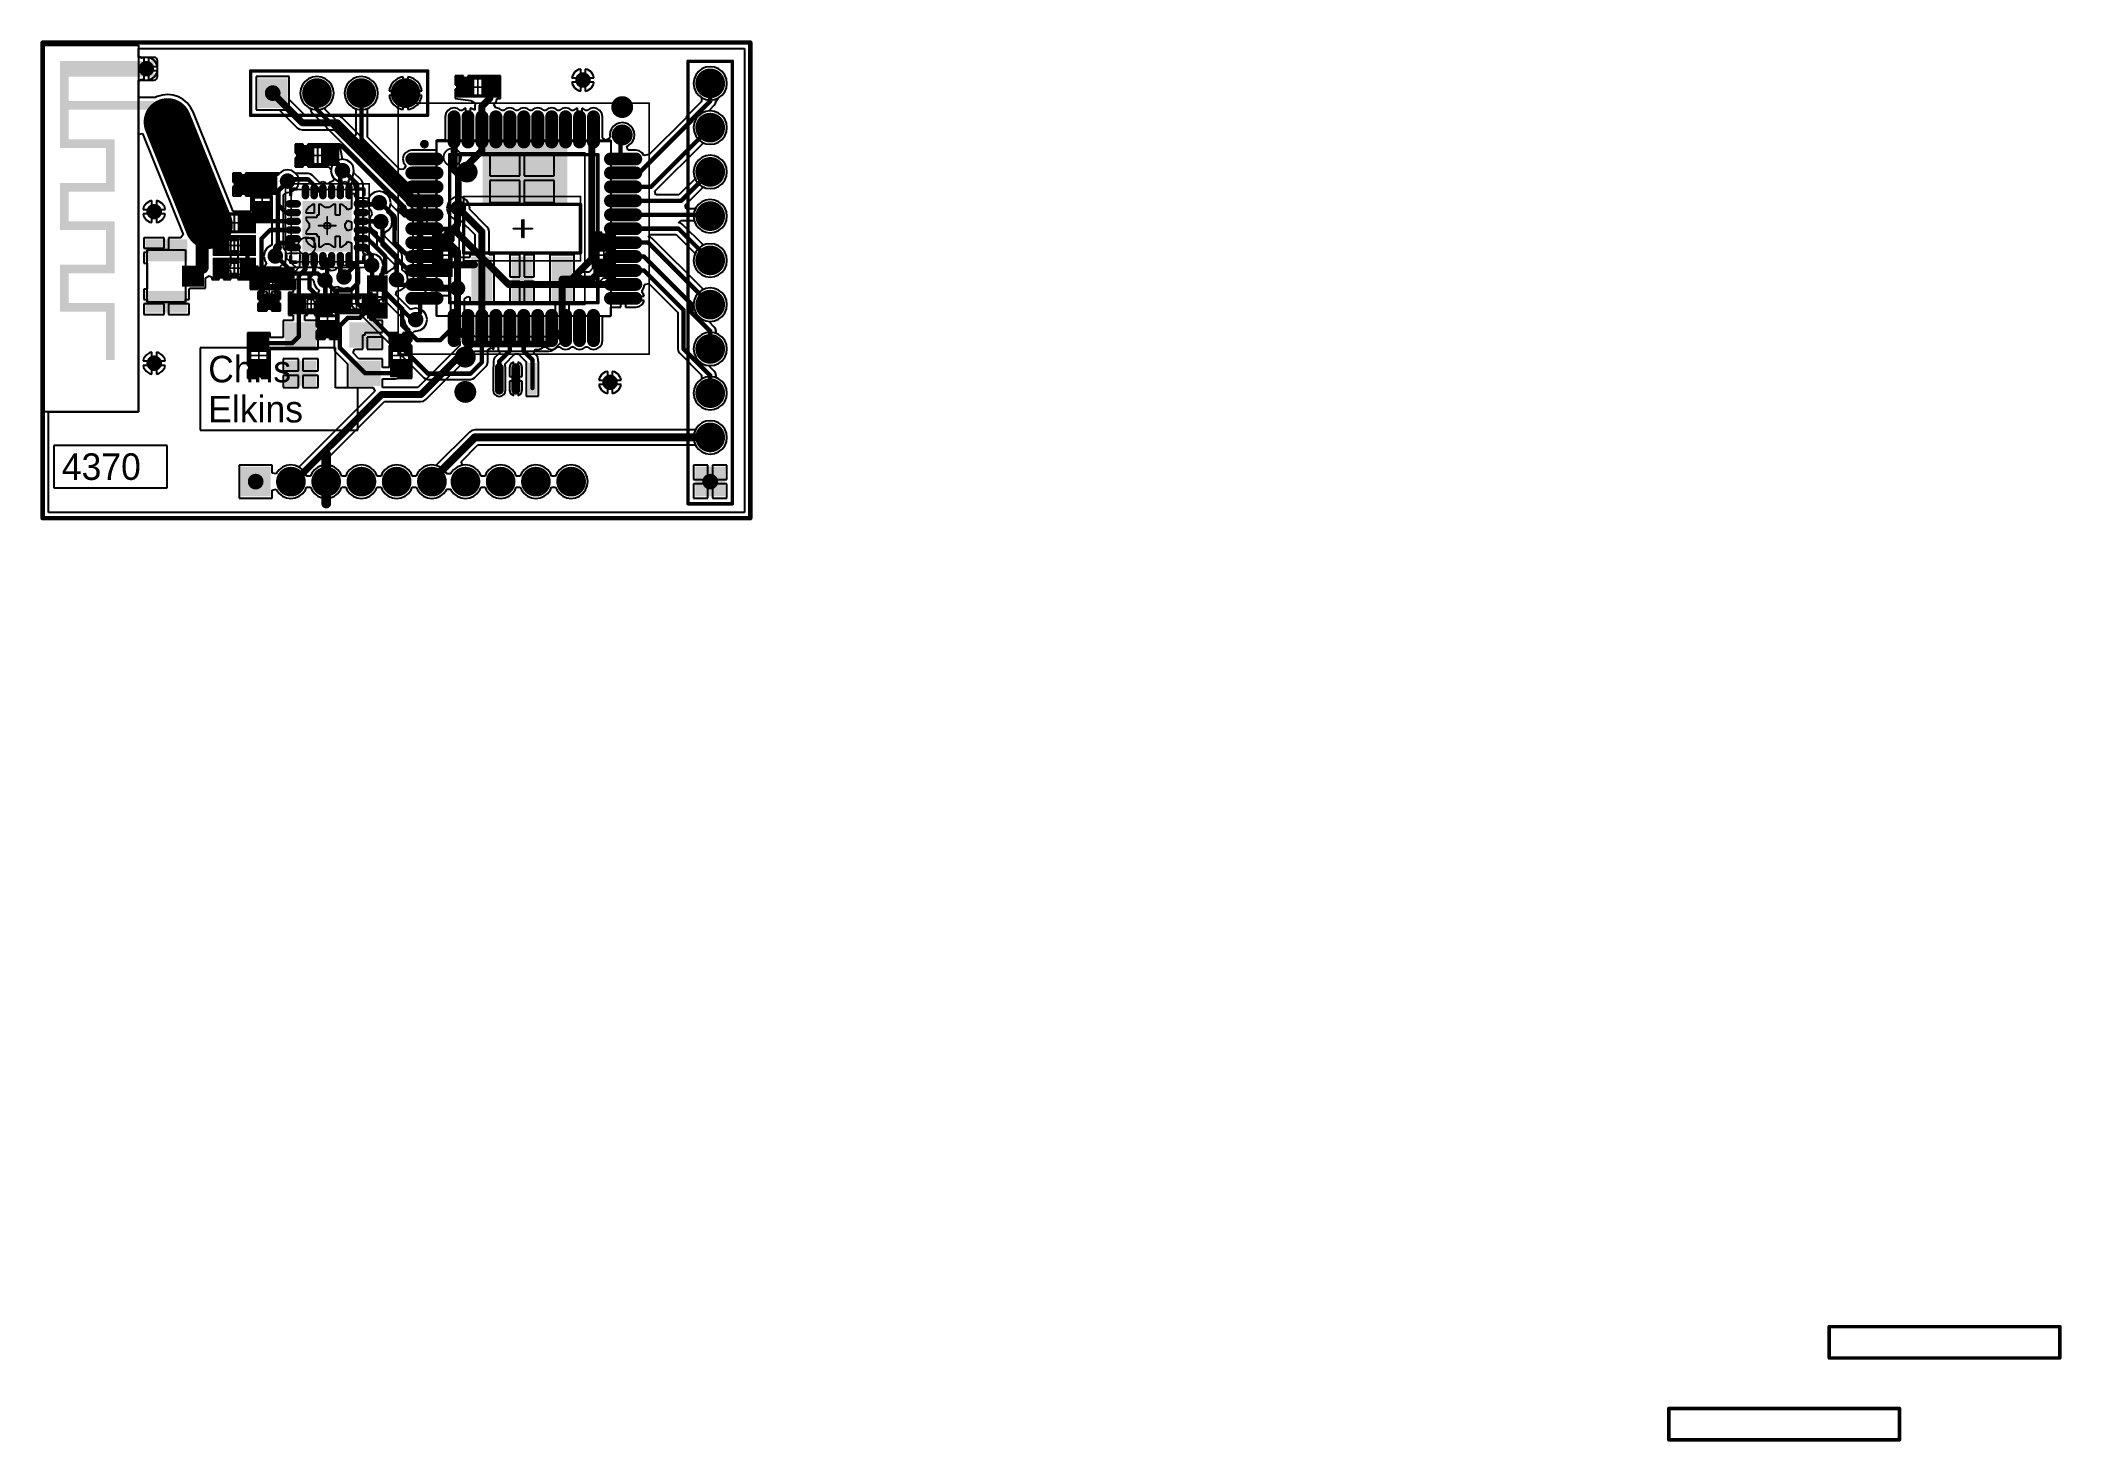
# Model space of a CAD drawing. Extents: x 1.5 to 6.07, y 1.57 to 4.74.
import ezdxf

# ---------------------------------------------------------------- set-up
doc = ezdxf.new("R2010")
doc.units = 0
for name, color, linetype in [('BOTTOMLAYER', 5, 'CONTINUOUS'), ('BOTTOMOVERLAY', 54, 'CONTINUOUS'), ('BOTTOMPASTE', 16, 'CONTINUOUS'), ('BOTTOMSOLDER', 6, 'CONTINUOUS'), ('KEEPOUTLAYER', 6, 'CONTINUOUS'), ('MECHANICAL13', 56, 'CONTINUOUS'), ('MECHANICAL15', 56, 'CONTINUOUS'), ('MULTILAYER', 9, 'CONTINUOUS'), ('PADHOLELAYER', 156, 'CONTINUOUS'), ('TOPLAYER', 1, 'CONTINUOUS'), ('TOPOVERLAY', 2, 'CONTINUOUS'), ('TOPPASTE', 8, 'CONTINUOUS'), ('TOPSOLDER', 216, 'CONTINUOUS'), ('VIAHOLELAYER', 16, 'CONTINUOUS')]:
    doc.layers.add(name, color=color, linetype=linetype)

msp = doc.modelspace()

# ---------------------------------------------------------------- texts
at = {"layer": 'TOPLAYER'}
for s, p in [('Chris', (1.88189, 3.968504)), ('Elkins', (1.88189, 3.877953)), ('4370', (1.551181, 3.748032))]:
    msp.add_text(s, height=0.06, dxfattribs=at).set_placement(p)

# ---------------------------------------------------------------- linework, layer by layer
at = {"layer": 'BOTTOMLAYER'}
for p, q in [((1.724409, 4.70291), (1.724409, 4.723094)), ((1.724409, 4.723094), (3.093173, 4.723094)), ((1.741491, 4.70291), (1.724409, 4.70291)), ((1.741502, 4.702912), (1.741491, 4.70291)), ((1.74275, 4.702912), (1.741502, 4.702912)), ((1.74276, 4.70291), (1.74275, 4.702912)), ((1.759449, 4.70291), (1.74276, 4.70291)), ((1.762521, 4.702299), (1.759449, 4.70291)), ((1.765126, 4.700559), (1.762521, 4.702299)), ((3.093173, 4.723094), (3.093173, 3.674543)), ((1.766866, 4.697954), (1.765126, 4.700559)), ((1.767477, 4.694882), (1.766866, 4.697954)), ((1.766866, 4.656377), (1.767477, 4.659449)), ((1.767477, 4.679779), (1.767477, 4.694882)), ((1.767479, 4.679769), (1.767477, 4.679779)), ((1.767477, 4.674552), (1.767479, 4.674562)), ((1.767477, 4.659449), (1.767477, 4.674552)), ((1.767479, 4.674562), (1.767479, 4.679769)), ((2.064961, 4.659449), (1.990158, 4.659449)), ((1.990158, 4.659449), (1.990158, 4.584646)), ((2.064961, 4.607353), (2.064961, 4.659449)), ((2.117795, 4.658486), (2.108697, 4.654717)), ((2.127559, 4.659771), (2.117795, 4.658486)), ((2.137323, 4.658486), (2.127559, 4.659771)), ((2.146421, 4.654717), (2.137323, 4.658486)), ((2.217795, 4.658486), (2.208697, 4.654717)), ((2.227559, 4.659771), (2.217795, 4.658486)), ((2.237323, 4.658486), (2.227559, 4.659771)), ((2.246421, 4.654717), (2.237323, 4.658486)), ((2.317795, 4.658486), (2.308697, 4.654717)), ((2.322559, 4.659113), (2.317795, 4.658486)), ((2.322559, 4.627047), (2.322559, 4.659113)), ((2.337323, 4.658486), (2.332559, 4.659113)), ((2.332559, 4.659113), (2.332559, 4.627047)), ((2.346421, 4.654717), (2.337323, 4.658486)), ((2.704445, 4.661475), (2.70347, 4.656575)), ((2.70347, 4.656575), (2.723346, 4.656575)), ((2.710053, 4.669868), (2.704445, 4.661475)), ((2.718446, 4.675477), (2.710053, 4.669868)), ((2.723346, 4.676451), (2.718446, 4.675477)), ((2.723346, 4.656575), (2.723346, 4.676451)), ((2.738247, 4.675477), (2.733346, 4.676451)), ((2.733346, 4.676451), (2.733346, 4.656575)), ((2.733346, 4.656575), (2.753223, 4.656575)), ((2.74664, 4.669868), (2.738247, 4.675477)), ((2.752248, 4.661475), (2.74664, 4.669868)), ((2.753223, 4.656575), (2.752248, 4.661475)), ((2.983078, 4.662957), (2.979309, 4.653858)), ((2.989073, 4.670769), (2.983078, 4.662957)), ((2.996886, 4.676765), (2.989073, 4.670769)), ((3.005984, 4.680533), (2.996886, 4.676765)), ((3.015748, 4.681819), (3.005984, 4.680533)), ((3.025512, 4.680533), (3.015748, 4.681819)), ((3.03461, 4.676765), (3.025512, 4.680533)), ((3.042423, 4.670769), (3.03461, 4.676765)), ((3.048418, 4.662957), (3.042423, 4.670769)), ((3.052187, 4.653858), (3.048418, 4.662957)), ((1.724409, 4.612359), (1.724409, 4.651421)), ((1.724409, 4.651421), (1.741491, 4.651421)), ((1.759449, 4.612359), (1.724409, 4.612359)), ((1.741491, 4.651421), (1.741501, 4.651419)), ((1.741501, 4.651419), (1.742751, 4.651419)), ((1.742751, 4.651419), (1.742761, 4.651421)), ((1.742761, 4.651421), (1.759449, 4.651421)), ((1.759449, 4.651421), (1.762521, 4.652032)), ((1.762066, 4.611838), (1.759449, 4.612359)), ((1.766911, 4.61436), (1.762066, 4.611838)), ((1.762521, 4.652032), (1.765126, 4.653772)), ((1.765126, 4.653772), (1.766866, 4.656377)), ((1.778612, 4.61777), (1.766911, 4.61436)), ((1.790754, 4.618831), (1.778612, 4.61777)), ((1.80287, 4.617504), (1.790754, 4.618831)), ((1.814494, 4.613838), (1.80287, 4.617504)), ((1.825179, 4.607976), (1.814494, 4.613838)), ((2.09112, 4.631811), (2.089835, 4.622047)), ((2.089835, 4.622047), (2.09112, 4.612284)), ((2.094889, 4.640909), (2.09112, 4.631811)), ((2.09112, 4.612284), (2.094889, 4.603185)), ((2.100884, 4.648722), (2.094889, 4.640909)), ((2.108697, 4.654717), (2.100884, 4.648722)), ((2.154234, 4.648722), (2.146421, 4.654717)), ((2.160229, 4.640909), (2.154234, 4.648722)), ((2.163998, 4.631811), (2.160229, 4.640909)), ((2.160229, 4.603185), (2.163998, 4.612284)), ((2.165283, 4.622047), (2.163998, 4.631811)), ((2.163998, 4.612284), (2.165283, 4.622047)), ((2.19112, 4.631811), (2.189835, 4.622047)), ((2.189835, 4.622047), (2.19112, 4.612284)), ((2.194889, 4.640909), (2.19112, 4.631811)), ((2.19112, 4.612284), (2.194889, 4.603185)), ((2.200884, 4.648722), (2.194889, 4.640909)), ((2.208697, 4.654717), (2.200884, 4.648722)), ((2.254234, 4.648722), (2.246421, 4.654717)), ((2.260229, 4.640909), (2.254234, 4.648722)), ((2.263998, 4.631811), (2.260229, 4.640909)), ((2.260229, 4.603185), (2.263998, 4.612284)), ((2.265283, 4.622047), (2.263998, 4.631811)), ((2.263998, 4.612284), (2.265283, 4.622047)), ((2.29112, 4.631811), (2.290493, 4.627047)), ((2.290493, 4.627047), (2.322559, 4.627047)), ((2.322559, 4.617047), (2.290493, 4.617047)), ((2.290493, 4.617047), (2.29112, 4.612284)), ((2.294889, 4.640909), (2.29112, 4.631811)), ((2.29112, 4.612284), (2.294889, 4.603185)), ((2.300884, 4.648722), (2.294889, 4.640909)), ((2.308697, 4.654717), (2.300884, 4.648722)), ((2.322559, 4.584981), (2.322559, 4.617047)), ((2.332559, 4.627047), (2.364625, 4.627047)), ((2.364625, 4.617047), (2.332559, 4.617047)), ((2.332559, 4.617047), (2.332559, 4.584981)), ((2.354234, 4.648722), (2.346421, 4.654717)), ((2.360229, 4.640909), (2.354234, 4.648722)), ((2.363998, 4.631811), (2.360229, 4.640909)), ((2.360229, 4.603185), (2.363998, 4.612284)), ((2.364625, 4.627047), (2.363998, 4.631811)), ((2.363998, 4.612284), (2.364625, 4.617047)), ((2.723346, 4.646575), (2.70347, 4.646575)), ((2.70347, 4.646575), (2.704445, 4.641674)), ((2.704445, 4.641674), (2.710053, 4.633281)), ((2.710053, 4.633281), (2.718446, 4.627673)), ((2.718446, 4.627673), (2.723346, 4.626698)), ((2.723346, 4.626698), (2.723346, 4.646575)), ((2.753223, 4.646575), (2.733346, 4.646575)), ((2.733346, 4.646575), (2.733346, 4.626698)), ((2.733346, 4.626698), (2.738247, 4.627673)), ((2.738247, 4.627673), (2.74664, 4.633281)), ((2.74664, 4.633281), (2.752248, 4.641674)), ((2.752248, 4.641674), (2.753223, 4.646575)), ((2.979309, 4.653858), (2.978024, 4.644094)), ((2.978024, 4.644094), (2.979309, 4.634331)), ((2.979309, 4.634331), (2.983078, 4.625232)), ((2.983078, 4.625232), (2.989073, 4.617419)), ((2.989073, 4.617419), (2.996886, 4.611424)), ((2.996886, 4.611424), (3.005984, 4.607656)), ((3.025512, 4.607656), (3.03461, 4.611424)), ((3.03461, 4.611424), (3.042423, 4.617419)), ((3.042423, 4.617419), (3.048418, 4.625232)), ((3.048418, 4.625232), (3.052187, 4.634331)), ((3.053472, 4.644094), (3.052187, 4.653858)), ((3.052187, 4.634331), (3.053472, 4.644094)), ((1.834515, 4.600141), (1.825179, 4.607976)), ((1.842144, 4.590635), (1.834515, 4.600141)), ((1.847771, 4.579824), (1.842144, 4.590635)), ((1.938291, 4.354331), (1.847771, 4.579824)), ((1.990158, 4.584646), (2.042253, 4.584646)), ((2.042253, 4.584646), (2.083134, 4.543765)), ((2.101139, 4.571175), (2.064961, 4.607353)), ((2.094889, 4.603185), (2.100884, 4.595372)), ((2.100884, 4.595372), (2.108697, 4.589377)), ((2.173228, 4.571175), (2.101139, 4.571175)), ((2.108697, 4.589377), (2.117795, 4.585608)), ((2.117795, 4.585608), (2.127559, 4.584323)), ((2.127559, 4.584323), (2.137323, 4.585608)), ((2.137323, 4.585608), (2.146421, 4.589377)), ((2.146421, 4.589377), (2.154234, 4.595372)), ((2.154234, 4.595372), (2.160229, 4.603185)), ((2.178354, 4.570155), (2.173228, 4.571175)), ((2.173228, 4.571175), (2.173228, 4.571175)), ((2.179373, 4.569952), (2.178354, 4.570155)), ((2.184582, 4.566472), (2.179373, 4.569952)), ((2.37159, 4.379464), (2.184582, 4.566472)), ((2.194889, 4.603185), (2.200884, 4.595372)), ((2.200884, 4.595372), (2.208697, 4.589377)), ((2.208697, 4.589377), (2.217795, 4.585608)), ((2.217795, 4.585608), (2.227559, 4.584323)), ((2.227559, 4.584323), (2.237323, 4.585608)), ((2.237323, 4.585608), (2.246421, 4.589377)), ((2.246421, 4.589377), (2.254234, 4.595372)), ((2.254234, 4.595372), (2.260229, 4.603185)), ((2.294889, 4.603185), (2.300884, 4.595372)), ((2.300884, 4.595372), (2.308697, 4.589377)), ((2.308697, 4.589377), (2.317795, 4.585608)), ((2.317795, 4.585608), (2.322559, 4.584981)), ((2.332559, 4.584981), (2.337323, 4.585608)), ((2.337323, 4.585608), (2.346421, 4.589377)), ((2.346421, 4.589377), (2.354234, 4.595372)), ((2.354234, 4.595372), (2.360229, 4.603185)), ((2.989073, 4.570769), (2.983078, 4.562957)), ((2.996886, 4.576765), (2.989073, 4.570769)), ((3.005984, 4.580533), (2.996886, 4.576765)), ((3.005984, 4.607656), (3.015748, 4.60637)), ((3.015748, 4.581819), (3.005984, 4.580533)), ((3.015748, 4.60637), (3.025512, 4.607656)), ((3.025512, 4.580533), (3.015748, 4.581819)), ((3.03461, 4.576765), (3.025512, 4.580533)), ((3.042423, 4.570769), (3.03461, 4.576765)), ((3.048418, 4.562957), (3.042423, 4.570769)), ((1.724409, 4.529374), (1.733339, 4.531099)), ((1.724409, 3.901575), (1.724409, 4.529374)), ((1.733339, 4.531099), (1.824981, 4.30281)), ((2.083134, 4.543765), (2.083134, 4.543764)), ((2.083134, 4.543764), (2.088344, 4.540284)), ((2.088344, 4.540284), (2.094488, 4.539062)), ((2.094488, 4.539062), (2.166577, 4.539062)), ((2.166577, 4.539062), (2.34418, 4.361459)), ((2.979309, 4.553858), (2.978024, 4.544094)), ((2.978024, 4.544094), (2.979309, 4.534331)), ((2.983078, 4.562957), (2.979309, 4.553858)), ((2.979309, 4.534331), (2.983078, 4.525232)), ((2.983078, 4.525232), (2.989073, 4.517419)), ((3.042423, 4.517419), (3.048418, 4.525232)), ((3.052187, 4.553858), (3.048418, 4.562957)), ((3.048418, 4.525232), (3.052187, 4.534331)), ((3.053472, 4.544094), (3.052187, 4.553858)), ((3.052187, 4.534331), (3.053472, 4.544094)), ((2.096575, 4.506693), (2.077953, 4.506693)), ((2.077953, 4.506693), (2.077953, 4.486102)), ((2.077953, 4.486102), (2.096575, 4.486102)), ((2.096575, 4.476102), (2.077953, 4.476102)), ((2.077953, 4.476102), (2.077953, 4.455512)), ((2.096575, 4.486102), (2.096575, 4.506693)), ((2.096575, 4.455512), (2.096575, 4.476102)), ((2.125197, 4.506693), (2.106575, 4.506693)), ((2.106575, 4.506693), (2.106575, 4.481092)), ((2.106575, 4.481092), (2.106575, 4.455512)), ((2.133071, 4.506693), (2.125197, 4.506693)), ((2.125197, 4.506693), (2.125197, 4.506693)), ((2.180315, 4.506693), (2.133071, 4.506693)), ((2.133071, 4.506693), (2.133071, 4.506693)), ((2.133071, 4.506693), (2.133071, 4.506693)), ((2.133071, 4.506693), (2.133071, 4.506693)), ((2.180315, 4.496469), (2.180315, 4.506693)), ((2.185039, 4.472721), (2.180315, 4.496469)), ((2.585709, 4.485039), (2.517874, 4.485039)), ((2.517874, 4.485039), (2.517874, 4.434921)), ((2.585709, 4.434921), (2.585709, 4.485039)), ((2.663543, 4.485039), (2.595709, 4.485039)), ((2.595709, 4.485039), (2.595709, 4.434921)), ((2.663543, 4.434921), (2.663543, 4.485039)), ((2.989073, 4.517419), (2.996886, 4.511424)), ((2.996886, 4.476765), (2.989073, 4.47077)), ((2.996886, 4.511424), (3.005984, 4.507656)), ((3.005984, 4.480533), (2.996886, 4.476765)), ((3.005984, 4.507656), (3.015748, 4.50637)), ((3.015748, 4.481819), (3.005984, 4.480533)), ((3.015748, 4.50637), (3.025512, 4.507656)), ((3.025512, 4.480533), (3.015748, 4.481819)), ((3.025512, 4.507656), (3.03461, 4.511424)), ((3.03461, 4.476765), (3.025512, 4.480533)), ((3.03461, 4.511424), (3.042423, 4.517419)), ((3.042423, 4.47077), (3.03461, 4.476765)), ((1.998937, 4.437008), (1.978347, 4.437008)), ((1.978347, 4.437008), (1.978347, 4.418386)), ((1.998937, 4.418386), (1.998937, 4.437008)), ((2.029527, 4.437008), (2.008937, 4.437008)), ((2.008937, 4.437008), (2.008937, 4.413376)), ((2.039714, 4.437008), (2.029527, 4.437008)), ((2.029527, 4.437008), (2.029527, 4.437008)), ((2.04273, 4.441522), (2.039714, 4.437008)), ((2.051123, 4.44713), (2.04273, 4.441522)), ((2.061024, 4.449099), (2.051123, 4.44713)), ((2.070924, 4.44713), (2.061024, 4.449099)), ((2.079317, 4.441522), (2.070924, 4.44713)), ((2.077953, 4.455512), (2.096575, 4.455512)), ((2.080139, 4.440292), (2.079317, 4.441522)), ((2.107725, 4.440292), (2.080139, 4.440292)), ((2.106575, 4.455512), (2.125197, 4.455512)), ((2.112748, 4.439292), (2.107725, 4.440292)), ((2.117007, 4.436447), (2.112748, 4.439292)), ((2.134255, 4.419199), (2.117007, 4.436447)), ((2.125197, 4.455512), (2.125197, 4.455512)), ((2.125197, 4.455512), (2.125197, 4.455512)), ((2.125197, 4.455512), (2.125197, 4.455512)), ((2.125197, 4.455512), (2.133071, 4.455512)), ((2.133071, 4.455512), (2.133071, 4.455512)), ((2.133071, 4.455512), (2.153723, 4.455512)), ((2.153723, 4.455512), (2.159493, 4.448482)), ((2.159493, 4.448482), (2.159168, 4.44685)), ((2.159168, 4.44685), (2.161138, 4.43695)), ((2.161138, 4.43695), (2.166706, 4.428617)), ((2.166706, 4.428617), (2.163068, 4.423173)), ((2.19494, 4.470752), (2.185039, 4.472721)), ((2.203333, 4.465144), (2.19494, 4.470752)), ((2.199043, 4.42569), (2.203333, 4.428557)), ((2.208941, 4.456751), (2.203333, 4.465144)), ((2.203333, 4.428557), (2.208941, 4.43695)), ((2.21091, 4.44685), (2.208941, 4.456751)), ((2.208941, 4.43695), (2.21091, 4.44685)), ((2.517874, 4.434921), (2.585709, 4.434921)), ((2.595709, 4.434921), (2.663543, 4.434921)), ((2.979309, 4.453858), (2.978024, 4.444095)), ((2.978024, 4.444095), (2.979309, 4.434331)), ((2.983078, 4.462957), (2.979309, 4.453858)), ((2.979309, 4.434331), (2.983078, 4.425232)), ((2.989073, 4.47077), (2.983078, 4.462957)), ((3.048418, 4.462957), (3.042423, 4.47077)), ((3.052187, 4.453858), (3.048418, 4.462957)), ((3.048418, 4.425232), (3.052187, 4.434331)), ((3.053472, 4.444095), (3.052187, 4.453858)), ((3.052187, 4.434331), (3.053472, 4.444095)), ((1.978347, 4.389764), (1.978346, 4.389764)), ((1.978346, 4.389764), (1.978346, 4.381889)), ((1.978347, 4.418386), (1.998937, 4.418386)), ((2.003947, 4.408386), (1.978347, 4.408386)), ((1.978347, 4.408386), (1.978347, 4.389764)), ((2.008937, 4.413376), (2.003947, 4.413376)), ((2.003947, 4.413376), (2.003947, 4.408386)), ((2.135874, 4.420281), (2.134255, 4.419199)), ((2.140866, 4.421274), (2.135874, 4.420281)), ((2.145859, 4.420281), (2.140866, 4.421274)), ((2.150091, 4.417453), (2.145859, 4.420281)), ((2.151327, 4.417453), (2.150091, 4.417453)), ((2.155559, 4.420281), (2.151327, 4.417453)), ((2.160551, 4.421274), (2.155559, 4.420281)), ((2.163068, 4.423173), (2.160551, 4.421274)), ((2.194921, 4.420279), (2.194928, 4.420283)), ((2.194921, 4.39936), (2.194921, 4.420279)), ((2.199911, 4.39936), (2.194921, 4.39936)), ((2.194928, 4.420283), (2.199921, 4.421276)), ((2.199921, 4.421276), (2.199043, 4.42569)), ((2.199911, 4.39437), (2.199911, 4.39936)), ((2.212967, 4.39437), (2.199911, 4.39437)), ((2.209146, 4.417453), (2.204921, 4.420276)), ((2.204921, 4.420276), (2.204921, 4.40437)), ((2.204921, 4.40437), (2.212967, 4.40437)), ((2.211974, 4.413221), (2.209146, 4.417453)), ((2.212967, 4.408228), (2.211974, 4.413221)), ((2.212967, 4.40437), (2.212967, 4.408228)), ((2.212967, 4.390512), (2.212967, 4.39437)), ((2.213125, 4.388929), (2.212967, 4.390512)), ((2.212967, 4.390512), (2.212967, 4.390512)), ((2.212967, 4.390512), (2.212967, 4.390512)), ((2.218622, 4.384857), (2.213125, 4.388929)), ((2.236339, 4.384857), (2.218622, 4.384857)), ((2.240686, 4.383992), (2.236339, 4.384857)), ((2.244151, 4.383992), (2.240686, 4.383992)), ((2.244206, 4.38427), (2.244151, 4.383992)), ((2.249814, 4.392664), (2.244206, 4.38427)), ((2.258208, 4.398272), (2.249814, 4.392664)), ((2.268108, 4.400241), (2.258208, 4.398272)), ((2.278008, 4.398272), (2.268108, 4.400241)), ((2.286402, 4.392664), (2.278008, 4.398272)), ((2.29201, 4.38427), (2.286402, 4.392664)), ((2.293979, 4.37437), (2.29201, 4.38427)), ((2.43695, 4.386107), (2.428557, 4.380498)), ((2.44685, 4.388076), (2.43695, 4.386107)), ((2.456751, 4.386107), (2.44685, 4.388076)), ((2.465144, 4.380498), (2.456751, 4.386107)), ((2.585709, 4.424921), (2.517874, 4.424921)), ((2.517874, 4.424921), (2.517874, 4.374803)), ((2.585709, 4.374803), (2.585709, 4.424921)), ((2.663543, 4.424921), (2.595709, 4.424921)), ((2.595709, 4.424921), (2.595709, 4.374803)), ((2.663543, 4.374803), (2.663543, 4.424921)), ((2.983078, 4.425232), (2.989073, 4.41742)), ((2.989073, 4.41742), (2.996886, 4.411424)), ((2.996886, 4.411424), (3.005984, 4.407656)), ((3.005984, 4.407656), (3.015748, 4.40637)), ((3.015748, 4.40637), (3.025512, 4.407656)), ((3.025512, 4.407656), (3.03461, 4.411424)), ((3.03461, 4.411424), (3.042423, 4.41742)), ((3.042423, 4.41742), (3.048418, 4.425232)), ((1.735941, 4.364231), (1.734966, 4.359331)), ((1.734966, 4.359331), (1.754843, 4.359331)), ((1.754843, 4.349331), (1.734966, 4.349331)), ((1.734966, 4.349331), (1.735941, 4.34443)), ((1.741549, 4.372624), (1.735941, 4.364231)), ((1.735941, 4.34443), (1.741549, 4.336037)), ((1.749942, 4.378233), (1.741549, 4.372624)), ((1.754843, 4.379207), (1.749942, 4.378233)), ((1.754843, 4.359331), (1.754843, 4.379207)), ((1.754843, 4.329454), (1.754843, 4.349331)), ((1.769743, 4.378233), (1.764843, 4.379207)), ((1.764843, 4.379207), (1.764843, 4.359331)), ((1.764843, 4.359331), (1.784719, 4.359331)), ((1.784719, 4.349331), (1.764843, 4.349331)), ((1.764843, 4.349331), (1.764843, 4.329454)), ((1.778136, 4.372624), (1.769743, 4.378233)), ((1.783744, 4.364231), (1.778136, 4.372624)), ((1.778136, 4.336037), (1.783744, 4.34443)), ((1.784719, 4.359331), (1.783744, 4.364231)), ((1.783744, 4.34443), (1.784719, 4.349331)), ((1.944882, 4.354331), (1.938291, 4.354331)), ((1.978347, 4.354331), (1.944882, 4.354331)), ((1.944882, 4.354331), (1.944882, 4.354331)), ((1.978346, 4.381889), (1.978347, 4.381889)), ((1.978347, 4.381889), (1.978347, 4.354331)), ((2.286402, 4.356076), (2.29201, 4.36447)), ((2.286402, 4.352158), (2.286402, 4.356076)), ((2.289947, 4.349789), (2.286402, 4.352158)), ((2.295555, 4.341396), (2.289947, 4.349789)), ((2.29201, 4.36447), (2.293979, 4.37437)), ((2.297525, 4.331496), (2.295555, 4.341396)), ((2.34418, 4.361459), (2.34418, 4.208662)), ((2.375071, 4.374255), (2.37159, 4.379464)), ((2.37159, 4.379464), (2.37159, 4.379464)), ((2.375273, 4.373235), (2.375071, 4.374255)), ((2.376293, 4.36811), (2.375273, 4.373235)), ((2.376293, 4.31336), (2.376293, 4.36811)), ((2.376293, 4.36811), (2.376293, 4.36811)), ((2.422949, 4.372105), (2.420979, 4.362205)), ((2.420979, 4.362205), (2.422949, 4.352304)), ((2.428557, 4.380498), (2.422949, 4.372105)), ((2.422949, 4.352304), (2.428557, 4.343911)), ((2.428557, 4.343911), (2.43695, 4.338303)), ((2.43695, 4.338303), (2.44685, 4.336334)), ((2.470752, 4.372105), (2.465144, 4.380498)), ((2.472722, 4.362205), (2.470752, 4.372105)), ((2.472197, 4.359566), (2.472722, 4.362205)), ((2.511511, 4.320252), (2.472197, 4.359566)), ((2.517874, 4.374803), (2.585709, 4.374803)), ((2.595709, 4.374803), (2.663543, 4.374803)), ((2.979309, 4.353858), (2.978024, 4.344094)), ((2.978024, 4.344094), (2.979309, 4.334331)), ((2.983078, 4.362957), (2.979309, 4.353858)), ((2.989073, 4.370769), (2.983078, 4.362957)), ((2.996886, 4.376765), (2.989073, 4.370769)), ((3.005984, 4.380533), (2.996886, 4.376765)), ((3.015748, 4.381819), (3.005984, 4.380533)), ((3.025512, 4.380533), (3.015748, 4.381819)), ((3.03461, 4.376765), (3.025512, 4.380533)), ((3.042423, 4.370769), (3.03461, 4.376765)), ((3.048418, 4.362957), (3.042423, 4.370769)), ((3.052187, 4.353858), (3.048418, 4.362957)), ((3.053472, 4.344094), (3.052187, 4.353858)), ((3.052187, 4.334331), (3.053472, 4.344094)), ((1.782401, 4.295276), (1.73622, 4.295276)), ((1.73622, 4.295276), (1.73622, 4.271732)), ((1.741549, 4.336037), (1.749942, 4.330429)), ((1.749942, 4.330429), (1.754843, 4.329454)), ((1.764843, 4.329454), (1.769743, 4.330429)), ((1.769743, 4.330429), (1.778136, 4.336037)), ((1.782401, 4.271732), (1.782401, 4.295276)), ((1.819888, 4.295276), (1.792401, 4.295276)), ((1.792401, 4.295276), (1.792401, 4.267717)), ((1.824981, 4.30281), (1.819888, 4.295276)), ((1.934778, 4.288909), (1.940009, 4.298443)), ((1.940009, 4.298443), (1.948819, 4.296185)), ((1.948819, 4.296185), (1.948819, 4.251969)), ((2.279136, 4.299622), (2.281554, 4.307594)), ((2.316374, 4.262383), (2.279136, 4.299622)), ((2.281554, 4.307594), (2.289947, 4.313202)), ((2.289947, 4.313202), (2.295555, 4.321595)), ((2.295555, 4.321595), (2.297525, 4.331496)), ((2.382723, 4.306929), (2.376293, 4.31336)), ((2.385118, 4.306929), (2.382723, 4.306929)), ((2.405708, 4.306929), (2.385118, 4.306929)), ((2.385118, 4.306929), (2.385118, 4.306929)), ((2.405708, 4.283297), (2.405708, 4.306929)), ((2.436299, 4.306929), (2.415709, 4.306929)), ((2.415709, 4.306929), (2.415709, 4.288307)), ((2.436299, 4.288307), (2.436299, 4.306929)), ((2.44685, 4.336334), (2.449489, 4.336858)), ((2.449489, 4.336858), (2.484101, 4.302247)), ((2.484101, 4.302247), (2.484101, 4.256693)), ((2.511511, 4.320251), (2.511511, 4.320252)), ((2.514992, 4.315042), (2.511511, 4.320251)), ((2.516214, 4.308898), (2.514992, 4.315042)), ((2.516214, 4.256693), (2.516214, 4.308898)), ((2.77059, 4.307086), (2.75, 4.307086)), ((2.75, 4.307086), (2.75, 4.288464)), ((2.77059, 4.288464), (2.77059, 4.307086)), ((2.801181, 4.307086), (2.78059, 4.307086)), ((2.78059, 4.307086), (2.78059, 4.288464)), ((2.801181, 4.288464), (2.801181, 4.307086)), ((2.979309, 4.334331), (2.983078, 4.325232)), ((2.983078, 4.325232), (2.989073, 4.317419)), ((2.989073, 4.317419), (2.996886, 4.311424)), ((2.996886, 4.311424), (3.005984, 4.307656)), ((3.005984, 4.307656), (3.015748, 4.30637)), ((3.015748, 4.30637), (3.025512, 4.307656)), ((3.025512, 4.307656), (3.03461, 4.311424)), ((3.03461, 4.311424), (3.042423, 4.317419)), ((3.042423, 4.317419), (3.048418, 4.325232)), ((3.048418, 4.325232), (3.052187, 4.334331)), ((1.73622, 4.271732), (1.782401, 4.271732)), ((1.744094, 4.261732), (1.73622, 4.261732)), ((1.73622, 4.261732), (1.73622, 4.238189)), ((1.744094, 4.149606), (1.744094, 4.267717)), ((1.744094, 4.267717), (1.830709, 4.267717)), ((1.792401, 4.267717), (1.744094, 4.267717)), ((1.744094, 4.267717), (1.744094, 4.261732)), ((1.830709, 4.267717), (1.830709, 4.149606)), ((1.933071, 4.286875), (1.934778, 4.288909)), ((1.933071, 4.251969), (1.933071, 4.286875)), ((1.933071, 4.231378), (1.933071, 4.251969)), ((1.933071, 4.251969), (1.933071, 4.251969)), ((1.933071, 4.251969), (1.933071, 4.251968)), ((1.933071, 4.251968), (1.933071, 4.251969)), ((1.933071, 4.251969), (1.933071, 4.251969)), ((1.933071, 4.251969), (1.933071, 4.251969)), ((1.933071, 4.251969), (1.933071, 4.251969)), ((1.948819, 4.251969), (1.948819, 4.251969)), ((1.948819, 4.251969), (1.948819, 4.251969)), ((1.948819, 4.251969), (1.948819, 4.251969)), ((1.948819, 4.251969), (1.948819, 4.251969)), ((1.948819, 4.251969), (1.948819, 4.251969)), ((1.948819, 4.251969), (1.948819, 4.251968)), ((1.948819, 4.251968), (1.948819, 4.251968)), ((1.948819, 4.251968), (1.948819, 4.251968)), ((1.948819, 4.251968), (1.948819, 4.200788)), ((2.057366, 4.244037), (2.059336, 4.253937)), ((2.058125, 4.260022), (2.065079, 4.26034)), ((2.059336, 4.253937), (2.058125, 4.260022)), ((2.065079, 4.26034), (2.065079, 4.26034)), ((2.065079, 4.26034), (2.065079, 4.26034)), ((2.065079, 4.26034), (2.065079, 4.26034)), ((2.065079, 4.26034), (2.065079, 4.26034)), ((2.065079, 4.26034), (2.082795, 4.26034)), ((2.082795, 4.26034), (2.087788, 4.261333)), ((2.087788, 4.261333), (2.087788, 4.261333)), ((2.087788, 4.261333), (2.08845, 4.254685)), ((2.08845, 4.246231), (2.08837, 4.245827)), ((2.08837, 4.245827), (2.08837, 4.229374)), ((2.08845, 4.254685), (2.08845, 4.254685)), ((2.08845, 4.254685), (2.08845, 4.254685)), ((2.08845, 4.254685), (2.08845, 4.246231)), ((2.319219, 4.258125), (2.316374, 4.262383)), ((2.320219, 4.253102), (2.319219, 4.258125)), ((2.320219, 4.222529), (2.320219, 4.253102)), ((2.410699, 4.283297), (2.405708, 4.283297)), ((2.410699, 4.278307), (2.410699, 4.283297)), ((2.436299, 4.278307), (2.410699, 4.278307)), ((2.415709, 4.288307), (2.436299, 4.288307)), ((2.436299, 4.259685), (2.436299, 4.278307)), ((2.436299, 4.251811), (2.436299, 4.259685)), ((2.436299, 4.259685), (2.436299, 4.259685)), ((2.436299, 4.250308), (2.436299, 4.251811)), ((2.436299, 4.251811), (2.436299, 4.251811)), ((2.472598, 4.250308), (2.436299, 4.250308)), ((2.484101, 4.256693), (2.472598, 4.256693)), ((2.472598, 4.256693), (2.472598, 4.250308)), ((2.527716, 4.256693), (2.516214, 4.256693)), ((2.527716, 4.146457), (2.527716, 4.256693)), ((2.585709, 4.256693), (2.56315, 4.256693)), ((2.56315, 4.256693), (2.56315, 4.206575)), ((2.585709, 4.206575), (2.585709, 4.256693)), ((2.618268, 4.256693), (2.595709, 4.256693)), ((2.595709, 4.256693), (2.595709, 4.206575)), ((2.618268, 4.206575), (2.618268, 4.256693)), ((2.708819, 4.256693), (2.653701, 4.256693)), ((2.653701, 4.256693), (2.653701, 4.146457)), ((2.708819, 4.217631), (2.708819, 4.256693)), ((2.75, 4.288464), (2.77059, 4.288464)), ((2.801181, 4.278465), (2.75, 4.278465)), ((2.75, 4.278465), (2.75, 4.259843)), ((2.75, 4.259843), (2.75, 4.259843)), ((2.75, 4.259843), (2.75, 4.251968)), ((2.75, 4.251968), (2.75, 4.251968)), ((2.75, 4.251968), (2.75, 4.225463)), ((2.78059, 4.288464), (2.801181, 4.288464)), ((2.801181, 4.259843), (2.801181, 4.278465)), ((2.801181, 4.251968), (2.801181, 4.259843)), ((2.801181, 4.259843), (2.801181, 4.259843)), ((2.801181, 4.204724), (2.801181, 4.251968)), ((2.801181, 4.251968), (2.801181, 4.251968)), ((2.801181, 4.251968), (2.801181, 4.251968)), ((2.801181, 4.251968), (2.801181, 4.251968)), ((2.979309, 4.253858), (2.978024, 4.244095)), ((2.983078, 4.262957), (2.979309, 4.253858)), ((2.989073, 4.27077), (2.983078, 4.262957)), ((2.996886, 4.276765), (2.989073, 4.27077)), ((3.005984, 4.280533), (2.996886, 4.276765)), ((3.015748, 4.281819), (3.005984, 4.280533)), ((3.025512, 4.280533), (3.015748, 4.281819)), ((3.03461, 4.276765), (3.025512, 4.280533)), ((3.042423, 4.27077), (3.03461, 4.276765)), ((3.048418, 4.262957), (3.042423, 4.27077)), ((3.052187, 4.253858), (3.048418, 4.262957)), ((3.053472, 4.244095), (3.052187, 4.253858)), ((1.73622, 4.238189), (1.744094, 4.238189)), ((1.744094, 4.238189), (1.744094, 4.179134)), ((1.875984, 4.204368), (1.883785, 4.209043)), ((1.875984, 4.181102), (1.875984, 4.204368)), ((1.883785, 4.209043), (1.889764, 4.205848)), ((1.889764, 4.205848), (1.889764, 4.200788)), ((1.889764, 4.200788), (1.906417, 4.200788)), ((1.906417, 4.200788), (1.906417, 4.226388)), ((1.906417, 4.226388), (1.911407, 4.226388)), ((1.911407, 4.226388), (1.911407, 4.231378)), ((1.911407, 4.231378), (1.933071, 4.231378)), ((1.933071, 4.221378), (1.916417, 4.221378)), ((1.916417, 4.221378), (1.916417, 4.200788)), ((1.916417, 4.200788), (1.933071, 4.200788)), ((1.933071, 4.200788), (1.933071, 4.221378)), ((1.948819, 4.200788), (1.992126, 4.200788)), ((1.992126, 4.200788), (1.992126, 4.200788)), ((1.992126, 4.200788), (1.992126, 4.200788)), ((1.992126, 4.200788), (1.994095, 4.198819)), ((2.045276, 4.231312), (2.051758, 4.235643)), ((2.045276, 4.188976), (2.045276, 4.231312)), ((2.051758, 4.235643), (2.057366, 4.244037)), ((2.074566, 4.214157), (2.073567, 4.209134)), ((2.073567, 4.209134), (2.073567, 4.17126)), ((2.077411, 4.218415), (2.074566, 4.214157)), ((2.08837, 4.229374), (2.077411, 4.218415)), ((2.325386, 4.219076), (2.320219, 4.222529)), ((2.330994, 4.210683), (2.325386, 4.219076)), ((2.332963, 4.200782), (2.330994, 4.210683)), ((2.330994, 4.190882), (2.332963, 4.200782)), ((2.34418, 4.208662), (2.34418, 4.208661)), ((2.34418, 4.208661), (2.345199, 4.203536)), ((2.345199, 4.203536), (2.345402, 4.202517)), ((2.345402, 4.202517), (2.348882, 4.197308)), ((2.56315, 4.206575), (2.585709, 4.206575)), ((2.595709, 4.206575), (2.618268, 4.206575)), ((2.742168, 4.217631), (2.708819, 4.217631)), ((2.75, 4.225463), (2.742168, 4.217631)), ((2.760172, 4.190221), (2.774676, 4.204724)), ((2.774676, 4.204724), (2.801181, 4.204724)), ((2.978024, 4.244095), (2.979309, 4.234331)), ((2.979309, 4.234331), (2.983078, 4.225232)), ((2.983078, 4.225232), (2.989073, 4.21742)), ((2.989073, 4.21742), (2.996886, 4.211424)), ((2.996886, 4.211424), (3.005984, 4.207656)), ((3.005984, 4.207656), (3.015748, 4.20637)), ((3.015748, 4.20637), (3.025512, 4.207656)), ((3.025512, 4.207656), (3.03461, 4.211424)), ((3.03461, 4.211424), (3.042423, 4.21742)), ((3.042423, 4.21742), (3.048418, 4.225232)), ((3.048418, 4.225232), (3.052187, 4.234331)), ((3.052187, 4.234331), (3.053472, 4.244095)), ((1.744094, 4.179134), (1.73622, 4.179134)), ((1.73622, 4.179134), (1.73622, 4.15559)), ((1.73622, 4.15559), (1.744094, 4.15559)), ((1.744094, 4.15559), (1.744094, 4.149606)), ((1.830709, 4.149606), (1.830709, 4.15559)), ((1.830709, 4.15559), (1.838583, 4.15559)), ((1.838583, 4.179134), (1.840551, 4.181102)), ((1.838583, 4.15559), (1.838583, 4.179134)), ((1.838583, 4.179134), (1.838583, 4.179134)), ((1.838583, 4.179134), (1.838583, 4.179134)), ((1.840551, 4.181102), (1.875984, 4.181102)), ((1.994095, 4.198819), (1.994095, 4.188976)), ((1.994095, 4.188976), (2.045276, 4.188976)), ((2.014685, 4.173228), (1.994095, 4.173228)), ((1.994095, 4.173228), (1.994095, 4.156575)), ((1.994095, 4.156575), (2.014685, 4.156575)), ((2.014685, 4.156575), (2.014685, 4.173228)), ((2.045276, 4.173228), (2.024685, 4.173228)), ((2.024685, 4.173228), (2.024685, 4.156575)), ((2.024685, 4.156575), (2.045276, 4.156575)), ((2.045276, 4.156575), (2.045276, 4.173228)), ((2.073567, 4.17126), (2.062992, 4.17126)), ((2.062992, 4.17126), (2.062992, 4.120079)), ((2.106299, 4.154987), (2.114701, 4.158468)), ((2.106299, 4.120079), (2.106299, 4.154987)), ((2.114701, 4.158468), (2.122047, 4.151122)), ((2.267716, 4.154594), (2.276119, 4.158074)), ((2.267716, 4.120079), (2.267716, 4.154594)), ((2.276119, 4.158074), (2.324663, 4.109529)), ((2.30532, 4.165999), (2.307092, 4.174911)), ((2.338508, 4.132811), (2.30532, 4.165999)), ((2.307092, 4.174911), (2.309834, 4.175456)), ((2.309834, 4.175456), (2.31063, 4.175456)), ((2.31063, 4.175456), (2.315653, 4.176456)), ((2.315653, 4.176456), (2.31599, 4.176681)), ((2.31599, 4.176681), (2.316993, 4.17688)), ((2.316993, 4.17688), (2.325386, 4.182489)), ((2.325386, 4.182489), (2.330994, 4.190882)), ((2.348882, 4.197308), (2.348882, 4.197308)), ((2.348882, 4.197308), (2.348883, 4.197307)), ((2.348883, 4.197307), (2.348883, 4.197308)), ((2.348883, 4.197308), (2.376441, 4.169749)), ((2.376441, 4.169749), (2.376442, 4.169749)), ((2.376442, 4.169749), (2.379922, 4.167423)), ((2.379922, 4.167423), (2.381651, 4.166268)), ((2.381651, 4.166268), (2.387795, 4.165046)), ((2.387795, 4.165046), (2.387796, 4.165046)), ((2.387796, 4.165046), (2.425094, 4.165046)), ((2.425094, 4.165046), (2.426588, 4.162809)), ((2.426588, 4.162809), (2.428825, 4.161314)), ((2.428825, 4.161314), (2.428825, 4.088583)), ((2.460938, 4.15715), (2.468243, 4.162568)), ((2.460938, 4.095233), (2.460938, 4.15715)), ((2.468243, 4.162568), (2.472598, 4.161246)), ((2.472598, 4.161246), (2.472598, 4.146457)), ((2.585709, 4.196575), (2.56315, 4.196575)), ((2.56315, 4.196575), (2.56315, 4.146457)), ((2.585709, 4.146457), (2.585709, 4.196575)), ((2.618268, 4.196575), (2.595709, 4.196575)), ((2.595709, 4.196575), (2.595709, 4.146457)), ((2.618268, 4.146457), (2.618268, 4.196575)), ((2.708819, 4.146457), (2.708819, 4.185518)), ((2.708819, 4.185518), (2.748818, 4.185518)), ((2.748818, 4.185518), (2.748819, 4.185518)), ((2.748819, 4.185518), (2.753944, 4.186538)), ((2.753944, 4.186538), (2.754963, 4.18674)), ((2.754963, 4.18674), (2.760172, 4.190221)), ((2.760172, 4.190221), (2.760173, 4.190221)), ((2.760173, 4.190221), (2.760172, 4.190221)), ((2.983078, 4.162957), (2.979309, 4.153858)), ((2.989073, 4.170769), (2.983078, 4.162957)), ((2.996886, 4.176765), (2.989073, 4.170769)), ((3.005984, 4.180533), (2.996886, 4.176765)), ((3.015748, 4.181819), (3.005984, 4.180533)), ((3.025512, 4.180533), (3.015748, 4.181819)), ((3.03461, 4.176765), (3.025512, 4.180533)), ((3.042423, 4.170769), (3.03461, 4.176765)), ((3.048418, 4.162957), (3.042423, 4.170769)), ((3.052187, 4.153858), (3.048418, 4.162957)), ((1.782401, 4.14559), (1.73622, 4.14559)), ((1.73622, 4.14559), (1.73622, 4.122047)), ((1.73622, 4.122047), (1.782401, 4.122047)), ((1.830709, 4.149606), (1.744094, 4.149606)), ((1.744094, 4.149606), (1.830709, 4.149606)), ((1.782401, 4.122047), (1.782401, 4.14559)), ((1.838583, 4.14559), (1.792401, 4.14559)), ((1.792401, 4.14559), (1.792401, 4.122047)), ((1.792401, 4.122047), (1.838583, 4.122047)), ((1.838583, 4.122047), (1.838583, 4.14559)), ((2.014685, 4.146575), (1.994095, 4.146575)), ((1.994095, 4.146575), (1.994095, 4.129921)), ((1.994095, 4.129921), (2.014685, 4.129921)), ((2.014685, 4.129921), (2.014685, 4.146575)), ((2.045276, 4.146575), (2.024685, 4.146575)), ((2.024685, 4.146575), (2.024685, 4.129921)), ((2.024685, 4.129921), (2.045276, 4.129921)), ((2.045276, 4.129921), (2.045276, 4.146575)), ((2.062992, 4.120079), (2.073567, 4.120079)), ((2.073567, 4.120079), (2.073567, 4.108307)), ((2.099819, 4.108307), (2.099819, 4.120079)), ((2.099819, 4.120079), (2.106299, 4.120079)), ((2.122047, 4.151122), (2.122047, 4.120079)), ((2.122047, 4.120079), (2.165354, 4.120079)), ((2.165354, 4.120079), (2.165354, 4.120079)), ((2.165354, 4.120079), (2.165354, 4.120079)), ((2.165354, 4.120079), (2.165354, 4.120079)), ((2.165354, 4.120079), (2.165354, 4.120079)), ((2.165354, 4.120079), (2.165354, 4.120079)), ((2.165354, 4.120079), (2.165354, 4.120079)), ((2.165354, 4.120079), (2.17231, 4.120079)), ((2.175791, 4.111677), (2.169852, 4.105738)), ((2.17231, 4.120079), (2.175791, 4.111677)), ((2.245509, 4.116709), (2.248878, 4.120079)), ((2.248989, 4.108307), (2.245509, 4.116709)), ((2.248878, 4.120079), (2.267716, 4.120079)), ((2.324663, 4.109529), (2.326492, 4.100336)), ((2.340493, 4.134138), (2.338508, 4.132811)), ((2.350394, 4.136107), (2.340493, 4.134138)), ((2.360294, 4.134138), (2.350394, 4.136107)), ((2.368687, 4.12853), (2.360294, 4.134138)), ((2.374296, 4.120137), (2.368687, 4.12853)), ((2.376265, 4.110236), (2.374296, 4.120137)), ((2.374296, 4.100336), (2.376265, 4.110236)), ((2.472598, 4.146457), (2.527716, 4.146457)), ((2.56315, 4.146457), (2.585709, 4.146457)), ((2.595709, 4.146457), (2.618268, 4.146457)), ((2.653701, 4.146457), (2.665203, 4.146457)), ((2.665203, 4.146457), (2.665203, 4.091454)), ((2.697316, 4.084803), (2.697316, 4.146457)), ((2.697316, 4.146457), (2.708819, 4.146457)), ((2.979309, 4.153858), (2.978024, 4.144094)), ((2.978024, 4.144094), (2.979309, 4.134331)), ((2.979309, 4.134331), (2.983078, 4.125232)), ((2.983078, 4.125232), (2.989073, 4.117419)), ((2.989073, 4.117419), (2.996886, 4.111424)), ((2.996886, 4.111424), (3.005984, 4.107656)), ((3.025512, 4.107656), (3.03461, 4.111424)), ((3.03461, 4.111424), (3.042423, 4.117419)), ((3.042423, 4.117419), (3.048418, 4.125232)), ((3.048418, 4.125232), (3.052187, 4.134331)), ((3.053472, 4.144094), (3.052187, 4.153858)), ((3.052187, 4.134331), (3.053472, 4.144094)), ((2.021811, 4.080394), (1.97063, 4.080394)), ((1.97063, 4.080394), (1.97063, 4.03315)), ((2.021811, 4.069898), (2.021811, 4.080394)), ((2.051181, 4.069898), (2.021811, 4.069898)), ((2.073567, 4.108307), (2.051181, 4.108307)), ((2.051181, 4.108307), (2.051181, 4.069898)), ((2.129921, 4.108307), (2.099819, 4.108307)), ((2.129921, 4.043347), (2.129921, 4.108307)), ((2.167007, 4.10148), (2.166008, 4.096457)), ((2.166008, 4.096457), (2.166008, 4.046299)), ((2.169852, 4.105738), (2.167007, 4.10148)), ((2.23122, 4.043347), (2.23122, 4.075837)), ((2.23122, 4.075837), (2.23621, 4.075837)), ((2.23621, 4.075837), (2.23621, 4.080827)), ((2.23621, 4.080827), (2.27559, 4.080827)), ((2.27559, 4.070827), (2.24122, 4.070827)), ((2.24122, 4.070827), (2.24122, 4.043347)), ((2.27559, 4.108307), (2.248989, 4.108307)), ((2.27559, 4.080827), (2.27559, 4.108307)), ((2.27559, 4.043347), (2.27559, 4.070827)), ((2.31122, 4.080394), (2.29063, 4.080394)), ((2.29063, 4.080394), (2.29063, 4.061772)), ((2.31122, 4.061772), (2.31122, 4.080394)), ((2.333719, 4.080394), (2.32122, 4.080394)), ((2.32122, 4.080394), (2.32122, 4.061772)), ((2.326492, 4.100336), (2.3321, 4.091943)), ((2.3321, 4.091943), (2.336359, 4.089097)), ((2.336359, 4.089097), (2.333719, 4.080394)), ((2.341811, 4.078905), (2.348841, 4.084674)), ((2.341811, 4.061772), (2.341811, 4.078905)), ((2.348841, 4.084674), (2.350394, 4.084365)), ((2.350394, 4.084365), (2.360294, 4.086334)), ((2.360294, 4.086334), (2.368687, 4.091943)), ((2.368687, 4.091943), (2.374296, 4.100336)), ((2.428825, 4.088583), (2.428825, 4.088583)), ((2.428825, 4.088583), (2.429845, 4.083457)), ((2.429845, 4.083457), (2.430048, 4.082438)), ((2.430048, 4.082438), (2.433528, 4.077229)), ((2.433528, 4.077229), (2.433528, 4.077229)), ((2.433528, 4.077229), (2.433528, 4.077229)), ((2.433528, 4.077229), (2.433528, 4.077229)), ((2.433528, 4.077229), (2.450108, 4.06065)), ((2.484997, 4.071175), (2.460938, 4.095233)), ((2.644924, 4.071175), (2.484997, 4.071175)), ((2.665203, 4.091454), (2.644924, 4.071175)), ((2.662929, 4.043764), (2.692613, 4.073449)), ((2.692613, 4.073449), (2.692614, 4.073449)), ((2.692614, 4.073449), (2.696094, 4.078659)), ((2.696094, 4.078659), (2.697316, 4.084803)), ((2.989073, 4.070769), (2.983078, 4.062957)), ((2.996886, 4.076765), (2.989073, 4.070769)), ((3.005984, 4.080533), (2.996886, 4.076765)), ((3.005984, 4.107656), (3.015748, 4.10637)), ((3.015748, 4.081819), (3.005984, 4.080533)), ((3.015748, 4.10637), (3.025512, 4.107656)), ((3.025512, 4.080533), (3.015748, 4.081819)), ((3.03461, 4.076765), (3.025512, 4.080533)), ((3.042423, 4.070769), (3.03461, 4.076765)), ((3.048418, 4.062957), (3.042423, 4.070769)), ((1.735941, 4.021711), (1.734966, 4.016811)), ((1.741549, 4.030105), (1.735941, 4.021711)), ((1.749942, 4.035713), (1.741549, 4.030105)), ((1.754843, 4.036688), (1.749942, 4.035713)), ((1.754843, 4.016811), (1.754843, 4.036688)), ((1.769743, 4.035713), (1.764843, 4.036688)), ((1.764843, 4.036688), (1.764843, 4.016811)), ((1.778136, 4.030105), (1.769743, 4.035713)), ((1.783744, 4.021711), (1.778136, 4.030105)), ((1.784719, 4.016811), (1.783744, 4.021711)), ((1.97063, 4.03315), (1.97063, 4.03315)), ((1.97063, 4.03315), (1.97063, 4.025276)), ((1.97063, 4.025276), (1.97063, 4.025276)), ((1.97063, 4.025276), (1.97063, 4.006654)), ((2.021811, 4.03315), (2.021811, 4.043646)), ((2.021811, 4.043646), (2.051181, 4.043646)), ((2.021811, 4.025276), (2.021811, 4.03315)), ((2.021811, 4.03315), (2.021811, 4.03315)), ((2.021811, 4.006654), (2.021811, 4.025276)), ((2.021811, 4.025276), (2.021811, 4.025276)), ((2.021811, 4.025276), (2.021811, 4.025276)), ((2.021811, 4.025276), (2.021811, 4.025276)), ((2.051181, 4.043646), (2.051181, 4.043347)), ((2.051181, 4.043347), (2.129921, 4.043347)), ((2.085551, 4.021693), (2.051181, 4.021693)), ((2.051181, 4.021693), (2.051181, 3.994213)), ((2.085551, 3.994213), (2.085551, 4.021693)), ((2.129921, 4.021693), (2.095551, 4.021693)), ((2.095551, 4.021693), (2.095551, 3.994213)), ((2.129921, 3.994213), (2.129921, 4.021693)), ((2.166008, 4.046299), (2.167007, 4.041276)), ((2.167007, 4.041276), (2.169852, 4.037018)), ((2.169852, 4.037018), (2.169852, 4.037018)), ((2.169852, 4.037018), (2.169852, 4.037018)), ((2.169852, 4.037018), (2.169852, 4.037017)), ((2.169852, 4.037017), (2.169852, 4.037018)), ((2.169852, 4.037018), (2.19685, 4.01002)), ((2.209052, 4.034944), (2.212532, 4.043347)), ((2.222303, 4.021693), (2.209052, 4.034944)), ((2.212532, 4.043347), (2.23122, 4.043347)), ((2.27559, 4.021693), (2.222303, 4.021693)), ((2.24122, 4.043347), (2.27559, 4.043347)), ((2.27559, 4.002339), (2.27559, 4.021693)), ((2.29063, 4.061772), (2.31122, 4.061772)), ((2.341811, 4.051772), (2.29063, 4.051772)), ((2.29063, 4.051772), (2.29063, 4.03315)), ((2.29063, 4.03315), (2.29063, 4.03315)), ((2.29063, 4.03315), (2.29063, 4.025275)), ((2.29063, 4.025275), (2.29063, 4.025275)), ((2.29063, 4.025275), (2.29063, 4.002339)), ((2.32122, 4.061772), (2.341811, 4.061772)), ((2.341811, 4.03315), (2.341811, 4.051772)), ((2.341811, 4.025276), (2.341811, 4.03315)), ((2.341811, 4.03315), (2.341811, 4.03315)), ((2.341811, 3.978032), (2.341811, 4.025276)), ((2.341811, 4.025276), (2.341811, 4.025276)), ((2.341811, 4.025276), (2.341811, 4.025275)), ((2.341811, 4.025275), (2.341811, 4.025276)), ((2.450108, 4.051555), (2.355554, 3.957001)), ((2.373558, 3.929591), (2.483029, 4.039062)), ((2.450108, 4.06065), (2.450108, 4.051555)), ((2.483029, 4.039062), (2.651574, 4.039062)), ((2.651574, 4.039062), (2.651575, 4.039061)), ((2.651575, 4.039061), (2.6567, 4.040081)), ((2.6567, 4.040081), (2.657719, 4.040284)), ((2.657719, 4.040284), (2.662929, 4.043764)), ((2.662929, 4.043764), (2.662929, 4.043764)), ((2.662929, 4.043764), (2.662929, 4.043764)), ((2.979309, 4.053858), (2.978024, 4.044094)), ((2.978024, 4.044094), (2.979309, 4.034331)), ((2.983078, 4.062957), (2.979309, 4.053858)), ((2.979309, 4.034331), (2.983078, 4.025232)), ((2.983078, 4.025232), (2.989073, 4.017419)), ((2.989073, 4.017419), (2.996886, 4.011424)), ((3.03461, 4.011424), (3.042423, 4.017419)), ((3.042423, 4.017419), (3.048418, 4.025232)), ((3.052187, 4.053858), (3.048418, 4.062957)), ((3.048418, 4.025232), (3.052187, 4.034331)), ((3.053472, 4.044094), (3.052187, 4.053858)), ((3.052187, 4.034331), (3.053472, 4.044094)), ((1.734966, 4.016811), (1.754843, 4.016811)), ((1.754843, 4.006811), (1.734966, 4.006811)), ((1.734966, 4.006811), (1.735941, 4.001911)), ((1.735941, 4.001911), (1.741549, 3.993517)), ((1.741549, 3.993517), (1.749942, 3.987909)), ((1.749942, 3.987909), (1.754843, 3.986934)), ((1.754843, 3.986934), (1.754843, 4.006811)), ((1.764843, 4.016811), (1.784719, 4.016811)), ((1.784719, 4.006811), (1.764843, 4.006811)), ((1.764843, 4.006811), (1.764843, 3.986934)), ((1.764843, 3.986934), (1.769743, 3.987909)), ((1.769743, 3.987909), (1.778136, 3.993517)), ((1.778136, 3.993517), (1.783744, 4.001911)), ((1.783744, 4.001911), (1.784719, 4.006811)), ((1.97063, 4.006654), (2.021811, 4.006654)), ((1.99122, 3.996654), (1.97063, 3.996654)), ((1.97063, 3.996654), (1.97063, 3.978032)), ((1.97063, 3.978032), (1.99122, 3.978032)), ((1.99122, 3.978032), (1.99122, 3.996654)), ((2.021811, 3.996654), (2.00122, 3.996654)), ((2.00122, 3.996654), (2.00122, 3.978032)), ((2.00122, 3.978032), (2.021811, 3.978032)), ((2.021811, 3.978032), (2.021811, 3.996654)), ((2.051181, 3.994213), (2.085551, 3.994213)), ((2.085551, 3.984213), (2.051181, 3.984213)), ((2.051181, 3.984213), (2.051181, 3.956732)), ((2.085551, 3.956732), (2.085551, 3.984213)), ((2.095551, 3.994213), (2.129921, 3.994213)), ((2.129921, 3.984213), (2.095551, 3.984213)), ((2.095551, 3.984213), (2.095551, 3.956732)), ((2.129921, 3.956732), (2.129921, 3.984213)), ((2.19685, 4.01002), (2.19685, 3.956732)), ((2.29063, 4.002339), (2.27559, 4.002339)), ((2.27559, 3.957001), (2.27559, 3.976087)), ((2.27559, 3.976087), (2.303779, 3.976087)), ((2.303779, 3.976087), (2.308803, 3.977086)), ((2.308803, 3.977086), (2.310218, 3.978032)), ((2.310218, 3.978032), (2.341811, 3.978032)), ((2.765468, 3.978404), (2.764493, 3.973504)), ((2.764493, 3.973504), (2.78437, 3.973504)), ((2.771076, 3.986798), (2.765468, 3.978404)), ((2.77947, 3.992406), (2.771076, 3.986798)), ((2.78437, 3.99338), (2.77947, 3.992406)), ((2.78437, 3.973504), (2.78437, 3.99338)), ((2.79927, 3.992406), (2.79437, 3.99338)), ((2.79437, 3.99338), (2.79437, 3.973504)), ((2.79437, 3.973504), (2.814246, 3.973504)), ((2.807664, 3.986798), (2.79927, 3.992406)), ((2.813272, 3.978404), (2.807664, 3.986798)), ((2.814246, 3.973504), (2.813272, 3.978404)), ((2.996886, 3.976765), (2.989073, 3.970769)), ((2.996886, 4.011424), (3.005984, 4.007656)), ((3.005984, 3.980533), (2.996886, 3.976765)), ((3.005984, 4.007656), (3.015748, 4.00637)), ((3.015748, 3.981819), (3.005984, 3.980533)), ((3.015748, 4.00637), (3.025512, 4.007656)), ((3.025512, 3.980533), (3.015748, 3.981819)), ((3.025512, 4.007656), (3.03461, 4.011424)), ((3.03461, 3.976765), (3.025512, 3.980533)), ((3.042423, 3.970769), (3.03461, 3.976765)), ((2.051181, 3.956732), (2.085551, 3.956732)), ((2.25808, 3.94833), (2.086815, 3.777065)), ((2.095551, 3.956732), (2.129921, 3.956732)), ((2.19685, 3.956732), (2.2546, 3.956732)), ((2.2546, 3.956732), (2.25808, 3.94833)), ((2.355554, 3.957001), (2.27559, 3.957001)), ((2.36733, 3.925908), (2.368349, 3.926111)), ((2.368349, 3.926111), (2.373558, 3.929591)), ((2.373558, 3.929591), (2.373559, 3.929591)), ((2.373559, 3.929591), (2.373558, 3.929591)), ((2.78437, 3.963504), (2.764493, 3.963504)), ((2.764493, 3.963504), (2.765468, 3.958604)), ((2.765468, 3.958604), (2.771076, 3.95021)), ((2.771076, 3.95021), (2.77947, 3.944602)), ((2.77947, 3.944602), (2.78437, 3.943627)), ((2.78437, 3.943627), (2.78437, 3.963504)), ((2.814246, 3.963504), (2.79437, 3.963504)), ((2.79437, 3.963504), (2.79437, 3.943627)), ((2.79437, 3.943627), (2.79927, 3.944602)), ((2.79927, 3.944602), (2.807664, 3.95021)), ((2.807664, 3.95021), (2.813272, 3.958604)), ((2.813272, 3.958604), (2.814246, 3.963504)), ((2.979309, 3.953858), (2.978024, 3.944094)), ((2.978024, 3.944094), (2.979309, 3.934331)), ((2.983078, 3.962957), (2.979309, 3.953858)), ((2.979309, 3.934331), (2.983078, 3.925232)), ((2.989073, 3.970769), (2.983078, 3.962957)), ((3.048418, 3.962957), (3.042423, 3.970769)), ((3.052187, 3.953858), (3.048418, 3.962957)), ((3.048418, 3.925232), (3.052187, 3.934331)), ((3.053472, 3.944094), (3.052187, 3.953858)), ((3.052187, 3.934331), (3.053472, 3.944094)), ((1.521, 3.674543), (1.521, 3.901575)), ((1.521, 3.901575), (1.724409, 3.901575)), ((2.146977, 3.791813), (2.280053, 3.924888)), ((2.280053, 3.924888), (2.362204, 3.924888)), ((2.362204, 3.924888), (2.362205, 3.924888)), ((2.362205, 3.924888), (2.36733, 3.925908)), ((2.983078, 3.925232), (2.989073, 3.917419)), ((2.989073, 3.917419), (2.996886, 3.911424)), ((2.996886, 3.911424), (3.005984, 3.907656)), ((3.005984, 3.880533), (2.996886, 3.876765)), ((3.005984, 3.907656), (3.015748, 3.90637)), ((3.015748, 3.881819), (3.005984, 3.880533)), ((3.015748, 3.90637), (3.025512, 3.907656)), ((3.025512, 3.880533), (3.015748, 3.881819)), ((3.025512, 3.907656), (3.03461, 3.911424)), ((3.03461, 3.876765), (3.025512, 3.880533)), ((3.03461, 3.911424), (3.042423, 3.917419)), ((3.042423, 3.917419), (3.048418, 3.925232)), ((2.979309, 3.853858), (2.978024, 3.844095)), ((2.978024, 3.844095), (2.979309, 3.834331)), ((2.983078, 3.862957), (2.979309, 3.853858)), ((2.989073, 3.87077), (2.983078, 3.862957)), ((2.996886, 3.876765), (2.989073, 3.87077)), ((3.042423, 3.87077), (3.03461, 3.876765)), ((3.048418, 3.862957), (3.042423, 3.87077)), ((3.052187, 3.853858), (3.048418, 3.862957)), ((3.053472, 3.844095), (3.052187, 3.853858)), ((3.052187, 3.834331), (3.053472, 3.844095)), ((2.148293, 3.781821), (2.146977, 3.791813)), ((2.979309, 3.834331), (2.983078, 3.825232)), ((2.983078, 3.825232), (2.989073, 3.81742)), ((2.989073, 3.81742), (2.996886, 3.811424)), ((2.996886, 3.811424), (3.005984, 3.807656)), ((3.005984, 3.807656), (3.015748, 3.80637)), ((3.015748, 3.80637), (3.025512, 3.807656)), ((3.025512, 3.807656), (3.03461, 3.811424)), ((3.03461, 3.811424), (3.042423, 3.81742)), ((3.042423, 3.81742), (3.048418, 3.825232)), ((3.048418, 3.825232), (3.052187, 3.834331)), ((2.026464, 3.781496), (1.951661, 3.781496)), ((1.951661, 3.781496), (1.951661, 3.706693)), ((2.026464, 3.763225), (2.026464, 3.781496)), ((2.035384, 3.76145), (2.026464, 3.763225)), ((2.036008, 3.762957), (2.035384, 3.76145)), ((2.042003, 3.77077), (2.036008, 3.762957)), ((2.049816, 3.776765), (2.042003, 3.77077)), ((2.058914, 3.780533), (2.049816, 3.776765)), ((2.068678, 3.781819), (2.058914, 3.780533)), ((2.078442, 3.780533), (2.068678, 3.781819)), ((2.086815, 3.777065), (2.078442, 3.780533)), ((2.143293, 3.781163), (2.148293, 3.781821)), ((2.143293, 3.744085), (2.143293, 3.781163)), ((2.143293, 3.707029), (2.143293, 3.744085)), ((2.158057, 3.780533), (2.153293, 3.78116)), ((2.153293, 3.78116), (2.153293, 3.744085)), ((2.153293, 3.744085), (2.153293, 3.707029)), ((2.167155, 3.776765), (2.158057, 3.780533)), ((2.174968, 3.77077), (2.167155, 3.776765)), ((2.180963, 3.762957), (2.174968, 3.77077)), ((2.183553, 3.756703), (2.180963, 3.762957)), ((2.192648, 3.756703), (2.183553, 3.756703)), ((2.195238, 3.762957), (2.192648, 3.756703)), ((2.201233, 3.77077), (2.195238, 3.762957)), ((2.209046, 3.776765), (2.201233, 3.77077)), ((2.218145, 3.780533), (2.209046, 3.776765)), ((2.227908, 3.781819), (2.218145, 3.780533)), ((2.237672, 3.780533), (2.227908, 3.781819)), ((2.24677, 3.776765), (2.237672, 3.780533)), ((2.254583, 3.77077), (2.24677, 3.776765)), ((2.260578, 3.762957), (2.254583, 3.77077)), ((2.263169, 3.756703), (2.260578, 3.762957)), ((2.272263, 3.756703), (2.263169, 3.756703)), ((2.274853, 3.762957), (2.272263, 3.756703)), ((2.280848, 3.77077), (2.274853, 3.762957)), ((2.288661, 3.776765), (2.280848, 3.77077)), ((2.29776, 3.780533), (2.288661, 3.776765)), ((2.307523, 3.781819), (2.29776, 3.780533)), ((2.317287, 3.780533), (2.307523, 3.781819)), ((2.326386, 3.776765), (2.317287, 3.780533)), ((2.334198, 3.77077), (2.326386, 3.776765)), ((2.340194, 3.762957), (2.334198, 3.77077)), ((2.342784, 3.756703), (2.340194, 3.762957)), ((2.351878, 3.756703), (2.342784, 3.756703)), ((2.354469, 3.762957), (2.351878, 3.756703)), ((2.360464, 3.77077), (2.354469, 3.762957)), ((2.368277, 3.776765), (2.360464, 3.77077)), ((2.377375, 3.780533), (2.368277, 3.776765)), ((2.387139, 3.781819), (2.377375, 3.780533)), ((2.396902, 3.780533), (2.387139, 3.781819)), ((2.406001, 3.776765), (2.396902, 3.780533)), ((2.413814, 3.77077), (2.406001, 3.776765)), ((2.419809, 3.762957), (2.413814, 3.77077)), ((2.420431, 3.761455), (2.419809, 3.762957)), ((2.429525, 3.761455), (2.420431, 3.761455)), ((2.430147, 3.762957), (2.429525, 3.761455)), ((2.436142, 3.77077), (2.430147, 3.762957)), ((2.443955, 3.776765), (2.436142, 3.77077)), ((2.453053, 3.780533), (2.443955, 3.776765)), ((2.462817, 3.781819), (2.453053, 3.780533)), ((2.472581, 3.780533), (2.462817, 3.781819)), ((2.481679, 3.776765), (2.472581, 3.780533)), ((2.489492, 3.77077), (2.481679, 3.776765)), ((2.495487, 3.762957), (2.489492, 3.77077)), ((2.498077, 3.756703), (2.495487, 3.762957)), ((2.507172, 3.756703), (2.498077, 3.756703)), ((2.509762, 3.762957), (2.507172, 3.756703)), ((2.515757, 3.77077), (2.509762, 3.762957)), ((2.52357, 3.776765), (2.515757, 3.77077)), ((2.532668, 3.780533), (2.52357, 3.776765)), ((2.542432, 3.781819), (2.532668, 3.780533)), ((2.552196, 3.780533), (2.542432, 3.781819)), ((2.561294, 3.776765), (2.552196, 3.780533)), ((2.569107, 3.77077), (2.561294, 3.776765)), ((2.575102, 3.762957), (2.569107, 3.77077)), ((2.577692, 3.756703), (2.575102, 3.762957)), ((2.586787, 3.756703), (2.577692, 3.756703)), ((2.589377, 3.762957), (2.586787, 3.756703)), ((2.595372, 3.77077), (2.589377, 3.762957)), ((2.603185, 3.776765), (2.595372, 3.77077)), ((2.612284, 3.780533), (2.603185, 3.776765)), ((2.622047, 3.781819), (2.612284, 3.780533)), ((2.631811, 3.780533), (2.622047, 3.781819)), ((2.640909, 3.776765), (2.631811, 3.780533)), ((2.648722, 3.77077), (2.640909, 3.776765)), ((2.654717, 3.762957), (2.648722, 3.77077)), ((2.657308, 3.756703), (2.654717, 3.762957)), ((2.666402, 3.756703), (2.657308, 3.756703)), ((2.668992, 3.762957), (2.666402, 3.756703)), ((2.674987, 3.77077), (2.668992, 3.762957)), ((2.6828, 3.776765), (2.674987, 3.77077)), ((2.691899, 3.780533), (2.6828, 3.776765)), ((2.701662, 3.781819), (2.691899, 3.780533)), ((2.711426, 3.780533), (2.701662, 3.781819)), ((2.720525, 3.776765), (2.711426, 3.780533)), ((2.728337, 3.77077), (2.720525, 3.776765)), ((2.734333, 3.762957), (2.728337, 3.77077)), ((2.738101, 3.753858), (2.734333, 3.762957)), ((2.739387, 3.744095), (2.738101, 3.753858)), ((2.738101, 3.734331), (2.739387, 3.744095)), ((3.010748, 3.781496), (2.978346, 3.781496)), ((2.978346, 3.781496), (2.978346, 3.749094)), ((2.978346, 3.749094), (3.010748, 3.749094)), ((3.010748, 3.749094), (3.010748, 3.781496)), ((3.053149, 3.781496), (3.020748, 3.781496)), ((3.020748, 3.781496), (3.020748, 3.749094)), ((3.020748, 3.749094), (3.053149, 3.749094)), ((3.053149, 3.749094), (3.053149, 3.781496)), ((1.951661, 3.706693), (2.026464, 3.706693)), ((2.026464, 3.724964), (2.035384, 3.726739)), ((2.026464, 3.706693), (2.026464, 3.724964)), ((2.035384, 3.726739), (2.036008, 3.725232)), ((2.036008, 3.725232), (2.042003, 3.71742)), ((2.042003, 3.71742), (2.049816, 3.711424)), ((2.049816, 3.711424), (2.058914, 3.707656)), ((2.058914, 3.707656), (2.068678, 3.70637)), ((2.068678, 3.70637), (2.078442, 3.707656)), ((2.078442, 3.707656), (2.08754, 3.711424)), ((2.08754, 3.711424), (2.095353, 3.71742)), ((2.095353, 3.71742), (2.101348, 3.725232)), ((2.101348, 3.725232), (2.103938, 3.731486)), ((2.103938, 3.731486), (2.113033, 3.731486)), ((2.113033, 3.731486), (2.115623, 3.725232)), ((2.115623, 3.725232), (2.121618, 3.71742)), ((2.121618, 3.71742), (2.129431, 3.711424)), ((2.129431, 3.711424), (2.138529, 3.707656)), ((2.138529, 3.707656), (2.143293, 3.707029)), ((2.153293, 3.707029), (2.158057, 3.707656)), ((2.158057, 3.707656), (2.167155, 3.711424)), ((2.167155, 3.711424), (2.174968, 3.71742)), ((2.174968, 3.71742), (2.180963, 3.725232)), ((2.180963, 3.725232), (2.183553, 3.731486)), ((2.183553, 3.731486), (2.192648, 3.731486)), ((2.192648, 3.731486), (2.195238, 3.725232)), ((2.195238, 3.725232), (2.201233, 3.71742)), ((2.201233, 3.71742), (2.209046, 3.711424)), ((2.209046, 3.711424), (2.218145, 3.707656)), ((2.218145, 3.707656), (2.227908, 3.70637)), ((2.227908, 3.70637), (2.237672, 3.707656)), ((2.237672, 3.707656), (2.24677, 3.711424)), ((2.24677, 3.711424), (2.254583, 3.71742)), ((2.254583, 3.71742), (2.260578, 3.725232)), ((2.260578, 3.725232), (2.263169, 3.731486)), ((2.263169, 3.731486), (2.272263, 3.731486)), ((2.272263, 3.731486), (2.274853, 3.725232)), ((2.274853, 3.725232), (2.280848, 3.71742)), ((2.280848, 3.71742), (2.288661, 3.711424)), ((2.288661, 3.711424), (2.29776, 3.707656)), ((2.29776, 3.707656), (2.307523, 3.70637)), ((2.307523, 3.70637), (2.317287, 3.707656)), ((2.317287, 3.707656), (2.326386, 3.711424)), ((2.326386, 3.711424), (2.334198, 3.71742)), ((2.334198, 3.71742), (2.340194, 3.725232)), ((2.340194, 3.725232), (2.342784, 3.731486)), ((2.342784, 3.731486), (2.351878, 3.731486)), ((2.351878, 3.731486), (2.354469, 3.725232)), ((2.354469, 3.725232), (2.360464, 3.71742)), ((2.360464, 3.71742), (2.368277, 3.711424)), ((2.368277, 3.711424), (2.377375, 3.707656)), ((2.377375, 3.707656), (2.387139, 3.70637)), ((2.387139, 3.70637), (2.396902, 3.707656)), ((2.396902, 3.707656), (2.406001, 3.711424)), ((2.406001, 3.711424), (2.413814, 3.71742)), ((2.413814, 3.71742), (2.419809, 3.725232)), ((2.419809, 3.725232), (2.420431, 3.726733)), ((2.420431, 3.726733), (2.429525, 3.726733)), ((2.429525, 3.726733), (2.430147, 3.725232)), ((2.430147, 3.725232), (2.436142, 3.71742)), ((2.436142, 3.71742), (2.443955, 3.711424)), ((2.443955, 3.711424), (2.453053, 3.707656)), ((2.453053, 3.707656), (2.462817, 3.70637)), ((2.462817, 3.70637), (2.472581, 3.707656)), ((2.472581, 3.707656), (2.481679, 3.711424)), ((2.481679, 3.711424), (2.489492, 3.71742)), ((2.489492, 3.71742), (2.495487, 3.725232)), ((2.495487, 3.725232), (2.498077, 3.731486)), ((2.498077, 3.731486), (2.507172, 3.731486)), ((2.507172, 3.731486), (2.509762, 3.725232)), ((2.509762, 3.725232), (2.515757, 3.71742)), ((2.515757, 3.71742), (2.52357, 3.711424)), ((2.52357, 3.711424), (2.532668, 3.707656)), ((2.532668, 3.707656), (2.542432, 3.70637)), ((2.542432, 3.70637), (2.552196, 3.707656)), ((2.552196, 3.707656), (2.561294, 3.711424)), ((2.561294, 3.711424), (2.569107, 3.71742)), ((2.569107, 3.71742), (2.575102, 3.725232)), ((2.575102, 3.725232), (2.577692, 3.731486)), ((2.577692, 3.731486), (2.586787, 3.731486)), ((2.586787, 3.731486), (2.589377, 3.725232)), ((2.589377, 3.725232), (2.595372, 3.71742)), ((2.595372, 3.71742), (2.603185, 3.711424)), ((2.603185, 3.711424), (2.612284, 3.707656)), ((2.612284, 3.707656), (2.622047, 3.70637)), ((2.622047, 3.70637), (2.631811, 3.707656)), ((2.631811, 3.707656), (2.640909, 3.711424)), ((2.640909, 3.711424), (2.648722, 3.71742)), ((2.648722, 3.71742), (2.654717, 3.725232)), ((2.654717, 3.725232), (2.657308, 3.731486)), ((2.657308, 3.731486), (2.666402, 3.731486)), ((2.666402, 3.731486), (2.668992, 3.725232)), ((2.668992, 3.725232), (2.674987, 3.71742)), ((2.674987, 3.71742), (2.6828, 3.711424)), ((2.6828, 3.711424), (2.691899, 3.707656)), ((2.691899, 3.707656), (2.701662, 3.70637)), ((2.701662, 3.70637), (2.711426, 3.707656)), ((2.711426, 3.707656), (2.720525, 3.711424)), ((2.720525, 3.711424), (2.728337, 3.71742)), ((2.728337, 3.71742), (2.734333, 3.725232)), ((2.734333, 3.725232), (2.738101, 3.734331)), ((3.010748, 3.739095), (2.978346, 3.739095)), ((2.978346, 3.739095), (2.978346, 3.706693)), ((2.978346, 3.706693), (3.010748, 3.706693)), ((3.010748, 3.706693), (3.010748, 3.739095)), ((3.053149, 3.739095), (3.020748, 3.739095)), ((3.020748, 3.739095), (3.020748, 3.706693)), ((3.020748, 3.706693), (3.053149, 3.706693)), ((3.053149, 3.706693), (3.053149, 3.739095)), ((3.093173, 3.674543), (1.521, 3.674543))]:
    msp.add_line(p, q, dxfattribs=at)
for points, const_width in [([(1.733376, 4.677165, 1), (1.750876, 4.677165, 1)], 0.0175), ([(2.719596, 4.651575, 1), (2.737096, 4.651575, 1)], 0.0175), ([(3.000984, 4.644094, 1), (3.030512, 4.644094, 1)], 0.029528), ([(2.023622, 4.622047, 1), (2.031496, 4.622047, 1)], 0.007874), ([(2.112795, 4.622047, 1), (2.142323, 4.622047, 1)], 0.029528), ([(2.212795, 4.622047, 1), (2.242323, 4.622047, 1)], 0.029528), ([(2.312795, 4.622047, 1), (2.342323, 4.622047, 1)], 0.029528), ([(1.763073, 4.556662, 1), (1.817073, 4.556662, 1)], 0.054), ([(3.000984, 4.544094, 1), (3.030512, 4.544094, 1)], 0.029528), ([(2.090551, 4.555118, 1), (2.098425, 4.555118, 1)], 0.007874), ([(2.090551, 4.555118, 1), (2.098425, 4.555118, 1)], 0.007874), ([(2.169291, 4.555118, 1), (2.177165, 4.555118, 1)], 0.007874), ([(2.169291, 4.555118, 1), (2.177165, 4.555118, 1)], 0.007874), ([(2.154193, 4.481102, 1), (2.159193, 4.481102, 1)], 0.005), ([(2.052274, 4.423228, 1), (2.069774, 4.423228, 1)], 0.0175), ([(2.064429, 4.427165, 1), (2.069429, 4.427165, 1)], 0.005), ([(2.064429, 4.427165, 1), (2.069429, 4.427165, 1)], 0.005), ([(2.105225, 4.427165, 1), (2.110225, 4.427165, 1)], 0.005), ([(2.105225, 4.427165, 1), (2.110225, 4.427165, 1)], 0.005), ([(2.176289, 4.44685, 1), (2.193789, 4.44685, 1)], 0.0175), ([(2.172697, 4.462598, 1), (2.177697, 4.462598, 1)], 0.005), ([(2.177421, 4.444095, 1), (2.182421, 4.444095, 1)], 0.005), ([(2.177421, 4.425984, 1), (2.182421, 4.425984, 1)], 0.005), ([(2.177736, 4.425669, 1), (2.182736, 4.425669, 1)], 0.005), ([(3.000984, 4.444095, 1), (3.030512, 4.444095, 1)], 0.029528), ([(2.037657, 4.400394, 1), (2.042657, 4.400394, 1)], 0.005), ([(2.037657, 4.400394, 1), (2.042657, 4.400394, 1)], 0.005), ([(2.099035, 4.408228, 1), (2.103957, 4.408228, 1)], 0.004921), ([(2.099035, 4.390512, 1), (2.103957, 4.390512, 1)], 0.004921), ([(2.11872, 4.408228, 1), (2.123642, 4.408228, 1)], 0.004921), ([(2.11872, 4.390512, 1), (2.123642, 4.390512, 1)], 0.004921), ([(2.135693, 4.396697, 1), (2.140693, 4.396697, 1)], 0.005), ([(2.135693, 4.396697, 1), (2.140693, 4.396697, 1)], 0.005), ([(2.137977, 4.394414, 1), (2.142977, 4.394414, 1)], 0.005), ([(2.138406, 4.408228, 1), (2.143327, 4.408228, 1)], 0.004921), ([(2.138406, 4.390512, 1), (2.143327, 4.390512, 1)], 0.004921), ([(2.158091, 4.408228, 1), (2.163012, 4.408228, 1)], 0.004921), ([(2.158091, 4.390512, 1), (2.163012, 4.390512, 1)], 0.004921), ([(2.177736, 4.39937, 1), (2.182736, 4.39937, 1)], 0.005), ([(2.177776, 4.408228, 1), (2.182697, 4.408228, 1)], 0.004921), ([(2.177776, 4.390512, 1), (2.182697, 4.390512, 1)], 0.004921), ([(2.197461, 4.408228, 1), (2.202382, 4.408228, 1)], 0.004921), ([(2.197461, 4.390512, 1), (2.202382, 4.390512, 1)], 0.004921), ([(2.259358, 4.37437, 1), (2.276858, 4.37437, 1)], 0.0175), ([(1.751092, 4.354331, 1), (1.768593, 4.354331, 1)], 0.0175), ([(1.856464, 4.324016, 1), (1.910465, 4.324016, 1)], 0.054), ([(1.969941, 4.332677, 1), (1.974941, 4.332677, 1)], 0.005), ([(1.969941, 4.332677, 1), (1.974941, 4.332677, 1)], 0.005), ([(1.999468, 4.360236, 1), (2.004468, 4.360236, 1)], 0.005), ([(1.999468, 4.336536, 1), (2.004468, 4.336536, 1)], 0.005), ([(2.037657, 4.369291, 1), (2.042657, 4.369291, 1)], 0.005), ([(2.037657, 4.369291, 1), (2.042657, 4.369291, 1)], 0.005), ([(2.054823, 4.352126, 1), (2.059823, 4.352126, 1)], 0.005), ([(2.054823, 4.352126, 1), (2.059823, 4.352126, 1)], 0.005), ([(2.062618, 4.371811, 1), (2.067539, 4.371811, 1)], 0.004921), ([(2.062618, 4.352126, 1), (2.067539, 4.352126, 1)], 0.004921), ([(2.062618, 4.332441, 1), (2.067539, 4.332441, 1)], 0.004921), ([(2.071201, 4.332677, 1), (2.076201, 4.332677, 1)], 0.005), ([(2.071437, 4.352126, 1), (2.076437, 4.352126, 1)], 0.005), ([(2.080335, 4.371811, 1), (2.085256, 4.371811, 1)], 0.004921), ([(2.080335, 4.352126, 1), (2.085256, 4.352126, 1)], 0.004921), ([(2.080335, 4.332441, 1), (2.085256, 4.332441, 1)], 0.004921), ([(2.216161, 4.371811, 1), (2.221083, 4.371811, 1)], 0.004921), ([(2.216161, 4.352126, 1), (2.221083, 4.352126, 1)], 0.004921), ([(2.216161, 4.332441, 1), (2.221083, 4.332441, 1)], 0.004921), ([(2.222697, 4.370866, 1), (2.227697, 4.370866, 1)], 0.005), ([(2.22498, 4.332441, 1), (2.22998, 4.332441, 1)], 0.005), ([(2.233878, 4.371811, 1), (2.238799, 4.371811, 1)], 0.004921), ([(2.233878, 4.352126, 1), (2.238799, 4.352126, 1)], 0.004921), ([(2.233878, 4.332441, 1), (2.238799, 4.332441, 1)], 0.004921), ([(2.262904, 4.331496, 1), (2.280403, 4.331496, 1)], 0.0175), ([(2.265608, 4.37437, 1), (2.270608, 4.37437, 1)], 0.005), ([(2.26939, 4.332441, 1), (2.27439, 4.332441, 1)], 0.005), ([(2.26939, 4.332441, 1), (2.27439, 4.332441, 1)], 0.005), ([(2.270335, 4.370866, 1), (2.275335, 4.370866, 1)], 0.005), ([(2.270335, 4.370866, 1), (2.275335, 4.370866, 1)], 0.005), ([(2.272736, 4.37437, 1), (2.277736, 4.37437, 1)], 0.005), ([(2.272736, 4.37437, 1), (2.277736, 4.37437, 1)], 0.005), ([(2.27309, 4.374016, 1), (2.27809, 4.374016, 1)], 0.005), ([(2.27309, 4.374016, 1), (2.27809, 4.374016, 1)], 0.005), ([(2.27309, 4.373622, 1), (2.27809, 4.373622, 1)], 0.005), ([(2.27309, 4.373622, 1), (2.27809, 4.373622, 1)], 0.005), ([(2.356299, 4.36811, 1), (2.364173, 4.36811, 1)], 0.007874), ([(2.356299, 4.36811, 1), (2.364173, 4.36811, 1)], 0.007874), ([(2.4381, 4.362205, 1), (2.4556, 4.362205, 1)], 0.0175), ([(2.44685, 4.358268, 1), (2.454724, 4.358268, 1)], 0.007874), ([(3.000984, 4.344094, 1), (3.030512, 4.344094, 1)], 0.029528), ([(1.860689, 4.314961, 1), (1.875531, 4.314961, 1)], 0.014842), ([(1.910886, 4.32874, 1), (1.915886, 4.32874, 1)], 0.005), ([(1.966004, 4.32874, 1), (1.971004, 4.32874, 1)], 0.005), ([(1.999469, 4.292913, 1), (2.004469, 4.292913, 1)], 0.005), ([(1.999469, 4.292913, 1), (2.004469, 4.292913, 1)], 0.005), ([(2.019311, 4.312756, 1), (2.024311, 4.312756, 1)], 0.005), ([(2.019311, 4.312756, 1), (2.024311, 4.312756, 1)], 0.005), ([(2.062618, 4.312756, 1), (2.067539, 4.312756, 1)], 0.004921), ([(2.062618, 4.293071, 1), (2.067539, 4.293071, 1)], 0.004921), ([(2.071437, 4.312756, 1), (2.076437, 4.312756, 1)], 0.005), ([(2.071437, 4.293071, 1), (2.076437, 4.293071, 1)], 0.005), ([(2.080335, 4.312756, 1), (2.085256, 4.312756, 1)], 0.004921), ([(2.080335, 4.293071, 1), (2.085256, 4.293071, 1)], 0.004921), ([(2.216161, 4.312756, 1), (2.221083, 4.312756, 1)], 0.004921), ([(2.216161, 4.293071, 1), (2.221083, 4.293071, 1)], 0.004921), ([(2.22498, 4.312756, 1), (2.22998, 4.312756, 1)], 0.005), ([(2.22498, 4.293071, 1), (2.22998, 4.293071, 1)], 0.005), ([(2.233878, 4.312756, 1), (2.238799, 4.312756, 1)], 0.004921), ([(2.233878, 4.293071, 1), (2.238799, 4.293071, 1)], 0.004921), ([(2.23932, 4.293071, 1), (2.24432, 4.293071, 1)], 0.005), ([(2.23932, 4.293071, 1), (2.24432, 4.293071, 1)], 0.005), ([(2.244912, 4.312756, 1), (2.249912, 4.312756, 1)], 0.005), ([(2.244912, 4.312756, 1), (2.249912, 4.312756, 1)], 0.005), ([(2.256546, 4.301122, 1), (2.261546, 4.301122, 1)], 0.005), ([(2.256572, 4.301122, 1), (2.261572, 4.301122, 1)], 0.005), ([(2.27309, 4.32874, 1), (2.27809, 4.32874, 1)], 0.005), ([(2.49622, 4.308898, 1), (2.504094, 4.308898, 1)], 0.007874), ([(2.49622, 4.308898, 1), (2.504094, 4.308898, 1)], 0.007874), ([(1.910886, 4.279528, 1), (1.915886, 4.279528, 1)], 0.005), ([(1.967972, 4.277559, 1), (1.972972, 4.277559, 1)], 0.005), ([(2.024714, 4.253937, 1), (2.042215, 4.253937, 1)], 0.0175), ([(2.030866, 4.273628, 1), (2.036063, 4.273628, 1)], 0.005197), ([(2.030866, 4.273628, 1), (2.036063, 4.273628, 1)], 0.005197), ([(2.030866, 4.267716, 1), (2.036063, 4.267716, 1)], 0.005197), ([(2.030866, 4.267716, 1), (2.036063, 4.267716, 1)], 0.005197), ([(2.030866, 4.256693, 1), (2.036063, 4.256693, 1)], 0.005197), ([(2.030866, 4.256693, 1), (2.036063, 4.256693, 1)], 0.005197), ([(2.030866, 4.253937, 1), (2.036063, 4.253937, 1)], 0.005197), ([(2.036378, 4.262205, 1), (2.041575, 4.262205, 1)], 0.005197), ([(2.036378, 4.262205, 1), (2.041575, 4.262205, 1)], 0.005197), ([(2.040709, 4.283465, 1), (2.045905, 4.283465, 1)], 0.005197), ([(2.040709, 4.283465, 1), (2.045905, 4.283465, 1)], 0.005197), ([(2.062618, 4.273386, 1), (2.067539, 4.273386, 1)], 0.004921), ([(2.070236, 4.283465, 1), (2.075433, 4.283465, 1)], 0.005197), ([(2.070334, 4.283465, 1), (2.075334, 4.283465, 1)], 0.005), ([(2.071437, 4.282362, 1), (2.076437, 4.282362, 1)], 0.005), ([(2.071437, 4.282362, 1), (2.076437, 4.282362, 1)], 0.005), ([(2.080335, 4.273386, 1), (2.085256, 4.273386, 1)], 0.004921), ([(2.098996, 4.245827, 1), (2.103996, 4.245827, 1)], 0.005), ([(2.099035, 4.254685, 1), (2.103957, 4.254685, 1)], 0.004921), ([(2.118681, 4.245827, 1), (2.123681, 4.245827, 1)], 0.005), ([(2.11872, 4.254685, 1), (2.123642, 4.254685, 1)], 0.004921), ([(2.138366, 4.245827, 1), (2.143366, 4.245827, 1)], 0.005), ([(2.138406, 4.254685, 1), (2.143327, 4.254685, 1)], 0.004921), ([(2.148287, 4.246063, 1), (2.153287, 4.246063, 1)], 0.005), ([(2.148287, 4.245827, 1), (2.153287, 4.245827, 1)], 0.005), ([(2.148287, 4.245827, 1), (2.153287, 4.245827, 1)], 0.005), ([(2.148287, 4.245827, 1), (2.153287, 4.245827, 1)], 0.005), ([(2.148287, 4.245827, 1), (2.153287, 4.245827, 1)], 0.005), ([(2.148839, 4.245827, 1), (2.153838, 4.245827, 1)], 0.005), ([(2.148839, 4.245827, 1), (2.153838, 4.245827, 1)], 0.005), ([(2.149075, 4.246063, 1), (2.154075, 4.246063, 1)], 0.005), ([(2.158091, 4.254685, 1), (2.163012, 4.254685, 1)], 0.004921), ([(2.177736, 4.245827, 1), (2.182736, 4.245827, 1)], 0.005), ([(2.177776, 4.254685, 1), (2.182697, 4.254685, 1)], 0.004921), ([(2.197461, 4.254685, 1), (2.202382, 4.254685, 1)], 0.004921), ([(2.197714, 4.244702, 1), (2.202714, 4.244702, 1)], 0.005), ([(2.216161, 4.273386, 1), (2.221083, 4.273386, 1)], 0.004921), ([(2.22498, 4.273386, 1), (2.22998, 4.273386, 1)], 0.005), ([(2.230332, 4.273386, 1), (2.235333, 4.273386, 1)], 0.005), ([(2.230332, 4.273386, 1), (2.235333, 4.273386, 1)], 0.005), ([(2.233878, 4.273386, 1), (2.238799, 4.273386, 1)], 0.004921), ([(2.242431, 4.233071, 1), (2.259931, 4.233071, 1)], 0.0175), ([(2.248681, 4.255037, 1), (2.253681, 4.255037, 1)], 0.005), ([(2.248681, 4.255037, 1), (2.253681, 4.255037, 1)], 0.005), ([(2.249143, 4.283248, 1), (2.254143, 4.283248, 1)], 0.005), ([(2.249143, 4.283248, 1), (2.254143, 4.283248, 1)], 0.005), ([(2.249169, 4.283248, 1), (2.254169, 4.283248, 1)], 0.005), ([(2.249169, 4.283248, 1), (2.254169, 4.283248, 1)], 0.005), ([(2.279055, 4.253362, 1), (2.284055, 4.253362, 1)], 0.005), ([(2.279055, 4.253362, 1), (2.284055, 4.253362, 1)], 0.005), ([(2.304592, 4.253102, 1), (2.309592, 4.253102, 1)], 0.005), ([(2.304592, 4.253102, 1), (2.309592, 4.253102, 1)], 0.005), ([(3.000984, 4.244095, 1), (3.030512, 4.244095, 1)], 0.029528), ([(1.860689, 4.228346, 1), (1.875531, 4.228346, 1)], 0.014842), ([(1.967972, 4.226378, 1), (1.972972, 4.226378, 1)], 0.005), ([(1.999469, 4.231496, 1), (2.004469, 4.231496, 1)], 0.005), ([(1.999469, 4.231496, 1), (2.004469, 4.231496, 1)], 0.005), ([(2.010492, 4.220472, 1), (2.015492, 4.220472, 1)], 0.005), ([(2.084193, 4.209134, 1), (2.089193, 4.209134, 1)], 0.005), ([(2.084193, 4.209134, 1), (2.089193, 4.209134, 1)], 0.005), ([(2.098996, 4.223937, 1), (2.103996, 4.223937, 1)], 0.005), ([(2.098996, 4.223937, 1), (2.103996, 4.223937, 1)], 0.005), ([(2.099035, 4.236968, 1), (2.103957, 4.236968, 1)], 0.004921), ([(2.10813, 4.207793, 1), (2.11313, 4.207793, 1)], 0.005), ([(2.10813, 4.207793, 1), (2.11313, 4.207793, 1)], 0.005), ([(2.118681, 4.218344, 1), (2.123681, 4.218344, 1)], 0.005), ([(2.118681, 4.218344, 1), (2.123681, 4.218344, 1)], 0.005), ([(2.11872, 4.236968, 1), (2.123642, 4.236968, 1)], 0.004921), ([(2.136919, 4.198819, 1), (2.154419, 4.198819, 1)], 0.0175), ([(2.138406, 4.236968, 1), (2.143327, 4.236968, 1)], 0.004921), ([(2.148287, 4.198701, 1), (2.153287, 4.198701, 1)], 0.005), ([(2.149075, 4.206693, 1), (2.154075, 4.206693, 1)], 0.005), ([(2.149969, 4.199687, 1), (2.154969, 4.199687, 1)], 0.005), ([(2.149969, 4.199687, 1), (2.154969, 4.199687, 1)], 0.005), ([(2.150066, 4.198928, 1), (2.155066, 4.198928, 1)], 0.005), ([(2.150066, 4.198928, 1), (2.155066, 4.198928, 1)], 0.005), ([(2.158091, 4.236968, 1), (2.163012, 4.236968, 1)], 0.004921), ([(2.179793, 4.206634, 1), (2.197293, 4.206634, 1)], 0.0175), ([(2.177736, 4.215433, 1), (2.182736, 4.215433, 1)], 0.005), ([(2.177776, 4.236968, 1), (2.182697, 4.236968, 1)], 0.004921), ([(2.197461, 4.236968, 1), (2.202382, 4.236968, 1)], 0.004921), ([(2.217972, 4.224444, 1), (2.222972, 4.224444, 1)], 0.005), ([(2.217972, 4.224444, 1), (2.222972, 4.224444, 1)], 0.005), ([(2.248681, 4.233071, 1), (2.253681, 4.233071, 1)], 0.005), ([(2.269941, 4.211375, 1), (2.274941, 4.211375, 1)], 0.005), ([(2.269941, 4.211375, 1), (2.274941, 4.211375, 1)], 0.005), ([(2.279055, 4.22049, 1), (2.284055, 4.22049, 1)], 0.005), ([(2.279055, 4.22049, 1), (2.284055, 4.22049, 1)], 0.005), ([(2.298342, 4.200782, 1), (2.315842, 4.200782, 1)], 0.0175), ([(2.292781, 4.200787, 1), (2.297781, 4.200787, 1)], 0.005), ([(2.292781, 4.200787, 1), (2.297781, 4.200787, 1)], 0.005), ([(2.292781, 4.200782, 1), (2.297781, 4.200782, 1)], 0.005), ([(2.292781, 4.200782, 1), (2.297781, 4.200782, 1)], 0.005), ([(2.299468, 4.200787, 1), (2.304468, 4.200787, 1)], 0.005), ([(2.299468, 4.200787, 1), (2.304468, 4.200787, 1)], 0.005), ([(2.299473, 4.200782, 1), (2.304473, 4.200782, 1)], 0.005), ([(2.299473, 4.200782, 1), (2.304473, 4.200782, 1)], 0.005), ([(2.299473, 4.200782, 1), (2.304473, 4.200782, 1)], 0.005), ([(2.299473, 4.200782, 1), (2.304473, 4.200782, 1)], 0.005), ([(2.302303, 4.195354, 1), (2.307303, 4.195354, 1)], 0.005), ([(2.302303, 4.195354, 1), (2.307303, 4.195354, 1)], 0.005), ([(2.304592, 4.200782, 1), (2.309592, 4.200782, 1)], 0.005), ([(2.304592, 4.200782, 1), (2.309592, 4.200782, 1)], 0.005), ([(2.304901, 4.195354, 1), (2.309901, 4.195354, 1)], 0.005), ([(2.304901, 4.195354, 1), (2.309901, 4.195354, 1)], 0.005), ([(2.356299, 4.208661, 1), (2.364173, 4.208661, 1)], 0.007874), ([(2.356299, 4.208661, 1), (2.364173, 4.208661, 1)], 0.007874), ([(2.416456, 4.234252, 1), (2.42433, 4.234252, 1)], 0.007874), ([(2.479291, 4.234252, 1), (2.487165, 4.234252, 1)], 0.007874), ([(2.49622, 4.201575, 1), (2.504094, 4.201575, 1)], 0.007874), ([(2.677323, 4.201575, 1), (2.685197, 4.201575, 1)], 0.007874), ([(2.677323, 4.201575, 1), (2.685197, 4.201575, 1)], 0.007874), ([(2.744882, 4.201575, 1), (2.752756, 4.201575, 1)], 0.007874), ([(2.744882, 4.201575, 1), (2.752756, 4.201575, 1)], 0.007874), ([(2.771653, 4.228346, 1), (2.779527, 4.228346, 1)], 0.007874), ([(2.10813, 4.181102, 1), (2.11313, 4.181102, 1)], 0.005), ([(2.10813, 4.181102, 1), (2.11313, 4.181102, 1)], 0.005), ([(2.138051, 4.151181, 1), (2.143051, 4.151181, 1)], 0.005), ([(2.151437, 4.188189, 1), (2.156437, 4.188189, 1)], 0.005), ([(2.153799, 4.190551, 1), (2.158799, 4.190551, 1)], 0.005), ([(2.153799, 4.187008, 1), (2.158799, 4.187008, 1)], 0.005), ([(2.153799, 4.187008, 1), (2.158799, 4.187008, 1)], 0.005), ([(2.164971, 4.175836, 1), (2.169971, 4.175836, 1)], 0.005), ([(2.164971, 4.175836, 1), (2.169971, 4.175836, 1)], 0.005), ([(2.164971, 4.175836, 1), (2.169971, 4.175836, 1)], 0.005), ([(2.164971, 4.175836, 1), (2.169971, 4.175836, 1)], 0.005), ([(2.165396, 4.17626, 1), (2.170396, 4.17626, 1)], 0.005), ([(2.165396, 4.17626, 1), (2.170396, 4.17626, 1)], 0.005), ([(2.200967, 4.17626, 1), (2.205967, 4.17626, 1)], 0.005), ([(2.200967, 4.17626, 1), (2.205967, 4.17626, 1)], 0.005), ([(2.217972, 4.193265, 1), (2.222972, 4.193265, 1)], 0.005), ([(2.217972, 4.193265, 1), (2.222972, 4.193265, 1)], 0.005), ([(2.237657, 4.149606, 1), (2.242657, 4.149606, 1)], 0.005), ([(2.237657, 4.149606, 1), (2.242657, 4.149606, 1)], 0.005), ([(2.239547, 4.161339, 1), (2.244547, 4.161339, 1)], 0.005), ([(2.239547, 4.151496, 1), (2.244547, 4.151496, 1)], 0.005), ([(2.239547, 4.151496, 1), (2.244547, 4.151496, 1)], 0.005), ([(2.269941, 4.180315, 1), (2.274941, 4.180315, 1)], 0.005), ([(2.269941, 4.180315, 1), (2.274941, 4.180315, 1)], 0.005), ([(2.302303, 4.188583, 1), (2.307303, 4.188583, 1)], 0.005), ([(2.302303, 4.188583, 1), (2.307303, 4.188583, 1)], 0.005), ([(2.30813, 4.188583, 1), (2.31313, 4.188583, 1)], 0.005), ([(2.30813, 4.188583, 1), (2.31313, 4.188583, 1)], 0.005), ([(2.308524, 4.188976, 1), (2.313524, 4.188976, 1)], 0.005), ([(2.383858, 4.181102, 1), (2.391732, 4.181102, 1)], 0.007874), ([(2.383858, 4.181102, 1), (2.391732, 4.181102, 1)], 0.007874), ([(2.436132, 4.181102, 1), (2.453632, 4.181102, 1)], 0.0175), ([(2.433071, 4.181102, 1), (2.440945, 4.181102, 1)], 0.007874), ([(2.433071, 4.181102, 1), (2.440945, 4.181102, 1)], 0.007874), ([(2.440945, 4.188976, 1), (2.448819, 4.188976, 1)], 0.007874), ([(2.440945, 4.188976, 1), (2.448819, 4.188976, 1)], 0.007874), ([(3.000984, 4.144094, 1), (3.030512, 4.144094, 1)], 0.029528), ([(2.141279, 4.145984, 1), (2.146279, 4.145984, 1)], 0.005), ([(2.182224, 4.145984, 1), (2.187224, 4.145984, 1)], 0.005), ([(2.194331, 4.114154, 1), (2.199331, 4.114154, 1)], 0.005), ([(2.194331, 4.114154, 1), (2.199331, 4.114154, 1)], 0.005), ([(2.22189, 4.114154, 1), (2.22689, 4.114154, 1)], 0.005), ([(2.22189, 4.114154, 1), (2.22689, 4.114154, 1)], 0.005), ([(2.237657, 4.129921, 1), (2.242657, 4.129921, 1)], 0.005), ([(2.237657, 4.129921, 1), (2.242657, 4.129921, 1)], 0.005), ([(2.341644, 4.110236, 1), (2.359144, 4.110236, 1)], 0.0175), ([(2.337264, 4.112992, 1), (2.342264, 4.112992, 1)], 0.005), ([(2.337264, 4.112992, 1), (2.342264, 4.112992, 1)], 0.005), ([(2.343957, 4.112992, 1), (2.348957, 4.112992, 1)], 0.005), ([(2.084193, 4.071969, 1), (2.089193, 4.071969, 1)], 0.005), ([(2.084193, 4.071969, 1), (2.089193, 4.071969, 1)], 0.005), ([(2.176634, 4.096457, 1), (2.181634, 4.096457, 1)], 0.005), ([(2.176634, 4.096457, 1), (2.181634, 4.096457, 1)], 0.005), ([(2.440945, 4.088583, 1), (2.448819, 4.088583, 1)], 0.007874), ([(2.440945, 4.088583, 1), (2.448819, 4.088583, 1)], 0.007874), ([(2.677323, 4.084803, 1), (2.685197, 4.084803, 1)], 0.007874), ([(2.677323, 4.084803, 1), (2.685197, 4.084803, 1)], 0.007874), ([(3.000984, 4.044094, 1), (3.030512, 4.044094, 1)], 0.029528), ([(1.751092, 4.011811, 1), (1.768593, 4.011811, 1)], 0.0175), ([(1.99372, 4.056772, 1), (1.99872, 4.056772, 1)], 0.005), ([(2.068996, 4.056772, 1), (2.073996, 4.056772, 1)], 0.005), ([(2.068996, 4.056772, 1), (2.073996, 4.056772, 1)], 0.005), ([(2.176634, 4.046299, 1), (2.181634, 4.046299, 1)], 0.005), ([(2.176634, 4.046299, 1), (2.181634, 4.046299, 1)], 0.005), ([(2.472441, 4.055118, 1), (2.480315, 4.055118, 1)], 0.007874), ([(2.474409, 4.055118, 1), (2.482283, 4.055118, 1)], 0.007874), ([(2.474409, 4.055118, 1), (2.482283, 4.055118, 1)], 0.007874), ([(2.647638, 4.055118, 1), (2.655512, 4.055118, 1)], 0.007874), ([(2.647638, 4.055118, 1), (2.655512, 4.055118, 1)], 0.007874), ([(2.23372, 3.989213, 1), (2.23872, 3.989213, 1)], 0.005), ([(2.23372, 3.989213, 1), (2.23872, 3.989213, 1)], 0.005), ([(2.301279, 3.989213, 1), (2.306279, 3.989213, 1)], 0.005), ([(2.301279, 3.989213, 1), (2.306279, 3.989213, 1)], 0.005), ([(2.31372, 4.001654, 1), (2.31872, 4.001654, 1)], 0.005), ([(2.78062, 3.968504, 1), (2.79812, 3.968504, 1)], 0.0175), ([(3.000984, 3.944094, 1), (3.030512, 3.944094, 1)], 0.029528), ([(2.269465, 3.940945, 1), (2.277339, 3.940945, 1)], 0.007874), ([(2.269465, 3.940945, 1), (2.277339, 3.940945, 1)], 0.007874), ([(2.358268, 3.940945, 1), (2.366142, 3.940945, 1)], 0.007874), ([(2.358268, 3.940945, 1), (2.366142, 3.940945, 1)], 0.007874), ([(3.000984, 3.844095, 1), (3.030512, 3.844095, 1)], 0.029528), ([(2.053914, 3.744095, 1), (2.083442, 3.744095, 1)], 0.029528), ([(2.072615, 3.744095, 1), (2.080489, 3.744095, 1)], 0.007874), ([(2.133529, 3.744095, 1), (2.163057, 3.744095, 1)], 0.029528), ([(2.213144, 3.744095, 1), (2.242672, 3.744095, 1)], 0.029528), ([(2.29276, 3.744095, 1), (2.322287, 3.744095, 1)], 0.029528), ([(2.372375, 3.744095, 1), (2.401902, 3.744095, 1)], 0.029528), ([(2.448053, 3.744095, 1), (2.477581, 3.744095, 1)], 0.029528), ([(2.527668, 3.744095, 1), (2.557196, 3.744095, 1)], 0.029528), ([(2.607283, 3.744095, 1), (2.636811, 3.744095, 1)], 0.029528), ([(2.686899, 3.744095, 1), (2.716426, 3.744095, 1)], 0.029528)]:
    msp.add_lwpolyline(points, format="xyb", close=True, dxfattribs=dict(at, const_width=const_width))
for points, const_width in [([(2.027559, 4.622047), (2.094488, 4.555118)], 0.015748), ([(1.790073, 4.556662), (1.883465, 4.324016)], 0.108), ([(2.094488, 4.555118), (2.173228, 4.555118)], 0.015748), ([(2.173228, 4.555118), (2.360236, 4.36811)], 0.015748), ([(2.156693, 4.481102), (2.175197, 4.462598)], 0.01), ([(2.040157, 4.400394), (2.066929, 4.427165)], 0.01), ([(2.066929, 4.427165), (2.107725, 4.427165)], 0.01), ([(2.107725, 4.427165), (2.138193, 4.396697)], 0.01), ([(2.179921, 4.425984), (2.179921, 4.444095)], 0.01), ([(2.180236, 4.39937), (2.180236, 4.425669)], 0.01), ([(2.040157, 4.369291), (2.040157, 4.400394)], 0.01), ([(2.101496, 4.408228), (2.101496, 4.390512)], 0.009843), ([(2.121181, 4.408228), (2.121181, 4.390512)], 0.009843), ([(2.138193, 4.396697), (2.140477, 4.394414)], 0.01), ([(2.140866, 4.408228), (2.140866, 4.390512)], 0.009843), ([(2.160551, 4.408228), (2.160551, 4.390512)], 0.009843), ([(2.180236, 4.408228), (2.180236, 4.390512)], 0.009843), ([(2.199921, 4.408228), (2.199921, 4.390512)], 0.009843), ([(1.968504, 4.32874), (1.972441, 4.332677)], 0.01), ([(1.972441, 4.332677), (2.073701, 4.332677)], 0.01), ([(2.001968, 4.336536), (2.001968, 4.360236)], 0.01), ([(2.040157, 4.369291), (2.057323, 4.352126)], 0.01), ([(2.057323, 4.352126), (2.073937, 4.352126)], 0.01), ([(2.082795, 4.371811), (2.065079, 4.371811)], 0.009843), ([(2.082795, 4.352126), (2.065079, 4.352126)], 0.009843), ([(2.082795, 4.332441), (2.065079, 4.332441)], 0.009843), ([(2.236339, 4.371811), (2.218622, 4.371811)], 0.009843), ([(2.236339, 4.352126), (2.218622, 4.352126)], 0.009843), ([(2.236339, 4.332441), (2.218622, 4.332441)], 0.009843), ([(2.225197, 4.370866), (2.272835, 4.370866)], 0.01), ([(2.22748, 4.332441), (2.27189, 4.332441)], 0.01), ([(2.268108, 4.37437), (2.275236, 4.37437)], 0.01), ([(2.27189, 4.332441), (2.27559, 4.32874)], 0.01), ([(2.272835, 4.370866), (2.27559, 4.373622)], 0.01), ([(2.275236, 4.37437), (2.27559, 4.374016)], 0.01), ([(2.27559, 4.373622), (2.27559, 4.374016)], 0.01), ([(2.360236, 4.208661), (2.360236, 4.36811)], 0.015748), ([(2.450787, 4.358268), (2.500157, 4.308898)], 0.015748), ([(1.86811, 4.228346), (1.86811, 4.314961)], 0.029685), ([(1.913386, 4.279528), (1.913386, 4.32874)], 0.01), ([(2.001968, 4.292913), (2.021811, 4.312756)], 0.01), ([(2.001968, 4.231496), (2.001968, 4.292913)], 0.01), ([(2.021811, 4.312756), (2.073937, 4.312756)], 0.01), ([(2.082795, 4.312756), (2.065079, 4.312756)], 0.009843), ([(2.082795, 4.293071), (2.065079, 4.293071)], 0.009843), ([(2.073937, 4.282362), (2.073937, 4.293071)], 0.01), ([(2.236339, 4.312756), (2.218622, 4.312756)], 0.009843), ([(2.236339, 4.293071), (2.218622, 4.293071)], 0.009843), ([(2.22748, 4.312756), (2.247412, 4.312756)], 0.01), ([(2.22748, 4.293071), (2.24182, 4.293071)], 0.01), ([(2.24182, 4.293071), (2.251643, 4.283248)], 0.01), ([(2.247412, 4.312756), (2.259046, 4.301122)], 0.01), ([(2.259072, 4.301122), (2.307092, 4.253102)], 0.01), ([(2.500157, 4.201575), (2.500157, 4.308898)], 0.015748), ([(1.970472, 4.226378), (1.970472, 4.277559)], 0.01), ([(2.033465, 4.273628), (2.043307, 4.283465)], 0.010394), ([(2.033465, 4.267716), (2.033465, 4.273628)], 0.010394), ([(2.033465, 4.267716), (2.038976, 4.262205)], 0.010394), ([(2.033465, 4.256693), (2.038976, 4.262205)], 0.010394), ([(2.033465, 4.253937), (2.033465, 4.256693)], 0.010394), ([(2.043307, 4.283465), (2.072834, 4.283465)], 0.010394), ([(2.082795, 4.273386), (2.065079, 4.273386)], 0.009843), ([(2.072834, 4.283465), (2.073937, 4.282362)], 0.01), ([(2.101496, 4.223937), (2.101496, 4.245827)], 0.01), ([(2.101496, 4.254685), (2.101496, 4.236968)], 0.009843), ([(2.121181, 4.218344), (2.121181, 4.245827)], 0.01), ([(2.121181, 4.254685), (2.121181, 4.236968)], 0.009843), ([(2.140866, 4.245827), (2.150787, 4.245827)], 0.01), ([(2.140866, 4.254685), (2.140866, 4.236968)], 0.009843), ([(2.150787, 4.245827), (2.150787, 4.246063)], 0.01), ([(2.150787, 4.198701), (2.150787, 4.245827)], 0.01), ([(2.150787, 4.245827), (2.151339, 4.245827)], 0.01), ([(2.151339, 4.245827), (2.151575, 4.246063)], 0.01), ([(2.160551, 4.254685), (2.160551, 4.236968)], 0.009843), ([(2.180236, 4.215433), (2.180236, 4.245827)], 0.01), ([(2.180236, 4.254685), (2.180236, 4.236968)], 0.009843), ([(2.199921, 4.254685), (2.199921, 4.236968)], 0.009843), ([(2.200214, 4.244702), (2.220472, 4.224444)], 0.01), ([(2.236339, 4.273386), (2.218622, 4.273386)], 0.009843), ([(2.22748, 4.273386), (2.232833, 4.273386)], 0.01), ([(2.232833, 4.273386), (2.251181, 4.255037)], 0.01), ([(2.251181, 4.233071), (2.251181, 4.255037)], 0.01), ([(2.251643, 4.283248), (2.251669, 4.283248)], 0.01), ([(2.251669, 4.283248), (2.281555, 4.253362)], 0.01), ([(2.281555, 4.22049), (2.281555, 4.253362)], 0.01), ([(2.307092, 4.200782), (2.307092, 4.253102)], 0.01), ([(2.001968, 4.231496), (2.012992, 4.220472)], 0.01), ([(2.086693, 4.209134), (2.101496, 4.223937)], 0.01), ([(2.086693, 4.071969), (2.086693, 4.209134)], 0.01), ([(2.11063, 4.207793), (2.121181, 4.218344)], 0.01), ([(2.11063, 4.181102), (2.11063, 4.207793)], 0.01), ([(2.151575, 4.206693), (2.152469, 4.199687)], 0.01), ([(2.152469, 4.199687), (2.152566, 4.198928)], 0.01), ([(2.152566, 4.198928), (2.153937, 4.188189)], 0.01), ([(2.220472, 4.193265), (2.220472, 4.224444)], 0.01), ([(2.272441, 4.211375), (2.281555, 4.22049)], 0.01), ([(2.272441, 4.180315), (2.272441, 4.211375)], 0.01), ([(2.295281, 4.200782), (2.295281, 4.200787)], 0.01), ([(2.295281, 4.200787), (2.301968, 4.200787)], 0.01), ([(2.295281, 4.200782), (2.301973, 4.200782)], 0.01), ([(2.301968, 4.200787), (2.301973, 4.200782)], 0.01), ([(2.301973, 4.200782), (2.307401, 4.195354)], 0.01), ([(2.301973, 4.200782), (2.307092, 4.200782)], 0.01), ([(2.304803, 4.195354), (2.307401, 4.195354)], 0.01), ([(2.304803, 4.188583), (2.304803, 4.195354)], 0.01), ([(2.360236, 4.208661), (2.387795, 4.181102)], 0.015748), ([(2.420393, 4.234252), (2.483228, 4.234252)], 0.015748), ([(2.68126, 4.201575), (2.748819, 4.201575)], 0.015748), ([(2.68126, 4.084803), (2.68126, 4.201575)], 0.015748), ([(2.748819, 4.201575), (2.77559, 4.228346)], 0.015748), ([(2.11063, 4.181102), (2.140551, 4.151181)], 0.01), ([(2.156299, 4.187008), (2.156299, 4.190551)], 0.01), ([(2.156299, 4.187008), (2.167471, 4.175836)], 0.01), ([(2.167471, 4.175836), (2.167896, 4.17626)], 0.01), ([(2.167471, 4.175836), (2.167471, 4.175836)], 0.01), ([(2.167896, 4.17626), (2.203467, 4.17626)], 0.01), ([(2.203467, 4.17626), (2.220472, 4.193265)], 0.01), ([(2.240157, 4.149606), (2.242047, 4.151496)], 0.01), ([(2.240157, 4.129921), (2.240157, 4.149606)], 0.01), ([(2.242047, 4.151496), (2.242047, 4.161339)], 0.01), ([(2.272441, 4.180315), (2.339764, 4.112992)], 0.01), ([(2.304803, 4.188583), (2.31063, 4.188583)], 0.01), ([(2.31063, 4.188583), (2.311024, 4.188976)], 0.01), ([(2.387795, 4.181102), (2.437008, 4.181102)], 0.015748), ([(2.437008, 4.181102), (2.444882, 4.188976)], 0.015748), ([(2.444882, 4.088583), (2.444882, 4.188976)], 0.015748), ([(2.143779, 4.145984), (2.184724, 4.145984)], 0.01), ([(2.179134, 4.096457), (2.196831, 4.114154)], 0.01), ([(2.196831, 4.114154), (2.22439, 4.114154)], 0.01), ([(2.22439, 4.114154), (2.240157, 4.129921)], 0.01), ([(2.339764, 4.112992), (2.346457, 4.112992)], 0.01), ([(2.071496, 4.056772), (2.086693, 4.071969)], 0.01), ([(2.179134, 4.046299), (2.179134, 4.096457)], 0.01), ([(2.444882, 4.088583), (2.478346, 4.055118)], 0.015748), ([(2.651575, 4.055118), (2.68126, 4.084803)], 0.015748), ([(1.99622, 4.056772), (2.071496, 4.056772)], 0.01), ([(2.179134, 4.046299), (2.23622, 3.989213)], 0.01), ([(2.362205, 3.940945), (2.476378, 4.055118)], 0.015748), ([(2.478346, 4.055118), (2.651575, 4.055118)], 0.015748), ([(2.23622, 3.989213), (2.303779, 3.989213)], 0.01), ([(2.303779, 3.989213), (2.31622, 4.001654)], 0.01), ([(2.076552, 3.744095), (2.273402, 3.940945)], 0.015748), ([(2.273402, 3.940945), (2.362205, 3.940945)], 0.015748)]:
    msp.add_lwpolyline(points, dxfattribs=dict(at, const_width=const_width))
for points in [[(1.54685, 4.694882), (1.54685, 4.498032), (1.566535, 4.694882), (1.566535, 4.498032)], [(1.56378, 4.694882), (1.56378, 4.659449), (1.759449, 4.694882), (1.759449, 4.659449)], [(1.998031, 4.59252), (2.057087, 4.59252), (1.998031, 4.651575), (2.057087, 4.651575)], [(1.558268, 4.604331), (1.558268, 4.584646), (1.759449, 4.604331), (1.759449, 4.584646)], [(1.559055, 4.517716), (1.559055, 4.498031), (1.670473, 4.517716), (1.670473, 4.498031)], [(1.650788, 4.508661), (1.650788, 4.410236), (1.670473, 4.508661), (1.670473, 4.410236)], [(2.085827, 4.498819), (2.085827, 4.463386), (2.117323, 4.498819), (2.117323, 4.463386)], [(2.140945, 4.498819), (2.140945, 4.463386), (2.172441, 4.498819), (2.172441, 4.463386)], [(2.515748, 4.372047), (2.67126, 4.372047), (2.515748, 4.496063), (2.67126, 4.496063)], [(2.525748, 4.382677), (2.655669, 4.382677), (2.525748, 4.477165), (2.655669, 4.477165)], [(1.98622, 4.397638), (2.021654, 4.397638), (1.98622, 4.429134), (2.021654, 4.429134)], [(1.54685, 4.419291), (1.54685, 4.312992), (1.566535, 4.419291), (1.566535, 4.312992)], [(1.553544, 4.419291), (1.553544, 4.399606), (1.670473, 4.419291), (1.670473, 4.399606)], [(1.897638, 4.346457), (1.897638, 4.311024), (1.929134, 4.346457), (1.929134, 4.311024)], [(1.952756, 4.346457), (1.952756, 4.311024), (1.984252, 4.346457), (1.984252, 4.311024)], [(1.98622, 4.34252), (2.021654, 4.34252), (1.98622, 4.374016), (2.021654, 4.374016)], [(2.099528, 4.271417), (2.20189, 4.271417), (2.099528, 4.37378), (2.20189, 4.37378)], [(1.557874, 4.332677), (1.557874, 4.312992), (1.670472, 4.332677), (1.670472, 4.312992)], [(1.650788, 4.320867), (1.650788, 4.226378), (1.670473, 4.320867), (1.670473, 4.226378)], [(1.925197, 4.259843), (1.925197, 4.295276), (1.897638, 4.259843), (1.897638, 4.295276)], [(1.984252, 4.259843), (1.984252, 4.295276), (1.956693, 4.259843), (1.956693, 4.295276)], [(2.428425, 4.299055), (2.392992, 4.299055), (2.428425, 4.267559), (2.392992, 4.267559)], [(2.793307, 4.299213), (2.757874, 4.299213), (2.793307, 4.267716), (2.757874, 4.267716)], [(1.744094, 4.287402), (1.744094, 4.246063), (1.830709, 4.287402), (1.830709, 4.246063)], [(2.480472, 4.154331), (2.519842, 4.154331), (2.480472, 4.248819), (2.519842, 4.248819)], [(2.571024, 4.154331), (2.610394, 4.154331), (2.571024, 4.248819), (2.610394, 4.248819)], [(2.661575, 4.154331), (2.700945, 4.154331), (2.661575, 4.248819), (2.700945, 4.248819)], [(1.546851, 4.234252), (1.546851, 4.127953), (1.566536, 4.234252), (1.566536, 4.127953)], [(1.56063, 4.234252), (1.56063, 4.214567), (1.670472, 4.234252), (1.670472, 4.214567)], [(1.826772, 4.228346), (1.826772, 4.188976), (1.86811, 4.228346), (1.86811, 4.188976)], [(1.925197, 4.208662), (1.925197, 4.244095), (1.897638, 4.208662), (1.897638, 4.244095)], [(1.984252, 4.208662), (1.984252, 4.244095), (1.956693, 4.208662), (1.956693, 4.244095)], [(2.001969, 4.19685), (2.037402, 4.19685), (2.001969, 4.224409), (2.037402, 4.224409)], [(2.428425, 4.243937), (2.392992, 4.243937), (2.428425, 4.212441), (2.392992, 4.212441)], [(2.793307, 4.244094), (2.757874, 4.244094), (2.793307, 4.212598), (2.757874, 4.212598)], [(1.744094, 4.17126), (1.744094, 4.129921), (1.830709, 4.17126), (1.830709, 4.129921)], [(2.001969, 4.137795), (2.037402, 4.137795), (2.001969, 4.165354), (2.037402, 4.165354)], [(2.098425, 4.127953), (2.098425, 4.163386), (2.070866, 4.127953), (2.070866, 4.163386)], [(2.15748, 4.127953), (2.15748, 4.163386), (2.129921, 4.127953), (2.129921, 4.163386)], [(2.200787, 4.127953), (2.200787, 4.163386), (2.173228, 4.127953), (2.173228, 4.163386)], [(2.259842, 4.127953), (2.259842, 4.163386), (2.232283, 4.127953), (2.232283, 4.163386)], [(1.55748, 4.147638), (1.55748, 4.127953), (1.670472, 4.147638), (1.670472, 4.127953)], [(1.650788, 4.136614), (1.650788, 4.019291), (1.670473, 4.136614), (1.670473, 4.019291)], [(1.978504, 4.041024), (2.013937, 4.041024), (1.978504, 4.07252), (2.013937, 4.07252)], [(2.122047, 4.100433), (2.059055, 4.100433), (2.122047, 4.051221), (2.059055, 4.051221)], [(2.267716, 4.100433), (2.204724, 4.100433), (2.267716, 4.051221), (2.204724, 4.051221)], [(2.333937, 4.07252), (2.298504, 4.07252), (2.333937, 4.041024), (2.298504, 4.041024)], [(1.978504, 3.985906), (2.013937, 3.985906), (1.978504, 4.017402), (2.013937, 4.017402)], [(2.122047, 4.013819), (2.059055, 4.013819), (2.122047, 3.964606), (2.059055, 3.964606)], [(2.267716, 4.013819), (2.204724, 4.013819), (2.267716, 3.964606), (2.204724, 3.964606)], [(2.333937, 4.017402), (2.298504, 4.017402), (2.333937, 3.985906), (2.298504, 3.985906)], [(1.959535, 3.714567), (2.01859, 3.714567), (1.959535, 3.773622), (2.01859, 3.773622)], [(3.045275, 3.714567), (3.045275, 3.773622), (2.98622, 3.714567), (2.98622, 3.773622)]]:
    msp.add_solid(points, dxfattribs=at)
at = {"layer": 'BOTTOMOVERLAY', "const_width": 0.007874}
for points in [[(2.068032, 4.39248), (2.068032, 4.405276)], [(2.068032, 4.405276), (2.080827, 4.405276)], [(2.220591, 4.405276), (2.233386, 4.405276)], [(2.233386, 4.39248), (2.233386, 4.405276)], [(1.885827, 4.314961), (1.885827, 4.34252)], [(2.458819, 4.370866), (2.722598, 4.370866)], [(2.458819, 4.26063), (2.458819, 4.370866)], [(2.722598, 4.26063), (2.722598, 4.370866)], [(1.933071, 4.291339), (1.948819, 4.291339)], [(1.933071, 4.26378), (1.948819, 4.26378)], [(2.068032, 4.239921), (2.068032, 4.252717)], [(2.233386, 4.239921), (2.233386, 4.252717)], [(2.458819, 4.26063), (2.722598, 4.26063)], [(1.933071, 4.240158), (1.948819, 4.240158)], [(1.933071, 4.212599), (1.948819, 4.212599)], [(2.068032, 4.239921), (2.080827, 4.239921)], [(2.220591, 4.239921), (2.233386, 4.239921)], [(2.005905, 4.173228), (2.005905, 4.188976)], [(2.033465, 4.173228), (2.033465, 4.188976)], [(2.106299, 4.159449), (2.122047, 4.159449)], [(2.208661, 4.159449), (2.224409, 4.159449)], [(2.106299, 4.13189), (2.122047, 4.13189)], [(2.208661, 4.13189), (2.224409, 4.13189)]]:
    msp.add_lwpolyline(points, dxfattribs=at)
at = {"layer": 'BOTTOMOVERLAY'}
for points, const_width in [([(2.066063, 4.405276, 1), (2.07, 4.405276, 1)], 0.003937), ([(2.066063, 4.405276, 1), (2.07, 4.405276, 1)], 0.003937), ([(2.066063, 4.39248, 1), (2.07, 4.39248, 1)], 0.003937), ([(2.078858, 4.405276, 1), (2.082795, 4.405276, 1)], 0.003937), ([(2.218622, 4.405276, 1), (2.222559, 4.405276, 1)], 0.003937), ([(2.231417, 4.405276, 1), (2.235354, 4.405276, 1)], 0.003937), ([(2.231417, 4.405276, 1), (2.235354, 4.405276, 1)], 0.003937), ([(2.231417, 4.39248, 1), (2.235354, 4.39248, 1)], 0.003937), ([(1.883858, 4.34252, 1), (1.887795, 4.34252, 1)], 0.003937), ([(2.45685, 4.370866, 1), (2.460787, 4.370866, 1)], 0.003937), ([(2.45685, 4.370866, 1), (2.460787, 4.370866, 1)], 0.003937), ([(2.72063, 4.370866, 1), (2.724567, 4.370866, 1)], 0.003937), ([(2.72063, 4.370866, 1), (2.724567, 4.370866, 1)], 0.003937), ([(1.883858, 4.314961, 1), (1.887795, 4.314961, 1)], 0.003937), ([(1.931102, 4.291339, 1), (1.935039, 4.291339, 1)], 0.003937), ([(1.94685, 4.291339, 1), (1.950787, 4.291339, 1)], 0.003937), ([(1.931102, 4.26378, 1), (1.935039, 4.26378, 1)], 0.003937), ([(1.94685, 4.26378, 1), (1.950787, 4.26378, 1)], 0.003937), ([(2.031122, 4.273386, 1), (2.036043, 4.273386, 1)], 0.004921), ([(2.043425, 4.273386, 1), (2.033583, 4.273386, 1)], 0.009843), ([(2.040965, 4.273386, 1), (2.045886, 4.273386, 1)], 0.004921), ([(2.066063, 4.252717, 1), (2.07, 4.252717, 1)], 0.003937), ([(2.231417, 4.252717, 1), (2.235354, 4.252717, 1)], 0.003937), ([(2.45685, 4.26063, 1), (2.460787, 4.26063, 1)], 0.003937), ([(2.45685, 4.26063, 1), (2.460787, 4.26063, 1)], 0.003937), ([(2.72063, 4.26063, 1), (2.724567, 4.26063, 1)], 0.003937), ([(2.72063, 4.26063, 1), (2.724567, 4.26063, 1)], 0.003937), ([(1.931102, 4.240158, 1), (1.935039, 4.240158, 1)], 0.003937), ([(1.931102, 4.212599, 1), (1.935039, 4.212599, 1)], 0.003937), ([(1.94685, 4.240158, 1), (1.950787, 4.240158, 1)], 0.003937), ([(1.94685, 4.212599, 1), (1.950787, 4.212599, 1)], 0.003937), ([(2.066063, 4.239921, 1), (2.07, 4.239921, 1)], 0.003937), ([(2.066063, 4.239921, 1), (2.07, 4.239921, 1)], 0.003937), ([(2.078858, 4.239921, 1), (2.082795, 4.239921, 1)], 0.003937), ([(2.218622, 4.239921, 1), (2.222559, 4.239921, 1)], 0.003937), ([(2.231417, 4.239921, 1), (2.235354, 4.239921, 1)], 0.003937), ([(2.231417, 4.239921, 1), (2.235354, 4.239921, 1)], 0.003937), ([(2.715216, 4.201575, 1), (2.720138, 4.201575, 1)], 0.004921), ([(2.72752, 4.201575, 1), (2.717677, 4.201575, 1)], 0.009843), ([(2.725059, 4.201575, 1), (2.72998, 4.201575, 1)], 0.004921), ([(2.003937, 4.188976, 1), (2.007874, 4.188976, 1)], 0.003937), ([(2.003937, 4.173228, 1), (2.007874, 4.173228, 1)], 0.003937), ([(2.031496, 4.188976, 1), (2.035433, 4.188976, 1)], 0.003937), ([(2.031496, 4.173228, 1), (2.035433, 4.173228, 1)], 0.003937), ([(2.104331, 4.159449, 1), (2.108268, 4.159449, 1)], 0.003937), ([(2.120079, 4.159449, 1), (2.124016, 4.159449, 1)], 0.003937), ([(2.206693, 4.159449, 1), (2.21063, 4.159449, 1)], 0.003937), ([(2.222441, 4.159449, 1), (2.226378, 4.159449, 1)], 0.003937), ([(2.104331, 4.13189, 1), (2.108268, 4.13189, 1)], 0.003937), ([(2.120079, 4.13189, 1), (2.124016, 4.13189, 1)], 0.003937), ([(2.206693, 4.13189, 1), (2.21063, 4.13189, 1)], 0.003937), ([(2.222441, 4.13189, 1), (2.226378, 4.13189, 1)], 0.003937)]:
    msp.add_lwpolyline(points, format="xyb", close=True, dxfattribs=dict(at, const_width=const_width))
at = {"layer": 'BOTTOMPASTE', "const_width": 0.009843}
for points in [[(2.101496, 4.408228), (2.101496, 4.390512)], [(2.121181, 4.408228), (2.121181, 4.390512)], [(2.140866, 4.408228), (2.140866, 4.390512)], [(2.160551, 4.408228), (2.160551, 4.390512)], [(2.180236, 4.408228), (2.180236, 4.390512)], [(2.199921, 4.408228), (2.199921, 4.390512)], [(2.082795, 4.371811), (2.065079, 4.371811)], [(2.082795, 4.352126), (2.065079, 4.352126)], [(2.082795, 4.332441), (2.065079, 4.332441)], [(2.236339, 4.371811), (2.218622, 4.371811)], [(2.236339, 4.352126), (2.218622, 4.352126)], [(2.236339, 4.332441), (2.218622, 4.332441)], [(2.082795, 4.312756), (2.065079, 4.312756)], [(2.082795, 4.293071), (2.065079, 4.293071)], [(2.236339, 4.312756), (2.218622, 4.312756)], [(2.236339, 4.293071), (2.218622, 4.293071)], [(2.082795, 4.273386), (2.065079, 4.273386)], [(2.101496, 4.254685), (2.101496, 4.236968)], [(2.121181, 4.254685), (2.121181, 4.236968)], [(2.140866, 4.254685), (2.140866, 4.236968)], [(2.160551, 4.254685), (2.160551, 4.236968)], [(2.180236, 4.254685), (2.180236, 4.236968)], [(2.199921, 4.254685), (2.199921, 4.236968)], [(2.236339, 4.273386), (2.218622, 4.273386)]]:
    msp.add_lwpolyline(points, dxfattribs=at)
at = {"layer": 'BOTTOMPASTE', "const_width": 0.004921}
for points in [[(2.099035, 4.408228, 1), (2.103957, 4.408228, 1)], [(2.099035, 4.390512, 1), (2.103957, 4.390512, 1)], [(2.11872, 4.408228, 1), (2.123642, 4.408228, 1)], [(2.11872, 4.390512, 1), (2.123642, 4.390512, 1)], [(2.138406, 4.408228, 1), (2.143327, 4.408228, 1)], [(2.138406, 4.390512, 1), (2.143327, 4.390512, 1)], [(2.158091, 4.408228, 1), (2.163012, 4.408228, 1)], [(2.158091, 4.390512, 1), (2.163012, 4.390512, 1)], [(2.177776, 4.408228, 1), (2.182697, 4.408228, 1)], [(2.177776, 4.390512, 1), (2.182697, 4.390512, 1)], [(2.197461, 4.408228, 1), (2.202382, 4.408228, 1)], [(2.197461, 4.390512, 1), (2.202382, 4.390512, 1)], [(2.062618, 4.371811, 1), (2.067539, 4.371811, 1)], [(2.062618, 4.352126, 1), (2.067539, 4.352126, 1)], [(2.062618, 4.332441, 1), (2.067539, 4.332441, 1)], [(2.080335, 4.371811, 1), (2.085256, 4.371811, 1)], [(2.080335, 4.352126, 1), (2.085256, 4.352126, 1)], [(2.080335, 4.332441, 1), (2.085256, 4.332441, 1)], [(2.216161, 4.371811, 1), (2.221083, 4.371811, 1)], [(2.216161, 4.352126, 1), (2.221083, 4.352126, 1)], [(2.216161, 4.332441, 1), (2.221083, 4.332441, 1)], [(2.233878, 4.371811, 1), (2.238799, 4.371811, 1)], [(2.233878, 4.352126, 1), (2.238799, 4.352126, 1)], [(2.233878, 4.332441, 1), (2.238799, 4.332441, 1)], [(2.062618, 4.312756, 1), (2.067539, 4.312756, 1)], [(2.062618, 4.293071, 1), (2.067539, 4.293071, 1)], [(2.080335, 4.312756, 1), (2.085256, 4.312756, 1)], [(2.080335, 4.293071, 1), (2.085256, 4.293071, 1)], [(2.216161, 4.312756, 1), (2.221083, 4.312756, 1)], [(2.216161, 4.293071, 1), (2.221083, 4.293071, 1)], [(2.233878, 4.312756, 1), (2.238799, 4.312756, 1)], [(2.233878, 4.293071, 1), (2.238799, 4.293071, 1)], [(2.062618, 4.273386, 1), (2.067539, 4.273386, 1)], [(2.080335, 4.273386, 1), (2.085256, 4.273386, 1)], [(2.099035, 4.254685, 1), (2.103957, 4.254685, 1)], [(2.11872, 4.254685, 1), (2.123642, 4.254685, 1)], [(2.138406, 4.254685, 1), (2.143327, 4.254685, 1)], [(2.158091, 4.254685, 1), (2.163012, 4.254685, 1)], [(2.177776, 4.254685, 1), (2.182697, 4.254685, 1)], [(2.197461, 4.254685, 1), (2.202382, 4.254685, 1)], [(2.216161, 4.273386, 1), (2.221083, 4.273386, 1)], [(2.233878, 4.273386, 1), (2.238799, 4.273386, 1)], [(2.099035, 4.236968, 1), (2.103957, 4.236968, 1)], [(2.11872, 4.236968, 1), (2.123642, 4.236968, 1)], [(2.138406, 4.236968, 1), (2.143327, 4.236968, 1)], [(2.158091, 4.236968, 1), (2.163012, 4.236968, 1)], [(2.177776, 4.236968, 1), (2.182697, 4.236968, 1)], [(2.197461, 4.236968, 1), (2.202382, 4.236968, 1)]]:
    msp.add_lwpolyline(points, format="xyb", close=True, dxfattribs=at)
at = {"layer": 'BOTTOMPASTE'}
for points in [[(2.085827, 4.498819), (2.085827, 4.463386), (2.117323, 4.498819), (2.117323, 4.463386)], [(2.140945, 4.498819), (2.140945, 4.463386), (2.172441, 4.498819), (2.172441, 4.463386)], [(2.525748, 4.382677), (2.655669, 4.382677), (2.525748, 4.477165), (2.655669, 4.477165)], [(1.98622, 4.397638), (2.021654, 4.397638), (1.98622, 4.429134), (2.021654, 4.429134)], [(1.897638, 4.346457), (1.897638, 4.311024), (1.929134, 4.346457), (1.929134, 4.311024)], [(1.952756, 4.346457), (1.952756, 4.311024), (1.984252, 4.346457), (1.984252, 4.311024)], [(1.98622, 4.34252), (2.021654, 4.34252), (1.98622, 4.374016), (2.021654, 4.374016)], [(2.099528, 4.271417), (2.20189, 4.271417), (2.099528, 4.37378), (2.20189, 4.37378)], [(1.925197, 4.259843), (1.925197, 4.295276), (1.897638, 4.259843), (1.897638, 4.295276)], [(1.984252, 4.259843), (1.984252, 4.295276), (1.956693, 4.259843), (1.956693, 4.295276)], [(2.428425, 4.299055), (2.392992, 4.299055), (2.428425, 4.267559), (2.392992, 4.267559)], [(2.793307, 4.299213), (2.757874, 4.299213), (2.793307, 4.267716), (2.757874, 4.267716)], [(1.744094, 4.287402), (1.744094, 4.246063), (1.830709, 4.287402), (1.830709, 4.246063)], [(2.480472, 4.154331), (2.519842, 4.154331), (2.480472, 4.248819), (2.519842, 4.248819)], [(2.571024, 4.154331), (2.610394, 4.154331), (2.571024, 4.248819), (2.610394, 4.248819)], [(2.661575, 4.154331), (2.700945, 4.154331), (2.661575, 4.248819), (2.700945, 4.248819)], [(1.826772, 4.228346), (1.826772, 4.188976), (1.86811, 4.228346), (1.86811, 4.188976)], [(1.925197, 4.208662), (1.925197, 4.244095), (1.897638, 4.208662), (1.897638, 4.244095)], [(1.984252, 4.208662), (1.984252, 4.244095), (1.956693, 4.208662), (1.956693, 4.244095)], [(2.001969, 4.19685), (2.037402, 4.19685), (2.001969, 4.224409), (2.037402, 4.224409)], [(2.428425, 4.243937), (2.392992, 4.243937), (2.428425, 4.212441), (2.392992, 4.212441)], [(2.793307, 4.244094), (2.757874, 4.244094), (2.793307, 4.212598), (2.757874, 4.212598)], [(1.744094, 4.17126), (1.744094, 4.129921), (1.830709, 4.17126), (1.830709, 4.129921)], [(2.001969, 4.137795), (2.037402, 4.137795), (2.001969, 4.165354), (2.037402, 4.165354)], [(2.098425, 4.127953), (2.098425, 4.163386), (2.070866, 4.127953), (2.070866, 4.163386)], [(2.15748, 4.127953), (2.15748, 4.163386), (2.129921, 4.127953), (2.129921, 4.163386)], [(2.200787, 4.127953), (2.200787, 4.163386), (2.173228, 4.127953), (2.173228, 4.163386)], [(2.259842, 4.127953), (2.259842, 4.163386), (2.232283, 4.127953), (2.232283, 4.163386)], [(1.978504, 4.041024), (2.013937, 4.041024), (1.978504, 4.07252), (2.013937, 4.07252)], [(2.122047, 4.100433), (2.059055, 4.100433), (2.122047, 4.051221), (2.059055, 4.051221)], [(2.267716, 4.100433), (2.204724, 4.100433), (2.267716, 4.051221), (2.204724, 4.051221)], [(2.333937, 4.07252), (2.298504, 4.07252), (2.333937, 4.041024), (2.298504, 4.041024)], [(1.978504, 3.985906), (2.013937, 3.985906), (1.978504, 4.017402), (2.013937, 4.017402)], [(2.122047, 4.013819), (2.059055, 4.013819), (2.122047, 3.964606), (2.059055, 3.964606)], [(2.267716, 4.013819), (2.204724, 4.013819), (2.267716, 3.964606), (2.204724, 3.964606)], [(2.333937, 4.017402), (2.298504, 4.017402), (2.333937, 3.985906), (2.298504, 3.985906)]]:
    msp.add_solid(points, dxfattribs=at)
at = {"layer": 'BOTTOMSOLDER'}
for points, const_width in [([(2.998984, 4.644094, 1), (3.032512, 4.644094, 1)], 0.033528), ([(2.110795, 4.622047, 1), (2.144323, 4.622047, 1)], 0.033528), ([(2.210795, 4.622047, 1), (2.244323, 4.622047, 1)], 0.033528), ([(2.310795, 4.622047, 1), (2.344323, 4.622047, 1)], 0.033528), ([(2.998984, 4.544094, 1), (3.032512, 4.544094, 1)], 0.033528), ([(2.998984, 4.444095, 1), (3.032512, 4.444095, 1)], 0.033528), ([(2.097264, 4.408228, 1), (2.105728, 4.408228, 1)], 0.008464), ([(2.097264, 4.390512, 1), (2.105728, 4.390512, 1)], 0.008464), ([(2.116949, 4.408228, 1), (2.125413, 4.408228, 1)], 0.008464), ([(2.116949, 4.390512, 1), (2.125413, 4.390512, 1)], 0.008464), ([(2.136634, 4.408228, 1), (2.145098, 4.408228, 1)], 0.008464), ([(2.136634, 4.390512, 1), (2.145098, 4.390512, 1)], 0.008464), ([(2.156319, 4.408228, 1), (2.164783, 4.408228, 1)], 0.008464), ([(2.156319, 4.390512, 1), (2.164783, 4.390512, 1)], 0.008464), ([(2.176004, 4.408228, 1), (2.184468, 4.408228, 1)], 0.008464), ([(2.176004, 4.390512, 1), (2.184468, 4.390512, 1)], 0.008464), ([(2.195689, 4.408228, 1), (2.204154, 4.408228, 1)], 0.008464), ([(2.195689, 4.390512, 1), (2.204154, 4.390512, 1)], 0.008464), ([(2.060846, 4.371811, 1), (2.069311, 4.371811, 1)], 0.008464), ([(2.060846, 4.352126, 1), (2.069311, 4.352126, 1)], 0.008464), ([(2.060846, 4.332441, 1), (2.069311, 4.332441, 1)], 0.008464), ([(2.078563, 4.371811, 1), (2.087028, 4.371811, 1)], 0.008464), ([(2.078563, 4.352126, 1), (2.087028, 4.352126, 1)], 0.008464), ([(2.078563, 4.332441, 1), (2.087028, 4.332441, 1)], 0.008464), ([(2.21439, 4.371811, 1), (2.222854, 4.371811, 1)], 0.008464), ([(2.21439, 4.352126, 1), (2.222854, 4.352126, 1)], 0.008464), ([(2.21439, 4.332441, 1), (2.222854, 4.332441, 1)], 0.008464), ([(2.232106, 4.371811, 1), (2.240571, 4.371811, 1)], 0.008464), ([(2.232106, 4.352126, 1), (2.240571, 4.352126, 1)], 0.008464), ([(2.232106, 4.332441, 1), (2.240571, 4.332441, 1)], 0.008464), ([(2.998984, 4.344094, 1), (3.032512, 4.344094, 1)], 0.033528), ([(2.060846, 4.312756, 1), (2.069311, 4.312756, 1)], 0.008464), ([(2.060846, 4.293071, 1), (2.069311, 4.293071, 1)], 0.008464), ([(2.078563, 4.312756, 1), (2.087028, 4.312756, 1)], 0.008464), ([(2.078563, 4.293071, 1), (2.087028, 4.293071, 1)], 0.008464), ([(2.21439, 4.312756, 1), (2.222854, 4.312756, 1)], 0.008464), ([(2.21439, 4.293071, 1), (2.222854, 4.293071, 1)], 0.008464), ([(2.232106, 4.312756, 1), (2.240571, 4.312756, 1)], 0.008464), ([(2.232106, 4.293071, 1), (2.240571, 4.293071, 1)], 0.008464), ([(2.060846, 4.273386, 1), (2.069311, 4.273386, 1)], 0.008464), ([(2.078563, 4.273386, 1), (2.087028, 4.273386, 1)], 0.008464), ([(2.097264, 4.254685, 1), (2.105728, 4.254685, 1)], 0.008464), ([(2.116949, 4.254685, 1), (2.125413, 4.254685, 1)], 0.008464), ([(2.136634, 4.254685, 1), (2.145098, 4.254685, 1)], 0.008464), ([(2.156319, 4.254685, 1), (2.164783, 4.254685, 1)], 0.008464), ([(2.176004, 4.254685, 1), (2.184468, 4.254685, 1)], 0.008464), ([(2.195689, 4.254685, 1), (2.204154, 4.254685, 1)], 0.008464), ([(2.21439, 4.273386, 1), (2.222854, 4.273386, 1)], 0.008464), ([(2.232106, 4.273386, 1), (2.240571, 4.273386, 1)], 0.008464), ([(2.998984, 4.244095, 1), (3.032512, 4.244095, 1)], 0.033528), ([(2.097264, 4.236968, 1), (2.105728, 4.236968, 1)], 0.008464), ([(2.116949, 4.236968, 1), (2.125413, 4.236968, 1)], 0.008464), ([(2.136634, 4.236968, 1), (2.145098, 4.236968, 1)], 0.008464), ([(2.156319, 4.236968, 1), (2.164783, 4.236968, 1)], 0.008464), ([(2.176004, 4.236968, 1), (2.184468, 4.236968, 1)], 0.008464), ([(2.195689, 4.236968, 1), (2.204154, 4.236968, 1)], 0.008464), ([(2.998984, 4.144094, 1), (3.032512, 4.144094, 1)], 0.033528), ([(2.998984, 4.044094, 1), (3.032512, 4.044094, 1)], 0.033528), ([(2.998984, 3.944094, 1), (3.032512, 3.944094, 1)], 0.033528), ([(2.998984, 3.844095, 1), (3.032512, 3.844095, 1)], 0.033528), ([(2.051914, 3.744095, 1), (2.085442, 3.744095, 1)], 0.033528), ([(2.131529, 3.744095, 1), (2.165057, 3.744095, 1)], 0.033528), ([(2.211145, 3.744095, 1), (2.244672, 3.744095, 1)], 0.033528), ([(2.29076, 3.744095, 1), (2.324287, 3.744095, 1)], 0.033528), ([(2.370375, 3.744095, 1), (2.403903, 3.744095, 1)], 0.033528), ([(2.446053, 3.744095, 1), (2.479581, 3.744095, 1)], 0.033528), ([(2.525668, 3.744095, 1), (2.559196, 3.744095, 1)], 0.033528), ([(2.605284, 3.744095, 1), (2.638811, 3.744095, 1)], 0.033528), ([(2.684899, 3.744095, 1), (2.718426, 3.744095, 1)], 0.033528)]:
    msp.add_lwpolyline(points, format="xyb", close=True, dxfattribs=dict(at, const_width=const_width))
at = {"layer": 'BOTTOMSOLDER', "const_width": 0.016929}
for points in [[(2.101496, 4.408228), (2.101496, 4.390512)], [(2.121181, 4.408228), (2.121181, 4.390512)], [(2.140866, 4.408228), (2.140866, 4.390512)], [(2.160551, 4.408228), (2.160551, 4.390512)], [(2.180236, 4.408228), (2.180236, 4.390512)], [(2.199921, 4.408228), (2.199921, 4.390512)], [(2.082795, 4.371811), (2.065079, 4.371811)], [(2.082795, 4.352126), (2.065079, 4.352126)], [(2.082795, 4.332441), (2.065079, 4.332441)], [(2.236339, 4.371811), (2.218622, 4.371811)], [(2.236339, 4.352126), (2.218622, 4.352126)], [(2.236339, 4.332441), (2.218622, 4.332441)], [(2.082795, 4.312756), (2.065079, 4.312756)], [(2.082795, 4.293071), (2.065079, 4.293071)], [(2.236339, 4.312756), (2.218622, 4.312756)], [(2.236339, 4.293071), (2.218622, 4.293071)], [(2.082795, 4.273386), (2.065079, 4.273386)], [(2.101496, 4.254685), (2.101496, 4.236968)], [(2.121181, 4.254685), (2.121181, 4.236968)], [(2.140866, 4.254685), (2.140866, 4.236968)], [(2.160551, 4.254685), (2.160551, 4.236968)], [(2.180236, 4.254685), (2.180236, 4.236968)], [(2.199921, 4.254685), (2.199921, 4.236968)], [(2.236339, 4.273386), (2.218622, 4.273386)]]:
    msp.add_lwpolyline(points, dxfattribs=at)
at = {"layer": 'BOTTOMSOLDER'}
for points in [[(1.994031, 4.58852), (2.061087, 4.58852), (1.994031, 4.655575), (2.061087, 4.655575)], [(2.501968, 4.372047), (2.692913, 4.372047), (2.501968, 4.570866), (2.692913, 4.570866)], [(2.081827, 4.502819), (2.081827, 4.459386), (2.121323, 4.502819), (2.121323, 4.459386)], [(2.136945, 4.502819), (2.136945, 4.459386), (2.176441, 4.502819), (2.176441, 4.459386)], [(2.521748, 4.378677), (2.659669, 4.378677), (2.521748, 4.481165), (2.659669, 4.481165)], [(1.98222, 4.393638), (2.025654, 4.393638), (1.98222, 4.433134), (2.025654, 4.433134)], [(1.893638, 4.350457), (1.893638, 4.307024), (1.933134, 4.350457), (1.933134, 4.307024)], [(1.948756, 4.350457), (1.948756, 4.307024), (1.988252, 4.350457), (1.988252, 4.307024)], [(1.98222, 4.33852), (2.025654, 4.33852), (1.98222, 4.378016), (2.025654, 4.378016)], [(2.095528, 4.267417), (2.20589, 4.267417), (2.095528, 4.37778), (2.20589, 4.37778)], [(1.740094, 4.291402), (1.740094, 4.242063), (1.834709, 4.291402), (1.834709, 4.242063)], [(1.929197, 4.255843), (1.929197, 4.299276), (1.893638, 4.255843), (1.893638, 4.299276)], [(1.988252, 4.255843), (1.988252, 4.299276), (1.952693, 4.255843), (1.952693, 4.299276)], [(2.432425, 4.303055), (2.388992, 4.303055), (2.432425, 4.263559), (2.388992, 4.263559)], [(2.797307, 4.303212), (2.753874, 4.303212), (2.797307, 4.263717), (2.753874, 4.263717)], [(1.929197, 4.204662), (1.929197, 4.248095), (1.893638, 4.204662), (1.893638, 4.248095)], [(1.988252, 4.204662), (1.988252, 4.248095), (1.952693, 4.204662), (1.952693, 4.248095)], [(2.432425, 4.247937), (2.388992, 4.247937), (2.432425, 4.208441), (2.388992, 4.208441)], [(2.476472, 4.150331), (2.523842, 4.150331), (2.476472, 4.252819), (2.523842, 4.252819)], [(2.567024, 4.150331), (2.614394, 4.150331), (2.567024, 4.252819), (2.614394, 4.252819)], [(2.657575, 4.150331), (2.704945, 4.150331), (2.657575, 4.252819), (2.704945, 4.252819)], [(2.797307, 4.248094), (2.753874, 4.248094), (2.797307, 4.208598), (2.753874, 4.208598)], [(1.822772, 4.232346), (1.822772, 4.184976), (1.87211, 4.232346), (1.87211, 4.184976)], [(1.997969, 4.19285), (2.041402, 4.19285), (1.997969, 4.228409), (2.041402, 4.228409)], [(1.740094, 4.17526), (1.740094, 4.125921), (1.834709, 4.17526), (1.834709, 4.125921)], [(1.997969, 4.133795), (2.041402, 4.133795), (1.997969, 4.169354), (2.041402, 4.169354)], [(2.102425, 4.123953), (2.102425, 4.167386), (2.066866, 4.123953), (2.066866, 4.167386)], [(2.16148, 4.123953), (2.16148, 4.167386), (2.125921, 4.123953), (2.125921, 4.167386)], [(2.204787, 4.123953), (2.204787, 4.167386), (2.169228, 4.123953), (2.169228, 4.167386)], [(2.263842, 4.123953), (2.263842, 4.167386), (2.228283, 4.123953), (2.228283, 4.167386)], [(1.974504, 4.037024), (2.017937, 4.037024), (1.974504, 4.07652), (2.017937, 4.07652)], [(2.126047, 4.104433), (2.055055, 4.104433), (2.126047, 4.047221), (2.055055, 4.047221)], [(2.271716, 4.104433), (2.200724, 4.104433), (2.271716, 4.047221), (2.200724, 4.047221)], [(2.337937, 4.07652), (2.294504, 4.07652), (2.337937, 4.037024), (2.294504, 4.037024)], [(1.974504, 3.981906), (2.017937, 3.981906), (1.974504, 4.021402), (2.017937, 4.021402)], [(2.126047, 4.017819), (2.055055, 4.017819), (2.126047, 3.960606), (2.055055, 3.960606)], [(2.271716, 4.017819), (2.200724, 4.017819), (2.271716, 3.960606), (2.200724, 3.960606)], [(2.337937, 4.021402), (2.294504, 4.021402), (2.337937, 3.981906), (2.294504, 3.981906)], [(1.955535, 3.710567), (2.02259, 3.710567), (1.955535, 3.777622), (2.02259, 3.777622)], [(3.049275, 3.710567), (3.049275, 3.777622), (2.98222, 3.710567), (2.98222, 3.777622)]]:
    msp.add_solid(points, dxfattribs=at)
at = {"layer": 'KEEPOUTLAYER', "const_width": 0.01}
for points in [[(1.507874, 3.661417), (1.507874, 4.73622)], [(1.507874, 4.73622), (3.106299, 4.73622)], [(3.106299, 3.661417), (3.106299, 4.73622)], [(1.507874, 3.661417), (3.106299, 3.661417)]]:
    msp.add_lwpolyline(points, dxfattribs=at)
at = {"layer": 'KEEPOUTLAYER', "const_width": 0.005}
for points in [[(1.505374, 4.73622, 1), (1.510374, 4.73622, 1)], [(1.505374, 4.73622, 1), (1.510374, 4.73622, 1)], [(3.103799, 4.73622, 1), (3.108799, 4.73622, 1)], [(3.103799, 4.73622, 1), (3.108799, 4.73622, 1)], [(1.505374, 3.661417, 1), (1.510374, 3.661417, 1)], [(1.505374, 3.661417, 1), (1.510374, 3.661417, 1)], [(3.103799, 3.661417, 1), (3.108799, 3.661417, 1)], [(3.103799, 3.661417, 1), (3.108799, 3.661417, 1)]]:
    msp.add_lwpolyline(points, format="xyb", close=True, dxfattribs=at)
at = {"layer": 'MECHANICAL13'}
for points, const_width in [([(2.455275, 4.654449, 1), (2.457244, 4.654449, 1)], 0.001969), ([(2.455275, 4.654449, 1), (2.457244, 4.654449, 1)], 0.001969), ([(2.455275, 4.617047, 1), (2.457244, 4.617047, 1)], 0.001969), ([(2.455275, 4.617047, 1), (2.457244, 4.617047, 1)], 0.001969), ([(2.524173, 4.654449, 1), (2.526142, 4.654449, 1)], 0.001969), ([(2.524173, 4.654449, 1), (2.526142, 4.654449, 1)], 0.001969), ([(2.524173, 4.617047, 1), (2.526142, 4.617047, 1)], 0.001969), ([(2.524173, 4.617047, 1), (2.526142, 4.617047, 1)], 0.001969), ([(2.093701, 4.499803, 1), (2.095669, 4.499803, 1)], 0.001969), ([(2.093701, 4.499803, 1), (2.095669, 4.499803, 1)], 0.001969), ([(2.162599, 4.499803, 1), (2.164567, 4.499803, 1)], 0.001969), ([(2.162599, 4.499803, 1), (2.164567, 4.499803, 1)], 0.001969), ([(2.396811, 4.512598, 1), (2.398779, 4.512598, 1)], 0.001969), ([(2.396811, 4.512598, 1), (2.398779, 4.512598, 1)], 0.001969), ([(2.412559, 4.477165, 1), (2.414528, 4.477165, 1)], 0.001969), ([(2.452913, 4.477165, 1), (2.413543, 4.477165, 1)], 0.003937), ([(2.451929, 4.477165, 1), (2.453898, 4.477165, 1)], 0.001969), ([(2.790512, 4.512598, 1), (2.79248, 4.512598, 1)], 0.001969), ([(2.790512, 4.512598, 1), (2.79248, 4.512598, 1)], 0.001969), ([(1.953149, 4.434449, 1), (1.955118, 4.434449, 1)], 0.001969), ([(1.953149, 4.434449, 1), (1.955118, 4.434449, 1)], 0.001969), ([(2.022047, 4.434449, 1), (2.024015, 4.434449, 1)], 0.001969), ([(2.022047, 4.434449, 1), (2.024015, 4.434449, 1)], 0.001969), ([(2.093701, 4.462402, 1), (2.095669, 4.462402, 1)], 0.001969), ([(2.093701, 4.462402, 1), (2.095669, 4.462402, 1)], 0.001969), ([(2.162599, 4.462402, 1), (2.164567, 4.462402, 1)], 0.001969), ([(2.162599, 4.462402, 1), (2.164567, 4.462402, 1)], 0.001969), ([(1.953149, 4.397047, 1), (1.955118, 4.397047, 1)], 0.001969), ([(1.953149, 4.397047, 1), (1.955118, 4.397047, 1)], 0.001969), ([(1.984252, 4.420276, 1), (1.98622, 4.420276, 1)], 0.001969), ([(1.984252, 4.420276, 1), (1.98622, 4.420276, 1)], 0.001969), ([(2.021654, 4.420276, 1), (2.023622, 4.420276, 1)], 0.001969), ([(2.021654, 4.420276, 1), (2.023622, 4.420276, 1)], 0.001969), ([(2.022047, 4.397047, 1), (2.024015, 4.397047, 1)], 0.001969), ([(2.022047, 4.397047, 1), (2.024015, 4.397047, 1)], 0.001969), ([(2.068032, 4.404291, 1), (2.07, 4.404291, 1)], 0.001969), ([(2.068032, 4.404291, 1), (2.07, 4.404291, 1)], 0.001969), ([(2.231417, 4.404291, 1), (2.233386, 4.404291, 1)], 0.001969), ([(2.231417, 4.404291, 1), (2.233386, 4.404291, 1)], 0.001969), ([(2.457835, 4.388583, 1), (2.459803, 4.388583, 1)], 0.001969), ([(2.457835, 4.388583, 1), (2.459803, 4.388583, 1)], 0.001969), ([(2.721614, 4.388583, 1), (2.723583, 4.388583, 1)], 0.001969), ([(2.721614, 4.388583, 1), (2.723583, 4.388583, 1)], 0.001969), ([(1.905512, 4.347441, 1), (1.90748, 4.347441, 1)], 0.001969), ([(1.905512, 4.347441, 1), (1.90748, 4.347441, 1)], 0.001969), ([(1.974409, 4.347441, 1), (1.976378, 4.347441, 1)], 0.001969), ([(1.974409, 4.347441, 1), (1.976378, 4.347441, 1)], 0.001969), ([(1.984252, 4.351378, 1), (1.98622, 4.351378, 1)], 0.001969), ([(1.984252, 4.351378, 1), (1.98622, 4.351378, 1)], 0.001969), ([(2.021654, 4.351378, 1), (2.023622, 4.351378, 1)], 0.001969), ([(2.021654, 4.351378, 1), (2.023622, 4.351378, 1)], 0.001969), ([(1.905512, 4.310039, 1), (1.90748, 4.310039, 1)], 0.001969), ([(1.905512, 4.310039, 1), (1.90748, 4.310039, 1)], 0.001969), ([(1.906496, 4.29626, 1), (1.908464, 4.29626, 1)], 0.001969), ([(1.906496, 4.29626, 1), (1.908464, 4.29626, 1)], 0.001969), ([(1.973425, 4.29626, 1), (1.975394, 4.29626, 1)], 0.001969), ([(1.973425, 4.29626, 1), (1.975394, 4.29626, 1)], 0.001969), ([(1.974409, 4.310039, 1), (1.976378, 4.310039, 1)], 0.001969), ([(1.974409, 4.310039, 1), (1.976378, 4.310039, 1)], 0.001969), ([(2.124134, 4.276339, 1), (2.084764, 4.276339, 1)], 0.003937), ([(2.391024, 4.290197, 1), (2.392992, 4.290197, 1)], 0.001969), ([(2.391024, 4.290197, 1), (2.392992, 4.290197, 1)], 0.001969), ([(2.428425, 4.290197, 1), (2.430394, 4.290197, 1)], 0.001969), ([(2.428425, 4.290197, 1), (2.430394, 4.290197, 1)], 0.001969), ([(2.755905, 4.290354, 1), (2.757874, 4.290354, 1)], 0.001969), ([(2.755905, 4.290354, 1), (2.757874, 4.290354, 1)], 0.001969), ([(2.793307, 4.290354, 1), (2.795275, 4.290354, 1)], 0.001969), ([(2.793307, 4.290354, 1), (2.795275, 4.290354, 1)], 0.001969), ([(1.906496, 4.258858, 1), (1.908464, 4.258858, 1)], 0.001969), ([(1.906496, 4.258858, 1), (1.908464, 4.258858, 1)], 0.001969), ([(1.906496, 4.245079, 1), (1.908464, 4.245079, 1)], 0.001969), ([(1.906496, 4.245079, 1), (1.908464, 4.245079, 1)], 0.001969), ([(1.973425, 4.258858, 1), (1.975394, 4.258858, 1)], 0.001969), ([(1.973425, 4.258858, 1), (1.975394, 4.258858, 1)], 0.001969), ([(1.973425, 4.245079, 1), (1.975394, 4.245079, 1)], 0.001969), ([(1.973425, 4.245079, 1), (1.975394, 4.245079, 1)], 0.001969), ([(2.08378, 4.276339, 1), (2.085748, 4.276339, 1)], 0.001969), ([(2.12315, 4.276339, 1), (2.125118, 4.276339, 1)], 0.001969), ([(1.906496, 4.207677, 1), (1.908464, 4.207677, 1)], 0.001969), ([(1.906496, 4.207677, 1), (1.908464, 4.207677, 1)], 0.001969), ([(1.973425, 4.207677, 1), (1.975394, 4.207677, 1)], 0.001969), ([(1.973425, 4.207677, 1), (1.975394, 4.207677, 1)], 0.001969), ([(1.992126, 4.223425, 1), (1.994094, 4.223425, 1)], 0.001969), ([(1.992126, 4.223425, 1), (1.994094, 4.223425, 1)], 0.001969), ([(2, 4.214567, 1), (2.001968, 4.214567, 1)], 0.001969), ([(2, 4.214567, 1), (2.001968, 4.214567, 1)], 0.001969), ([(2.037402, 4.214567, 1), (2.03937, 4.214567, 1)], 0.001969), ([(2.037402, 4.214567, 1), (2.03937, 4.214567, 1)], 0.001969), ([(2.061024, 4.223425, 1), (2.062992, 4.223425, 1)], 0.001969), ([(2.061024, 4.223425, 1), (2.062992, 4.223425, 1)], 0.001969), ([(2.068032, 4.240906, 1), (2.07, 4.240906, 1)], 0.001969), ([(2.068032, 4.240906, 1), (2.07, 4.240906, 1)], 0.001969), ([(2.231417, 4.240906, 1), (2.233386, 4.240906, 1)], 0.001969), ([(2.231417, 4.240906, 1), (2.233386, 4.240906, 1)], 0.001969), ([(2.391024, 4.221299, 1), (2.392992, 4.221299, 1)], 0.001969), ([(2.391024, 4.221299, 1), (2.392992, 4.221299, 1)], 0.001969), ([(2.428425, 4.221299, 1), (2.430394, 4.221299, 1)], 0.001969), ([(2.428425, 4.221299, 1), (2.430394, 4.221299, 1)], 0.001969), ([(2.457835, 4.242913, 1), (2.459803, 4.242913, 1)], 0.001969), ([(2.457835, 4.242913, 1), (2.459803, 4.242913, 1)], 0.001969), ([(2.721614, 4.242913, 1), (2.723583, 4.242913, 1)], 0.001969), ([(2.721614, 4.242913, 1), (2.723583, 4.242913, 1)], 0.001969), ([(2.755905, 4.221457, 1), (2.757874, 4.221457, 1)], 0.001969), ([(2.755905, 4.221457, 1), (2.757874, 4.221457, 1)], 0.001969), ([(2.793307, 4.221457, 1), (2.795275, 4.221457, 1)], 0.001969), ([(2.793307, 4.221457, 1), (2.795275, 4.221457, 1)], 0.001969), ([(1.992126, 4.186024, 1), (1.994094, 4.186024, 1)], 0.001969), ([(1.992126, 4.186024, 1), (1.994094, 4.186024, 1)], 0.001969), ([(2.061024, 4.186024, 1), (2.062992, 4.186024, 1)], 0.001969), ([(2.061024, 4.186024, 1), (2.062992, 4.186024, 1)], 0.001969), ([(2.079724, 4.16437, 1), (2.081693, 4.16437, 1)], 0.001969), ([(2.079724, 4.16437, 1), (2.081693, 4.16437, 1)], 0.001969), ([(2.146654, 4.16437, 1), (2.148622, 4.16437, 1)], 0.001969), ([(2.146654, 4.16437, 1), (2.148622, 4.16437, 1)], 0.001969), ([(2.182087, 4.16437, 1), (2.184055, 4.16437, 1)], 0.001969), ([(2.182087, 4.16437, 1), (2.184055, 4.16437, 1)], 0.001969), ([(2.244095, 4.194882, 1), (2.246063, 4.194882, 1)], 0.001969), ([(2.244095, 4.194882, 1), (2.246063, 4.194882, 1)], 0.001969), ([(2.249016, 4.16437, 1), (2.250984, 4.16437, 1)], 0.001969), ([(2.249016, 4.16437, 1), (2.250984, 4.16437, 1)], 0.001969), ([(2.281496, 4.194882, 1), (2.283465, 4.194882, 1)], 0.001969), ([(2.281496, 4.194882, 1), (2.283465, 4.194882, 1)], 0.001969), ([(2, 4.147638, 1), (2.001968, 4.147638, 1)], 0.001969), ([(2, 4.147638, 1), (2.001968, 4.147638, 1)], 0.001969), ([(2.037402, 4.147638, 1), (2.03937, 4.147638, 1)], 0.001969), ([(2.037402, 4.147638, 1), (2.03937, 4.147638, 1)], 0.001969), ([(2.079724, 4.126969, 1), (2.081693, 4.126969, 1)], 0.001969), ([(2.079724, 4.126969, 1), (2.081693, 4.126969, 1)], 0.001969), ([(2.131496, 4.151772, 1), (2.133464, 4.151772, 1)], 0.001969), ([(2.131496, 4.151772, 1), (2.133464, 4.151772, 1)], 0.001969), ([(2.146654, 4.126969, 1), (2.148622, 4.126969, 1)], 0.001969), ([(2.146654, 4.126969, 1), (2.148622, 4.126969, 1)], 0.001969), ([(2.168897, 4.151772, 1), (2.170866, 4.151772, 1)], 0.001969), ([(2.168897, 4.151772, 1), (2.170866, 4.151772, 1)], 0.001969), ([(2.182087, 4.126969, 1), (2.184055, 4.126969, 1)], 0.001969), ([(2.182087, 4.126969, 1), (2.184055, 4.126969, 1)], 0.001969), ([(2.244095, 4.127953, 1), (2.246063, 4.127953, 1)], 0.001969), ([(2.244095, 4.127953, 1), (2.246063, 4.127953, 1)], 0.001969), ([(2.249016, 4.126969, 1), (2.250984, 4.126969, 1)], 0.001969), ([(2.249016, 4.126969, 1), (2.250984, 4.126969, 1)], 0.001969), ([(2.281496, 4.127953, 1), (2.283465, 4.127953, 1)], 0.001969), ([(2.281496, 4.127953, 1), (2.283465, 4.127953, 1)], 0.001969), ([(2.396811, 4.118898, 1), (2.398779, 4.118898, 1)], 0.001969), ([(2.396811, 4.118898, 1), (2.398779, 4.118898, 1)], 0.001969), ([(2.790512, 4.118898, 1), (2.79248, 4.118898, 1)], 0.001969), ([(2.790512, 4.118898, 1), (2.79248, 4.118898, 1)], 0.001969), ([(1.976535, 4.063662, 1), (1.978504, 4.063662, 1)], 0.001969), ([(1.976535, 4.063662, 1), (1.978504, 4.063662, 1)], 0.001969), ([(2.013937, 4.063662, 1), (2.015905, 4.063662, 1)], 0.001969), ([(2.013937, 4.063662, 1), (2.015905, 4.063662, 1)], 0.001969), ([(2.131496, 4.082874, 1), (2.133464, 4.082874, 1)], 0.001969), ([(2.131496, 4.082874, 1), (2.133464, 4.082874, 1)], 0.001969), ([(2.168897, 4.082874, 1), (2.170866, 4.082874, 1)], 0.001969), ([(2.168897, 4.082874, 1), (2.170866, 4.082874, 1)], 0.001969), ([(2.296535, 4.063662, 1), (2.298504, 4.063662, 1)], 0.001969), ([(2.296535, 4.063662, 1), (2.298504, 4.063662, 1)], 0.001969), ([(2.333937, 4.063662, 1), (2.335905, 4.063662, 1)], 0.001969), ([(2.333937, 4.063662, 1), (2.335905, 4.063662, 1)], 0.001969), ([(1.976535, 3.994764, 1), (1.978504, 3.994764, 1)], 0.001969), ([(1.976535, 3.994764, 1), (1.978504, 3.994764, 1)], 0.001969), ([(2.013937, 3.994764, 1), (2.015905, 3.994764, 1)], 0.001969), ([(2.013937, 3.994764, 1), (2.015905, 3.994764, 1)], 0.001969), ([(2.296535, 3.994764, 1), (2.298504, 3.994764, 1)], 0.001969), ([(2.296535, 3.994764, 1), (2.298504, 3.994764, 1)], 0.001969), ([(2.333937, 3.994764, 1), (2.335905, 3.994764, 1)], 0.001969), ([(2.333937, 3.994764, 1), (2.335905, 3.994764, 1)], 0.001969)]:
    msp.add_lwpolyline(points, format="xyb", close=True, dxfattribs=dict(at, const_width=const_width))
at = {"layer": 'MECHANICAL13', "const_width": 0.003937}
for points in [[(2.45626, 4.617047), (2.45626, 4.654449)], [(2.45626, 4.654449), (2.525157, 4.654449)], [(2.45626, 4.617047), (2.525157, 4.617047)], [(2.525157, 4.617047), (2.525157, 4.654449)], [(2.094685, 4.462402), (2.094685, 4.499803)], [(2.094685, 4.499803), (2.163583, 4.499803)], [(2.163583, 4.462402), (2.163583, 4.499803)], [(2.397795, 4.512598), (2.791496, 4.512598)], [(2.397795, 4.118898), (2.397795, 4.512598)], [(2.791496, 4.118898), (2.791496, 4.512598)], [(1.954134, 4.397047), (1.954134, 4.434449)], [(1.954134, 4.434449), (2.023031, 4.434449)], [(2.023031, 4.397047), (2.023031, 4.434449)], [(2.094685, 4.462402), (2.163583, 4.462402)], [(1.954134, 4.397047), (2.023031, 4.397047)], [(1.985236, 4.420276), (2.022638, 4.420276)], [(1.985236, 4.351378), (1.985236, 4.420276)], [(2.022638, 4.351378), (2.022638, 4.420276)], [(2.069016, 4.404291), (2.232402, 4.404291)], [(2.069016, 4.240906), (2.069016, 4.404291)], [(2.232402, 4.240906), (2.232402, 4.404291)], [(2.458819, 4.388583), (2.722598, 4.388583)], [(2.458819, 4.242913), (2.458819, 4.388583)], [(2.722598, 4.242913), (2.722598, 4.388583)], [(1.906496, 4.347441), (1.975394, 4.347441)], [(1.906496, 4.310039), (1.906496, 4.347441)], [(1.975394, 4.310039), (1.975394, 4.347441)], [(1.985236, 4.351378), (2.022638, 4.351378)], [(1.906496, 4.310039), (1.975394, 4.310039)], [(1.90748, 4.258858), (1.90748, 4.29626)], [(1.90748, 4.29626), (1.974409, 4.29626)], [(1.974409, 4.258858), (1.974409, 4.29626)], [(2.392008, 4.290197), (2.429409, 4.290197)], [(2.392008, 4.221299), (2.392008, 4.290197)], [(2.429409, 4.221299), (2.429409, 4.290197)], [(2.75689, 4.290354), (2.794291, 4.290354)], [(2.75689, 4.221457), (2.75689, 4.290354)], [(2.794291, 4.221457), (2.794291, 4.290354)], [(1.90748, 4.258858), (1.974409, 4.258858)], [(1.90748, 4.207677), (1.90748, 4.245079)], [(1.90748, 4.245079), (1.974409, 4.245079)], [(1.974409, 4.207677), (1.974409, 4.245079)], [(1.90748, 4.207677), (1.974409, 4.207677)], [(1.99311, 4.186024), (1.99311, 4.223425)], [(1.99311, 4.223425), (2.062008, 4.223425)], [(2.000984, 4.214567), (2.038386, 4.214567)], [(2.000984, 4.147638), (2.000984, 4.214567)], [(2.038386, 4.147638), (2.038386, 4.214567)], [(2.062008, 4.186024), (2.062008, 4.223425)], [(2.069016, 4.240906), (2.232402, 4.240906)], [(2.392008, 4.221299), (2.429409, 4.221299)], [(2.458819, 4.242913), (2.722598, 4.242913)], [(2.75689, 4.221457), (2.794291, 4.221457)], [(1.99311, 4.186024), (2.062008, 4.186024)], [(2.080709, 4.126969), (2.080709, 4.16437)], [(2.080709, 4.16437), (2.147638, 4.16437)], [(2.147638, 4.126969), (2.147638, 4.16437)], [(2.183071, 4.126969), (2.183071, 4.16437)], [(2.183071, 4.16437), (2.25, 4.16437)], [(2.245079, 4.194882), (2.28248, 4.194882)], [(2.245079, 4.127953), (2.245079, 4.194882)], [(2.25, 4.126969), (2.25, 4.16437)], [(2.28248, 4.127953), (2.28248, 4.194882)], [(2.000984, 4.147638), (2.038386, 4.147638)], [(2.080709, 4.126969), (2.147638, 4.126969)], [(2.13248, 4.151772), (2.169882, 4.151772)], [(2.13248, 4.082874), (2.13248, 4.151772)], [(2.169882, 4.082874), (2.169882, 4.151772)], [(2.183071, 4.126969), (2.25, 4.126969)], [(2.245079, 4.127953), (2.28248, 4.127953)], [(2.397795, 4.118898), (2.791496, 4.118898)], [(1.97752, 4.063662), (2.014921, 4.063662)], [(1.97752, 3.994764), (1.97752, 4.063662)], [(2.014921, 3.994764), (2.014921, 4.063662)], [(2.13248, 4.082874), (2.169882, 4.082874)], [(2.297519, 4.063662), (2.334921, 4.063662)], [(2.297519, 3.994764), (2.297519, 4.063662)], [(2.334921, 3.994764), (2.334921, 4.063662)], [(1.97752, 3.994764), (2.014921, 3.994764)], [(2.297519, 3.994764), (2.334921, 3.994764)]]:
    msp.add_lwpolyline(points, dxfattribs=at)
at = {"layer": 'MECHANICAL15', "const_width": 0.001969}
for points in [[(2.44248, 4.657401, 1), (2.444449, 4.657401, 1)], [(2.44248, 4.657401, 1), (2.444449, 4.657401, 1)], [(2.536968, 4.657401, 1), (2.538937, 4.657401, 1)], [(2.536968, 4.657401, 1), (2.538937, 4.657401, 1)], [(2.44248, 4.614094, 1), (2.444449, 4.614094, 1)], [(2.44248, 4.614094, 1), (2.444449, 4.614094, 1)], [(2.471024, 4.635748, 1), (2.472992, 4.635748, 1)], [(2.489724, 4.654449, 1), (2.491693, 4.654449, 1)], [(2.489724, 4.617047, 1), (2.491693, 4.617047, 1)], [(2.508425, 4.635748, 1), (2.510394, 4.635748, 1)], [(2.536968, 4.614094, 1), (2.538937, 4.614094, 1)], [(2.536968, 4.614094, 1), (2.538937, 4.614094, 1)], [(2.310197, 4.599213, 1), (2.312165, 4.599213, 1)], [(2.310197, 4.599213, 1), (2.312165, 4.599213, 1)], [(2.877126, 4.599213, 1), (2.879094, 4.599213, 1)], [(2.877126, 4.599213, 1), (2.879094, 4.599213, 1)], [(2.080906, 4.502756, 1), (2.082874, 4.502756, 1)], [(2.080906, 4.502756, 1), (2.082874, 4.502756, 1)], [(2.109449, 4.481102, 1), (2.111417, 4.481102, 1)], [(2.12815, 4.499803, 1), (2.130118, 4.499803, 1)], [(2.14685, 4.481102, 1), (2.148819, 4.481102, 1)], [(2.175394, 4.502756, 1), (2.177362, 4.502756, 1)], [(2.175394, 4.502756, 1), (2.177362, 4.502756, 1)], [(2.447992, 4.487008, 1), (2.44996, 4.487008, 1)], [(2.447992, 4.487008, 1), (2.44996, 4.487008, 1)], [(2.731457, 4.487008, 1), (2.733425, 4.487008, 1)], [(2.731457, 4.487008, 1), (2.733425, 4.487008, 1)], [(1.940354, 4.437401, 1), (1.942323, 4.437401, 1)], [(1.940354, 4.437401, 1), (1.942323, 4.437401, 1)], [(1.981299, 4.433071, 1), (1.983268, 4.433071, 1)], [(1.981299, 4.433071, 1), (1.983268, 4.433071, 1)], [(1.987598, 4.434449, 1), (1.989567, 4.434449, 1)], [(2.024606, 4.433071, 1), (2.026575, 4.433071, 1)], [(2.024606, 4.433071, 1), (2.026575, 4.433071, 1)], [(2.034842, 4.437401, 1), (2.036811, 4.437401, 1)], [(2.034842, 4.437401, 1), (2.036811, 4.437401, 1)], [(2.080906, 4.459449, 1), (2.082874, 4.459449, 1)], [(2.080906, 4.459449, 1), (2.082874, 4.459449, 1)], [(2.12815, 4.462402, 1), (2.130118, 4.462402, 1)], [(2.175394, 4.459449, 1), (2.177362, 4.459449, 1)], [(2.175394, 4.459449, 1), (2.177362, 4.459449, 1)], [(1.940354, 4.394094, 1), (1.942323, 4.394094, 1)], [(1.940354, 4.394094, 1), (1.942323, 4.394094, 1)], [(1.968897, 4.415748, 1), (1.970866, 4.415748, 1)], [(1.984252, 4.385827, 1), (1.98622, 4.385827, 1)], [(1.987598, 4.397047, 1), (1.989567, 4.397047, 1)], [(2.002953, 4.404528, 1), (2.004921, 4.404528, 1)], [(2.006299, 4.415748, 1), (2.008267, 4.415748, 1)], [(2.021654, 4.385827, 1), (2.023622, 4.385827, 1)], [(2.034842, 4.394094, 1), (2.036811, 4.394094, 1)], [(2.034842, 4.394094, 1), (2.036811, 4.394094, 1)], [(2.055236, 4.417087, 1), (2.057205, 4.417087, 1)], [(2.055236, 4.417087, 1), (2.057205, 4.417087, 1)], [(2.244213, 4.417087, 1), (2.246181, 4.417087, 1)], [(2.244213, 4.417087, 1), (2.246181, 4.417087, 1)], [(1.892717, 4.350394, 1), (1.894685, 4.350394, 1)], [(1.892717, 4.350394, 1), (1.894685, 4.350394, 1)], [(1.939961, 4.347441, 1), (1.941929, 4.347441, 1)], [(1.981299, 4.338583, 1), (1.983268, 4.338583, 1)], [(1.981299, 4.338583, 1), (1.983268, 4.338583, 1)], [(1.987205, 4.350394, 1), (1.989173, 4.350394, 1)], [(1.987205, 4.350394, 1), (1.989173, 4.350394, 1)], [(2.002953, 4.367126, 1), (2.004921, 4.367126, 1)], [(2.024606, 4.338583, 1), (2.026575, 4.338583, 1)], [(2.024606, 4.338583, 1), (2.026575, 4.338583, 1)], [(2.149725, 4.342283, 1), (2.151693, 4.342283, 1)], [(2.589724, 4.335433, 1), (2.591693, 4.335433, 1)], [(2.593661, 4.335433, 1), (2.59563, 4.335433, 1)], [(1.892716, 4.299213, 1), (1.894685, 4.299213, 1)], [(1.892716, 4.299213, 1), (1.894685, 4.299213, 1)], [(1.892717, 4.307087, 1), (1.894685, 4.307087, 1)], [(1.892717, 4.307087, 1), (1.894685, 4.307087, 1)], [(1.92126, 4.32874, 1), (1.923228, 4.32874, 1)], [(1.93996, 4.29626, 1), (1.941929, 4.29626, 1)], [(1.939961, 4.310039, 1), (1.941929, 4.310039, 1)], [(1.958661, 4.32874, 1), (1.96063, 4.32874, 1)], [(1.987205, 4.307087, 1), (1.989173, 4.307087, 1)], [(1.987205, 4.307087, 1), (1.989173, 4.307087, 1)], [(1.987205, 4.299213, 1), (1.989173, 4.299213, 1)], [(1.987205, 4.299213, 1), (1.989173, 4.299213, 1)], [(2.130039, 4.322598, 1), (2.132008, 4.322598, 1)], [(2.149725, 4.302913, 1), (2.151693, 4.302913, 1)], [(2.169409, 4.322598, 1), (2.171378, 4.322598, 1)], [(2.388071, 4.302992, 1), (2.390039, 4.302992, 1)], [(2.388071, 4.302992, 1), (2.390039, 4.302992, 1)], [(2.431378, 4.302992, 1), (2.433346, 4.302992, 1)], [(2.431378, 4.302992, 1), (2.433346, 4.302992, 1)], [(2.570039, 4.315748, 1), (2.572008, 4.315748, 1)], [(2.573976, 4.315748, 1), (2.575945, 4.315748, 1)], [(2.589724, 4.296063, 1), (2.591693, 4.296063, 1)], [(2.593661, 4.296063, 1), (2.59563, 4.296063, 1)], [(2.609409, 4.315748, 1), (2.611378, 4.315748, 1)], [(2.613347, 4.315748, 1), (2.615315, 4.315748, 1)], [(2.752953, 4.303149, 1), (2.754921, 4.303149, 1)], [(2.752953, 4.303149, 1), (2.754921, 4.303149, 1)], [(2.79626, 4.303149, 1), (2.798228, 4.303149, 1)], [(2.79626, 4.303149, 1), (2.798228, 4.303149, 1)], [(1.892716, 4.255906, 1), (1.894685, 4.255906, 1)], [(1.892716, 4.255906, 1), (1.894685, 4.255906, 1)], [(1.892716, 4.248032, 1), (1.894685, 4.248032, 1)], [(1.892716, 4.248032, 1), (1.894685, 4.248032, 1)], [(1.92126, 4.277559, 1), (1.923228, 4.277559, 1)], [(1.93996, 4.258858, 1), (1.941929, 4.258858, 1)], [(1.93996, 4.245079, 1), (1.941929, 4.245079, 1)], [(1.958661, 4.277559, 1), (1.96063, 4.277559, 1)], [(1.987205, 4.255906, 1), (1.989173, 4.255906, 1)], [(1.987205, 4.255906, 1), (1.989173, 4.255906, 1)], [(1.987205, 4.248032, 1), (1.989173, 4.248032, 1)], [(1.987205, 4.248032, 1), (1.989173, 4.248032, 1)], [(2.391024, 4.255748, 1), (2.392992, 4.255748, 1)], [(2.409724, 4.274449, 1), (2.411693, 4.274449, 1)], [(2.428425, 4.255748, 1), (2.430394, 4.255748, 1)], [(2.755905, 4.255905, 1), (2.757874, 4.255905, 1)], [(2.774606, 4.274606, 1), (2.776575, 4.274606, 1)], [(2.793307, 4.255905, 1), (2.795275, 4.255905, 1)], [(1.892716, 4.204725, 1), (1.894685, 4.204725, 1)], [(1.892716, 4.204725, 1), (1.894685, 4.204725, 1)], [(1.92126, 4.226378, 1), (1.923228, 4.226378, 1)], [(1.93996, 4.207677, 1), (1.941929, 4.207677, 1)], [(1.958661, 4.226378, 1), (1.96063, 4.226378, 1)], [(1.979331, 4.226378, 1), (1.981299, 4.226378, 1)], [(1.979331, 4.226378, 1), (1.981299, 4.226378, 1)], [(1.987205, 4.204725, 1), (1.989173, 4.204725, 1)], [(1.987205, 4.204725, 1), (1.989173, 4.204725, 1)], [(1.997047, 4.228346, 1), (1.999016, 4.228346, 1)], [(1.997047, 4.228346, 1), (1.999016, 4.228346, 1)], [(2.007874, 4.204725, 1), (2.009842, 4.204725, 1)], [(2.018701, 4.199803, 1), (2.020669, 4.199803, 1)], [(2.026575, 4.223425, 1), (2.028543, 4.223425, 1)], [(2.040354, 4.228346, 1), (2.042323, 4.228346, 1)], [(2.040354, 4.228346, 1), (2.042323, 4.228346, 1)], [(2.045276, 4.204725, 1), (2.047244, 4.204725, 1)], [(2.055236, 4.22811, 1), (2.057205, 4.22811, 1)], [(2.055236, 4.22811, 1), (2.057205, 4.22811, 1)], [(2.073819, 4.226378, 1), (2.075787, 4.226378, 1)], [(2.073819, 4.226378, 1), (2.075787, 4.226378, 1)], [(2.241142, 4.208661, 1), (2.24311, 4.208661, 1)], [(2.241142, 4.208661, 1), (2.24311, 4.208661, 1)], [(2.244213, 4.22811, 1), (2.246181, 4.22811, 1)], [(2.244213, 4.22811, 1), (2.246181, 4.22811, 1)], [(2.284449, 4.208661, 1), (2.286417, 4.208661, 1)], [(2.284449, 4.208661, 1), (2.286417, 4.208661, 1)], [(2.388071, 4.208504, 1), (2.390039, 4.208504, 1)], [(2.388071, 4.208504, 1), (2.390039, 4.208504, 1)], [(2.409724, 4.237047, 1), (2.411693, 4.237047, 1)], [(2.431378, 4.208504, 1), (2.433346, 4.208504, 1)], [(2.431378, 4.208504, 1), (2.433346, 4.208504, 1)], [(2.752953, 4.208661, 1), (2.754921, 4.208661, 1)], [(2.752953, 4.208661, 1), (2.754921, 4.208661, 1)], [(2.774606, 4.237205, 1), (2.776575, 4.237205, 1)], [(2.79626, 4.208661, 1), (2.798228, 4.208661, 1)], [(2.79626, 4.208661, 1), (2.798228, 4.208661, 1)], [(1.979331, 4.183071, 1), (1.981299, 4.183071, 1)], [(1.979331, 4.183071, 1), (1.981299, 4.183071, 1)], [(2, 4.181102, 1), (2.001968, 4.181102, 1)], [(2.018701, 4.162402, 1), (2.020669, 4.162402, 1)], [(2.026575, 4.186024, 1), (2.028543, 4.186024, 1)], [(2.037402, 4.181102, 1), (2.03937, 4.181102, 1)], [(2.065945, 4.167323, 1), (2.067913, 4.167323, 1)], [(2.065945, 4.167323, 1), (2.067913, 4.167323, 1)], [(2.073819, 4.183071, 1), (2.075787, 4.183071, 1)], [(2.073819, 4.183071, 1), (2.075787, 4.183071, 1)], [(2.113189, 4.16437, 1), (2.115157, 4.16437, 1)], [(2.128543, 4.164567, 1), (2.130512, 4.164567, 1)], [(2.128543, 4.164567, 1), (2.130512, 4.164567, 1)], [(2.160433, 4.167323, 1), (2.162401, 4.167323, 1)], [(2.160433, 4.167323, 1), (2.162401, 4.167323, 1)], [(2.168307, 4.167323, 1), (2.170275, 4.167323, 1)], [(2.168307, 4.167323, 1), (2.170275, 4.167323, 1)], [(2.17185, 4.164567, 1), (2.173819, 4.164567, 1)], [(2.17185, 4.164567, 1), (2.173819, 4.164567, 1)], [(2.215551, 4.16437, 1), (2.217519, 4.16437, 1)], [(2.244095, 4.161417, 1), (2.246063, 4.161417, 1)], [(2.262795, 4.180118, 1), (2.264764, 4.180118, 1)], [(2.262795, 4.167323, 1), (2.264764, 4.167323, 1)], [(2.262795, 4.167323, 1), (2.264764, 4.167323, 1)], [(2.281496, 4.161417, 1), (2.283465, 4.161417, 1)], [(1.997047, 4.133858, 1), (1.999016, 4.133858, 1)], [(1.997047, 4.133858, 1), (1.999016, 4.133858, 1)], [(2.040354, 4.133858, 1), (2.042323, 4.133858, 1)], [(2.040354, 4.133858, 1), (2.042323, 4.133858, 1)], [(2.065945, 4.124016, 1), (2.067913, 4.124016, 1)], [(2.065945, 4.124016, 1), (2.067913, 4.124016, 1)], [(2.094488, 4.145669, 1), (2.096457, 4.145669, 1)], [(2.113189, 4.126969, 1), (2.115157, 4.126969, 1)], [(2.131496, 4.117323, 1), (2.133464, 4.117323, 1)], [(2.13189, 4.145669, 1), (2.133858, 4.145669, 1)], [(2.150197, 4.136024, 1), (2.152165, 4.136024, 1)], [(2.160433, 4.124016, 1), (2.162401, 4.124016, 1)], [(2.160433, 4.124016, 1), (2.162401, 4.124016, 1)], [(2.168307, 4.124016, 1), (2.170275, 4.124016, 1)], [(2.168307, 4.124016, 1), (2.170275, 4.124016, 1)], [(2.168897, 4.117323, 1), (2.170866, 4.117323, 1)], [(2.19685, 4.145669, 1), (2.198819, 4.145669, 1)], [(2.215551, 4.126969, 1), (2.217519, 4.126969, 1)], [(2.234252, 4.145669, 1), (2.23622, 4.145669, 1)], [(2.241142, 4.114173, 1), (2.24311, 4.114173, 1)], [(2.241142, 4.114173, 1), (2.24311, 4.114173, 1)], [(2.262795, 4.142716, 1), (2.264764, 4.142716, 1)], [(2.262795, 4.124016, 1), (2.264764, 4.124016, 1)], [(2.262795, 4.124016, 1), (2.264764, 4.124016, 1)], [(2.284449, 4.114173, 1), (2.286417, 4.114173, 1)], [(2.284449, 4.114173, 1), (2.286417, 4.114173, 1)], [(2.447992, 4.144488, 1), (2.44996, 4.144488, 1)], [(2.447992, 4.144488, 1), (2.44996, 4.144488, 1)], [(2.731457, 4.144488, 1), (2.733425, 4.144488, 1)], [(2.731457, 4.144488, 1), (2.733425, 4.144488, 1)], [(1.973583, 4.076457, 1), (1.975551, 4.076457, 1)], [(1.973583, 4.076457, 1), (1.975551, 4.076457, 1)], [(2.01689, 4.076457, 1), (2.018858, 4.076457, 1)], [(2.01689, 4.076457, 1), (2.018858, 4.076457, 1)], [(2.128543, 4.070079, 1), (2.130512, 4.070079, 1)], [(2.128543, 4.070079, 1), (2.130512, 4.070079, 1)], [(2.150197, 4.098622, 1), (2.152165, 4.098622, 1)], [(2.17185, 4.070079, 1), (2.173819, 4.070079, 1)], [(2.17185, 4.070079, 1), (2.173819, 4.070079, 1)], [(2.293582, 4.076457, 1), (2.295551, 4.076457, 1)], [(2.293582, 4.076457, 1), (2.295551, 4.076457, 1)], [(2.33689, 4.076457, 1), (2.338858, 4.076457, 1)], [(2.33689, 4.076457, 1), (2.338858, 4.076457, 1)], [(1.976535, 4.029213, 1), (1.978504, 4.029213, 1)], [(1.995236, 4.047913, 1), (1.997205, 4.047913, 1)], [(2.013937, 4.029213, 1), (2.015905, 4.029213, 1)], [(2.296535, 4.029213, 1), (2.298504, 4.029213, 1)], [(2.310197, 4.032284, 1), (2.312165, 4.032284, 1)], [(2.310197, 4.032284, 1), (2.312165, 4.032284, 1)], [(2.315236, 4.047913, 1), (2.317204, 4.047913, 1)], [(2.333937, 4.029213, 1), (2.335905, 4.029213, 1)], [(2.877126, 4.032284, 1), (2.879094, 4.032284, 1)], [(2.877126, 4.032284, 1), (2.879094, 4.032284, 1)], [(1.973583, 3.981969, 1), (1.975551, 3.981969, 1)], [(1.973583, 3.981969, 1), (1.975551, 3.981969, 1)], [(1.995236, 4.010512, 1), (1.997205, 4.010512, 1)], [(2.01689, 3.981969, 1), (2.018858, 3.981969, 1)], [(2.01689, 3.981969, 1), (2.018858, 3.981969, 1)], [(2.293582, 3.981969, 1), (2.295551, 3.981969, 1)], [(2.293582, 3.981969, 1), (2.295551, 3.981969, 1)], [(2.315236, 4.010512, 1), (2.317204, 4.010512, 1)], [(2.33689, 3.981969, 1), (2.338858, 3.981969, 1)], [(2.33689, 3.981969, 1), (2.338858, 3.981969, 1)]]:
    msp.add_lwpolyline(points, format="xyb", close=True, dxfattribs=at)
at = {"layer": 'MECHANICAL15', "const_width": 0.003937}
for points in [[(2.443465, 4.614094), (2.443465, 4.657401)], [(2.443465, 4.657401), (2.537953, 4.657401)], [(2.537953, 4.614094), (2.537953, 4.657401)], [(2.443465, 4.614094), (2.537953, 4.614094)], [(2.472008, 4.635748), (2.509409, 4.635748)], [(2.490709, 4.617047), (2.490709, 4.654449)], [(2.311181, 4.599213), (2.87811, 4.599213)], [(2.311181, 4.032284), (2.311181, 4.599213)], [(2.87811, 4.032284), (2.87811, 4.599213)], [(2.08189, 4.459449), (2.08189, 4.502756)], [(2.08189, 4.502756), (2.176378, 4.502756)], [(2.110433, 4.481102), (2.147835, 4.481102)], [(2.129134, 4.462402), (2.129134, 4.499803)], [(2.176378, 4.459449), (2.176378, 4.502756)], [(2.448976, 4.487008), (2.732441, 4.487008)], [(2.448976, 4.144488), (2.448976, 4.487008)], [(2.732441, 4.144488), (2.732441, 4.487008)], [(1.941338, 4.394094), (1.941338, 4.437401)], [(1.941338, 4.437401), (2.035827, 4.437401)], [(1.982283, 4.433071), (2.02559, 4.433071)], [(1.982283, 4.338583), (1.982283, 4.433071)], [(1.988582, 4.397047), (1.988582, 4.434449)], [(2.02559, 4.338583), (2.02559, 4.433071)], [(2.035827, 4.394094), (2.035827, 4.437401)], [(2.08189, 4.459449), (2.176378, 4.459449)], [(1.941338, 4.394094), (2.035827, 4.394094)], [(1.969882, 4.415748), (2.007283, 4.415748)], [(1.985236, 4.385827), (2.022638, 4.385827)], [(2.003937, 4.367126), (2.003937, 4.404528)], [(2.05622, 4.417087), (2.245197, 4.417087)], [(2.05622, 4.22811), (2.05622, 4.417087)], [(2.245197, 4.22811), (2.245197, 4.417087)], [(1.893701, 4.350394), (1.988189, 4.350394)], [(1.893701, 4.307087), (1.893701, 4.350394)], [(1.940945, 4.310039), (1.940945, 4.347441)], [(1.982283, 4.338583), (2.02559, 4.338583)], [(1.988189, 4.307087), (1.988189, 4.350394)], [(2.150709, 4.302913), (2.150709, 4.342283)], [(2.590709, 4.296063), (2.590709, 4.335433)], [(2.594646, 4.296063), (2.594646, 4.335433)], [(1.893701, 4.307087), (1.988189, 4.307087)], [(1.893701, 4.255906), (1.893701, 4.299213)], [(1.893701, 4.299213), (1.988189, 4.299213)], [(1.922244, 4.32874), (1.959646, 4.32874)], [(1.940945, 4.258858), (1.940945, 4.29626)], [(1.988189, 4.255906), (1.988189, 4.299213)], [(2.131024, 4.322598), (2.170394, 4.322598)], [(2.389055, 4.302992), (2.432362, 4.302992)], [(2.389055, 4.208504), (2.389055, 4.302992)], [(2.432362, 4.208504), (2.432362, 4.302992)], [(2.571024, 4.315748), (2.610394, 4.315748)], [(2.574961, 4.315748), (2.614331, 4.315748)], [(2.753937, 4.303149), (2.797244, 4.303149)], [(2.753937, 4.208661), (2.753937, 4.303149)], [(2.797244, 4.208661), (2.797244, 4.303149)], [(1.893701, 4.255906), (1.988189, 4.255906)], [(1.893701, 4.204725), (1.893701, 4.248032)], [(1.893701, 4.248032), (1.988189, 4.248032)], [(1.922244, 4.277559), (1.959645, 4.277559)], [(1.940945, 4.207677), (1.940945, 4.245079)], [(1.988189, 4.204725), (1.988189, 4.248032)], [(2.392008, 4.255748), (2.429409, 4.255748)], [(2.410709, 4.237047), (2.410709, 4.274449)], [(2.75689, 4.255905), (2.794291, 4.255905)], [(2.77559, 4.237205), (2.77559, 4.274606)], [(1.893701, 4.204725), (1.988189, 4.204725)], [(1.922244, 4.226378), (1.959645, 4.226378)], [(1.980315, 4.183071), (1.980315, 4.226378)], [(1.980315, 4.226378), (2.074803, 4.226378)], [(1.998031, 4.228346), (2.041339, 4.228346)], [(1.998031, 4.133858), (1.998031, 4.228346)], [(2.008858, 4.204725), (2.04626, 4.204725)], [(2.019685, 4.162402), (2.019685, 4.199803)], [(2.027559, 4.186024), (2.027559, 4.223425)], [(2.041339, 4.133858), (2.041339, 4.228346)], [(2.05622, 4.22811), (2.245197, 4.22811)], [(2.074803, 4.183071), (2.074803, 4.226378)], [(2.242126, 4.208661), (2.285433, 4.208661)], [(2.242126, 4.114173), (2.242126, 4.208661)], [(2.285433, 4.114173), (2.285433, 4.208661)], [(2.389055, 4.208504), (2.432362, 4.208504)], [(2.753937, 4.208661), (2.797244, 4.208661)], [(1.980315, 4.183071), (2.074803, 4.183071)], [(2.000984, 4.181102), (2.038386, 4.181102)], [(2.066929, 4.124016), (2.066929, 4.167323)], [(2.066929, 4.167323), (2.161417, 4.167323)], [(2.114173, 4.126969), (2.114173, 4.16437)], [(2.129527, 4.164567), (2.172835, 4.164567)], [(2.129527, 4.070079), (2.129527, 4.164567)], [(2.161417, 4.124016), (2.161417, 4.167323)], [(2.169291, 4.124016), (2.169291, 4.167323)], [(2.169291, 4.167323), (2.263779, 4.167323)], [(2.172835, 4.070079), (2.172835, 4.164567)], [(2.216535, 4.126969), (2.216535, 4.16437)], [(2.245079, 4.161417), (2.28248, 4.161417)], [(2.263779, 4.124016), (2.263779, 4.167323)], [(2.26378, 4.142716), (2.26378, 4.180118)], [(1.998031, 4.133858), (2.041339, 4.133858)], [(2.066929, 4.124016), (2.161417, 4.124016)], [(2.095472, 4.145669), (2.132874, 4.145669)], [(2.13248, 4.117323), (2.169882, 4.117323)], [(2.151181, 4.098622), (2.151181, 4.136024)], [(2.169291, 4.124016), (2.263779, 4.124016)], [(2.197835, 4.145669), (2.235236, 4.145669)], [(2.242126, 4.114173), (2.285433, 4.114173)], [(2.448976, 4.144488), (2.732441, 4.144488)], [(1.974567, 4.076457), (2.017874, 4.076457)], [(1.974567, 3.981969), (1.974567, 4.076457)], [(2.017874, 3.981969), (2.017874, 4.076457)], [(2.129527, 4.070079), (2.172835, 4.070079)], [(2.294567, 4.076457), (2.337874, 4.076457)], [(2.294567, 3.981969), (2.294567, 4.076457)], [(2.337874, 3.981969), (2.337874, 4.076457)], [(1.97752, 4.029213), (2.014921, 4.029213)], [(1.99622, 4.010512), (1.99622, 4.047913)], [(2.297519, 4.029213), (2.334921, 4.029213)], [(2.311181, 4.032284), (2.87811, 4.032284)], [(2.31622, 4.010512), (2.31622, 4.047913)], [(1.974567, 3.981969), (2.017874, 3.981969)], [(2.294567, 3.981969), (2.337874, 3.981969)]]:
    msp.add_lwpolyline(points, dxfattribs=at)
at = {"layer": 'MULTILAYER'}
for p, q in [((1.507874, 4.730315), (1.724409, 4.730315)), ((1.507874, 3.901575), (1.507874, 4.730315)), ((1.724409, 4.730315), (1.724409, 3.901575)), ((1.724409, 3.901575), (1.507874, 3.901575))]:
    msp.add_line(p, q, dxfattribs=at)
for points, const_width in [([(1.733376, 4.677165, 1), (1.750876, 4.677165, 1)], 0.0175), ([(2.719596, 4.651575, 1), (2.737096, 4.651575, 1)], 0.0175), ([(3.000984, 4.644094, 1), (3.030512, 4.644094, 1)], 0.029528), ([(2.112795, 4.622047, 1), (2.142323, 4.622047, 1)], 0.029528), ([(2.212795, 4.622047, 1), (2.242323, 4.622047, 1)], 0.029528), ([(2.312795, 4.622047, 1), (2.342323, 4.622047, 1)], 0.029528), ([(3.000984, 4.544094, 1), (3.030512, 4.544094, 1)], 0.029528), ([(2.052274, 4.423228, 1), (2.069774, 4.423228, 1)], 0.0175), ([(2.176289, 4.44685, 1), (2.193789, 4.44685, 1)], 0.0175), ([(3.000984, 4.444095, 1), (3.030512, 4.444095, 1)], 0.029528), ([(2.259358, 4.37437, 1), (2.276858, 4.37437, 1)], 0.0175), ([(1.751092, 4.354331, 1), (1.768593, 4.354331, 1)], 0.0175), ([(2.262904, 4.331496, 1), (2.280403, 4.331496, 1)], 0.0175), ([(2.4381, 4.362205, 1), (2.4556, 4.362205, 1)], 0.0175), ([(3.000984, 4.344094, 1), (3.030512, 4.344094, 1)], 0.029528), ([(2.024714, 4.253937, 1), (2.042215, 4.253937, 1)], 0.0175), ([(2.242431, 4.233071, 1), (2.259931, 4.233071, 1)], 0.0175), ([(3.000984, 4.244095, 1), (3.030512, 4.244095, 1)], 0.029528), ([(2.136919, 4.198819, 1), (2.154419, 4.198819, 1)], 0.0175), ([(2.179793, 4.206634, 1), (2.197293, 4.206634, 1)], 0.0175), ([(2.298342, 4.200782, 1), (2.315842, 4.200782, 1)], 0.0175), ([(2.436132, 4.181102, 1), (2.453632, 4.181102, 1)], 0.0175), ([(3.000984, 4.144094, 1), (3.030512, 4.144094, 1)], 0.029528), ([(2.341644, 4.110236, 1), (2.359144, 4.110236, 1)], 0.0175), ([(3.000984, 4.044094, 1), (3.030512, 4.044094, 1)], 0.029528), ([(1.751092, 4.011811, 1), (1.768593, 4.011811, 1)], 0.0175), ([(2.78062, 3.968504, 1), (2.79812, 3.968504, 1)], 0.0175), ([(3.000984, 3.944094, 1), (3.030512, 3.944094, 1)], 0.029528), ([(3.000984, 3.844095, 1), (3.030512, 3.844095, 1)], 0.029528), ([(2.053914, 3.744095, 1), (2.083442, 3.744095, 1)], 0.029528), ([(2.133529, 3.744095, 1), (2.163057, 3.744095, 1)], 0.029528), ([(2.213144, 3.744095, 1), (2.242672, 3.744095, 1)], 0.029528), ([(2.29276, 3.744095, 1), (2.322287, 3.744095, 1)], 0.029528), ([(2.372375, 3.744095, 1), (2.401902, 3.744095, 1)], 0.029528), ([(2.448053, 3.744095, 1), (2.477581, 3.744095, 1)], 0.029528), ([(2.527668, 3.744095, 1), (2.557196, 3.744095, 1)], 0.029528), ([(2.607283, 3.744095, 1), (2.636811, 3.744095, 1)], 0.029528), ([(2.686899, 3.744095, 1), (2.716426, 3.744095, 1)], 0.029528)]:
    msp.add_lwpolyline(points, format="xyb", close=True, dxfattribs=dict(at, const_width=const_width))
for points in [[(1.998031, 4.59252), (2.057087, 4.59252), (1.998031, 4.651575), (2.057087, 4.651575)], [(1.959535, 3.714567), (2.01859, 3.714567), (1.959535, 3.773622), (2.01859, 3.773622)], [(3.045275, 3.714567), (3.045275, 3.773622), (2.98622, 3.714567), (2.98622, 3.773622)]]:
    msp.add_solid(points, dxfattribs=at)
at = {"layer": 'PADHOLELAYER', "const_width": 0.017716}
for points in [[(3.00689, 4.644094, 1), (3.024606, 4.644094, 1)], [(2.018701, 4.622047, 1), (2.036417, 4.622047, 1)], [(2.118701, 4.622047, 1), (2.136417, 4.622047, 1)], [(2.218701, 4.622047, 1), (2.236417, 4.622047, 1)], [(2.318701, 4.622047, 1), (2.336417, 4.622047, 1)], [(3.00689, 4.544094, 1), (3.024606, 4.544094, 1)], [(3.00689, 4.444095, 1), (3.024606, 4.444095, 1)], [(3.00689, 4.344094, 1), (3.024606, 4.344094, 1)], [(3.00689, 4.244095, 1), (3.024606, 4.244095, 1)], [(3.00689, 4.144094, 1), (3.024606, 4.144094, 1)], [(3.00689, 4.044094, 1), (3.024606, 4.044094, 1)], [(3.00689, 3.944094, 1), (3.024606, 3.944094, 1)], [(3.00689, 3.844095, 1), (3.024606, 3.844095, 1)], [(1.980204, 3.744095, 1), (1.997921, 3.744095, 1)], [(2.05982, 3.744095, 1), (2.077536, 3.744095, 1)], [(2.139435, 3.744095, 1), (2.157151, 3.744095, 1)], [(2.21905, 3.744095, 1), (2.236767, 3.744095, 1)], [(2.298665, 3.744095, 1), (2.316382, 3.744095, 1)], [(2.37828, 3.744095, 1), (2.395997, 3.744095, 1)], [(2.453959, 3.744095, 1), (2.471675, 3.744095, 1)], [(2.533574, 3.744095, 1), (2.55129, 3.744095, 1)], [(2.613189, 3.744095, 1), (2.630906, 3.744095, 1)], [(2.692804, 3.744095, 1), (2.710521, 3.744095, 1)], [(3.00689, 3.744095, 1), (3.024606, 3.744095, 1)]]:
    msp.add_lwpolyline(points, format="xyb", close=True, dxfattribs=at)
at = {"layer": 'TOPLAYER'}
for p, q in [((1.724409, 4.705245), (1.724409, 4.723094)), ((1.724409, 4.723094), (3.093173, 4.723094)), ((1.732226, 4.701067), (1.724409, 4.705245)), ((3.093173, 4.723094), (3.093173, 3.674543)), ((1.737126, 4.702042), (1.732226, 4.701067)), ((1.737126, 4.677155), (1.737126, 4.702042)), ((1.737126, 4.652289), (1.737126, 4.677155)), ((1.752026, 4.701067), (1.747126, 4.702042)), ((1.747126, 4.702042), (1.747126, 4.682165)), ((1.747126, 4.682165), (1.767003, 4.682165)), ((1.767003, 4.672165), (1.747126, 4.672165)), ((1.747126, 4.672165), (1.747126, 4.652289)), ((1.76042, 4.695459), (1.752026, 4.701067)), ((1.752026, 4.653264), (1.76042, 4.658872)), ((1.766028, 4.687066), (1.76042, 4.695459)), ((1.76042, 4.658872), (1.766028, 4.667265)), ((1.767003, 4.682165), (1.766028, 4.687066)), ((1.766028, 4.667265), (1.767003, 4.672165)), ((2.064961, 4.659449), (1.990158, 4.659449)), ((1.990158, 4.659449), (1.990158, 4.584646)), ((2.064961, 4.584646), (2.064961, 4.659449)), ((2.117795, 4.658486), (2.108697, 4.654717)), ((2.127559, 4.659771), (2.117795, 4.658486)), ((2.137323, 4.658486), (2.127559, 4.659771)), ((2.146421, 4.654717), (2.137323, 4.658486)), ((2.217795, 4.658486), (2.208697, 4.654717)), ((2.227559, 4.659771), (2.217795, 4.658486)), ((2.237323, 4.658486), (2.227559, 4.659771)), ((2.246421, 4.654717), (2.237323, 4.658486)), ((2.317795, 4.658486), (2.308697, 4.654717)), ((2.322559, 4.659113), (2.317795, 4.658486)), ((2.322559, 4.627047), (2.322559, 4.659113)), ((2.337323, 4.658486), (2.332559, 4.659113)), ((2.332559, 4.659113), (2.332559, 4.627047)), ((2.346421, 4.654717), (2.337323, 4.658486)), ((2.45815, 4.661338), (2.439528, 4.661338)), ((2.439528, 4.661338), (2.439528, 4.640748)), ((2.45815, 4.640748), (2.45815, 4.661338)), ((2.486771, 4.661338), (2.468149, 4.661338)), ((2.468149, 4.661338), (2.468149, 4.635738)), ((2.494646, 4.661339), (2.486771, 4.661339)), ((2.486771, 4.661339), (2.486771, 4.661338)), ((2.494646, 4.661338), (2.494646, 4.661339)), ((2.54189, 4.661338), (2.494646, 4.661338)), ((2.494646, 4.661338), (2.494646, 4.661338)), ((2.494646, 4.661338), (2.494646, 4.661338)), ((2.54189, 4.610157), (2.54189, 4.661338)), ((2.704445, 4.661475), (2.70347, 4.656575)), ((2.70347, 4.656575), (2.723346, 4.656575)), ((2.710053, 4.669868), (2.704445, 4.661475)), ((2.718446, 4.675477), (2.710053, 4.669868)), ((2.723346, 4.676451), (2.718446, 4.675477)), ((2.723346, 4.656575), (2.723346, 4.676451)), ((2.738247, 4.675477), (2.733346, 4.676451)), ((2.733346, 4.676451), (2.733346, 4.656575)), ((2.733346, 4.656575), (2.753223, 4.656575)), ((2.74664, 4.669868), (2.738247, 4.675477)), ((2.752248, 4.661475), (2.74664, 4.669868)), ((2.753223, 4.656575), (2.752248, 4.661475)), ((2.983078, 4.662957), (2.979309, 4.653858)), ((2.989073, 4.670769), (2.983078, 4.662957)), ((2.996886, 4.676765), (2.989073, 4.670769)), ((3.005984, 4.680533), (2.996886, 4.676765)), ((3.015748, 4.681819), (3.005984, 4.680533)), ((3.025512, 4.680533), (3.015748, 4.681819)), ((3.03461, 4.676765), (3.025512, 4.680533)), ((3.042423, 4.670769), (3.03461, 4.676765)), ((3.048418, 4.662957), (3.042423, 4.670769)), ((3.052187, 4.653858), (3.048418, 4.662957)), ((1.724409, 4.649086), (1.732226, 4.653264)), ((1.724409, 3.901575), (1.724409, 4.649086)), ((1.732226, 4.653264), (1.737126, 4.652289)), ((1.747126, 4.652289), (1.752026, 4.653264)), ((2.09112, 4.631811), (2.089835, 4.622047)), ((2.089835, 4.622047), (2.09112, 4.612284)), ((2.094889, 4.640909), (2.09112, 4.631811)), ((2.09112, 4.612284), (2.094889, 4.603185)), ((2.100884, 4.648722), (2.094889, 4.640909)), ((2.108697, 4.654717), (2.100884, 4.648722)), ((2.154234, 4.648722), (2.146421, 4.654717)), ((2.160229, 4.640909), (2.154234, 4.648722)), ((2.163998, 4.631811), (2.160229, 4.640909)), ((2.160229, 4.603185), (2.163998, 4.612284)), ((2.165283, 4.622047), (2.163998, 4.631811)), ((2.163998, 4.612284), (2.165283, 4.622047)), ((2.19112, 4.631811), (2.189835, 4.622047)), ((2.189835, 4.622047), (2.19112, 4.612284)), ((2.194889, 4.640909), (2.19112, 4.631811)), ((2.19112, 4.612284), (2.194889, 4.603185)), ((2.200884, 4.648722), (2.194889, 4.640909)), ((2.208697, 4.654717), (2.200884, 4.648722)), ((2.254234, 4.648722), (2.246421, 4.654717)), ((2.260229, 4.640909), (2.254234, 4.648722)), ((2.263998, 4.631811), (2.260229, 4.640909)), ((2.260229, 4.603185), (2.263998, 4.612284)), ((2.265283, 4.622047), (2.263998, 4.631811)), ((2.263998, 4.612284), (2.265283, 4.622047)), ((2.29112, 4.631811), (2.290493, 4.627047)), ((2.290493, 4.627047), (2.322559, 4.627047)), ((2.322559, 4.617047), (2.290493, 4.617047)), ((2.290493, 4.617047), (2.29112, 4.612284)), ((2.294889, 4.640909), (2.29112, 4.631811)), ((2.29112, 4.612284), (2.294889, 4.603185)), ((2.300884, 4.648722), (2.294889, 4.640909)), ((2.308697, 4.654717), (2.300884, 4.648722)), ((2.322559, 4.584981), (2.322559, 4.617047)), ((2.332559, 4.627047), (2.364625, 4.627047)), ((2.364625, 4.617047), (2.332559, 4.617047)), ((2.332559, 4.617047), (2.332559, 4.584981)), ((2.354234, 4.648722), (2.346421, 4.654717)), ((2.360229, 4.640909), (2.354234, 4.648722)), ((2.363998, 4.631811), (2.360229, 4.640909)), ((2.360229, 4.603185), (2.363998, 4.612284)), ((2.364625, 4.627047), (2.363998, 4.631811)), ((2.363998, 4.612284), (2.364625, 4.617047)), ((2.439528, 4.640748), (2.45815, 4.640748)), ((2.46316, 4.630748), (2.439528, 4.630748)), ((2.439528, 4.630748), (2.439528, 4.610157)), ((2.468149, 4.635738), (2.46316, 4.635738)), ((2.46316, 4.635738), (2.46316, 4.630748)), ((2.723346, 4.646575), (2.70347, 4.646575)), ((2.70347, 4.646575), (2.704445, 4.641674)), ((2.704445, 4.641674), (2.710053, 4.633281)), ((2.710053, 4.633281), (2.718446, 4.627673)), ((2.718446, 4.627673), (2.723346, 4.626698)), ((2.723346, 4.626698), (2.723346, 4.646575)), ((2.753223, 4.646575), (2.733346, 4.646575)), ((2.733346, 4.646575), (2.733346, 4.626698)), ((2.733346, 4.626698), (2.738247, 4.627673)), ((2.738247, 4.627673), (2.74664, 4.633281)), ((2.74664, 4.633281), (2.752248, 4.641674)), ((2.752248, 4.641674), (2.753223, 4.646575)), ((2.979309, 4.653858), (2.978024, 4.644094)), ((2.978024, 4.644094), (2.979309, 4.634331)), ((2.979309, 4.634331), (2.983078, 4.625232)), ((2.983078, 4.625232), (2.989073, 4.617419)), ((2.989073, 4.617419), (2.995751, 4.612295)), ((2.995751, 4.612295), (2.996346, 4.60322)), ((3.028874, 4.604059), (3.03461, 4.611424)), ((3.03461, 4.611425), (3.042423, 4.617419)), ((3.03461, 4.611424), (3.03461, 4.611425)), ((3.03461, 4.611424), (3.03461, 4.611424)), ((3.042423, 4.617419), (3.048418, 4.625232)), ((3.048418, 4.625232), (3.052187, 4.634331)), ((3.053472, 4.644094), (3.052187, 4.653858)), ((3.052187, 4.634331), (3.053472, 4.644094)), ((1.990158, 4.584646), (2.064961, 4.584646)), ((2.094889, 4.603185), (2.100884, 4.595372)), ((2.100884, 4.595372), (2.108697, 4.589377)), ((2.108697, 4.589377), (2.112858, 4.587654)), ((2.112858, 4.587654), (2.112858, 4.586614)), ((2.112858, 4.586614), (2.113857, 4.581591)), ((2.113857, 4.581591), (2.116703, 4.577333)), ((2.116703, 4.577333), (2.116703, 4.577333)), ((2.116703, 4.577333), (2.116703, 4.577333)), ((2.116703, 4.577333), (2.116703, 4.577332)), ((2.116703, 4.577332), (2.116703, 4.577332)), ((2.116703, 4.577332), (2.148857, 4.545178)), ((2.145652, 4.58551), (2.146421, 4.589377)), ((2.169006, 4.562156), (2.145652, 4.58551)), ((2.146421, 4.589377), (2.154234, 4.595372)), ((2.154234, 4.595372), (2.160229, 4.603185)), ((2.194889, 4.603185), (2.200884, 4.595372)), ((2.200884, 4.595372), (2.208697, 4.589377)), ((2.208697, 4.589377), (2.21522, 4.586675)), ((2.21522, 4.586675), (2.21522, 4.527036)), ((2.241473, 4.587327), (2.246421, 4.589377)), ((2.241473, 4.522366), (2.241473, 4.587327)), ((2.246421, 4.589377), (2.254234, 4.595372)), ((2.254234, 4.595372), (2.260229, 4.603185)), ((2.294889, 4.603185), (2.300884, 4.595372)), ((2.300884, 4.595372), (2.308697, 4.589377)), ((2.308697, 4.589377), (2.317795, 4.585608)), ((2.317795, 4.585608), (2.322559, 4.584981)), ((2.332559, 4.584981), (2.337323, 4.585608)), ((2.337323, 4.585608), (2.346421, 4.589377)), ((2.346421, 4.589377), (2.354234, 4.595372)), ((2.354234, 4.595372), (2.360229, 4.603185)), ((2.418622, 4.576382), (2.417095, 4.568701)), ((2.417095, 4.568701), (2.417095, 4.515748)), ((2.422973, 4.582893), (2.418622, 4.576382)), ((2.429485, 4.587244), (2.422973, 4.582893)), ((2.437165, 4.588772), (2.429485, 4.587244)), ((2.444846, 4.587244), (2.437165, 4.588772)), ((2.439528, 4.610157), (2.439527, 4.610157)), ((2.439527, 4.610157), (2.4747, 4.605658)), ((2.451357, 4.582893), (2.444846, 4.587244)), ((2.454469, 4.582893), (2.451357, 4.582893)), ((2.460981, 4.587244), (2.454469, 4.582893)), ((2.463661, 4.587777), (2.460981, 4.587244)), ((2.463661, 4.540147), (2.463661, 4.587777)), ((2.476342, 4.587244), (2.473661, 4.587777)), ((2.473661, 4.587777), (2.473661, 4.540147)), ((2.4747, 4.605658), (2.483361, 4.59987)), ((2.483944, 4.583224), (2.476342, 4.587244)), ((2.476342, 4.587244), (2.476342, 4.587244)), ((2.476342, 4.587244), (2.476342, 4.587244)), ((2.476342, 4.587244), (2.476342, 4.587244)), ((2.476342, 4.587244), (2.476342, 4.587244)), ((2.476342, 4.587244), (2.476342, 4.587244)), ((2.483361, 4.59987), (2.484963, 4.597645)), ((2.484963, 4.597645), (2.483943, 4.59252)), ((2.483943, 4.59252), (2.483944, 4.592519)), ((2.483944, 4.592519), (2.483944, 4.583224)), ((2.484963, 4.597645), (2.484963, 4.597645)), ((2.484963, 4.597645), (2.484963, 4.597645)), ((2.484963, 4.597645), (2.484963, 4.597645)), ((2.484963, 4.597645), (2.484963, 4.597645)), ((2.526884, 4.596696), (2.529621, 4.599434)), ((2.531171, 4.588675), (2.526884, 4.596696)), ((2.529621, 4.599434), (2.533102, 4.604643)), ((2.531654, 4.588772), (2.531171, 4.588675)), ((2.539334, 4.587244), (2.531654, 4.588772)), ((2.533102, 4.604643), (2.533305, 4.605662)), ((2.533305, 4.605662), (2.534199, 4.610157)), ((2.534199, 4.610157), (2.54189, 4.610157)), ((2.545845, 4.582893), (2.539334, 4.587244)), ((2.548958, 4.582893), (2.545845, 4.582893)), ((2.555469, 4.587244), (2.548958, 4.582893)), ((2.56315, 4.588772), (2.555469, 4.587244)), ((2.57083, 4.587244), (2.56315, 4.588772)), ((2.577342, 4.582893), (2.57083, 4.587244)), ((2.580454, 4.582893), (2.577342, 4.582893)), ((2.586965, 4.587244), (2.580454, 4.582893)), ((2.594646, 4.588772), (2.586965, 4.587244)), ((2.602326, 4.587244), (2.594646, 4.588772)), ((2.608838, 4.582893), (2.602326, 4.587244)), ((2.61195, 4.582893), (2.608838, 4.582893)), ((2.618461, 4.587244), (2.61195, 4.582893)), ((2.626142, 4.588772), (2.618461, 4.587244)), ((2.633822, 4.587244), (2.626142, 4.588772)), ((2.640334, 4.582893), (2.633822, 4.587244)), ((2.643446, 4.582893), (2.640334, 4.582893)), ((2.649957, 4.587244), (2.643446, 4.582893)), ((2.657638, 4.588772), (2.649957, 4.587244)), ((2.665319, 4.587244), (2.657638, 4.588772)), ((2.67183, 4.582893), (2.665319, 4.587244)), ((2.674942, 4.582893), (2.67183, 4.582893)), ((2.681453, 4.587244), (2.674942, 4.582893)), ((2.689134, 4.588772), (2.681453, 4.587244)), ((2.696814, 4.587244), (2.689134, 4.588772)), ((2.703326, 4.582893), (2.696814, 4.587244)), ((2.706438, 4.582893), (2.703326, 4.582893)), ((2.712949, 4.587244), (2.706438, 4.582893)), ((2.71563, 4.587777), (2.712949, 4.587244)), ((2.71563, 4.540147), (2.71563, 4.587777)), ((2.728311, 4.587244), (2.72563, 4.587777)), ((2.72563, 4.587777), (2.72563, 4.540147)), ((2.734822, 4.582893), (2.728311, 4.587244)), ((2.737934, 4.582893), (2.734822, 4.582893)), ((2.744445, 4.587244), (2.737934, 4.582893)), ((2.752126, 4.588772), (2.744445, 4.587244)), ((2.759807, 4.587244), (2.752126, 4.588772)), ((2.766318, 4.582893), (2.759807, 4.587244)), ((2.770669, 4.576382), (2.766318, 4.582893)), ((2.772197, 4.568701), (2.770669, 4.576382)), ((2.772197, 4.521142), (2.772197, 4.568701)), ((2.961149, 4.566326), (2.878113, 4.48329)), ((2.961219, 4.566681), (2.961149, 4.566326)), ((2.964065, 4.570939), (2.961219, 4.566681)), ((2.996346, 4.60322), (2.964065, 4.570939)), ((3.014534, 4.584282), (3.02503, 4.594778)), ((3.015748, 4.581819), (3.014534, 4.584282)), ((3.025512, 4.580533), (3.015748, 4.581819)), ((3.02503, 4.594778), (3.027875, 4.599036)), ((3.03461, 4.576765), (3.025512, 4.580533)), ((3.027875, 4.599036), (3.028874, 4.604059)), ((3.028874, 4.604059), (3.028874, 4.604059)), ((3.028874, 4.604059), (3.028874, 4.604059)), ((3.028874, 4.604059), (3.028874, 4.604059)), ((3.042423, 4.570769), (3.03461, 4.576765)), ((3.048418, 4.562957), (3.042423, 4.570769)), ((2.148857, 4.545178), (2.150443, 4.542805)), ((2.150443, 4.542805), (2.150443, 4.542805)), ((2.150443, 4.542805), (2.150443, 4.542805)), ((2.150443, 4.542805), (2.150443, 4.542805)), ((2.150443, 4.542805), (2.150443, 4.542805)), ((2.150443, 4.542805), (2.295398, 4.39785)), ((2.170592, 4.559782), (2.169006, 4.562156)), ((2.206818, 4.523556), (2.170592, 4.559782)), ((2.21522, 4.527036), (2.206818, 4.523556)), ((2.314587, 4.449252), (2.241473, 4.522366)), ((2.473661, 4.540147), (2.463661, 4.540147)), ((2.72563, 4.540147), (2.71563, 4.540147)), ((2.779758, 4.51609), (2.772197, 4.521142)), ((2.789787, 4.522586), (2.786562, 4.518908)), ((2.79008, 4.534753), (2.789132, 4.527559)), ((2.789132, 4.527559), (2.789787, 4.522586)), ((2.792856, 4.541457), (2.79008, 4.534753)), ((2.797274, 4.547214), (2.792856, 4.541457)), ((2.803031, 4.551632), (2.797274, 4.547214)), ((2.809735, 4.554409), (2.803031, 4.551632)), ((2.816929, 4.555356), (2.809735, 4.554409)), ((2.824123, 4.554409), (2.816929, 4.555356)), ((2.830827, 4.551632), (2.824123, 4.554409)), ((2.836584, 4.547214), (2.830827, 4.551632)), ((2.841002, 4.541457), (2.836584, 4.547214)), ((2.843779, 4.534753), (2.841002, 4.541457)), ((2.841002, 4.513661), (2.843779, 4.520365)), ((2.844726, 4.527559), (2.843779, 4.534753)), ((2.843779, 4.520365), (2.844726, 4.527559)), ((3.042423, 4.517419), (3.048418, 4.525232)), ((3.052187, 4.553858), (3.048418, 4.562957)), ((3.048418, 4.525232), (3.052187, 4.534331)), ((3.053472, 4.544094), (3.052187, 4.553858)), ((3.052187, 4.534331), (3.053472, 4.544094)), ((2.32315, 4.480909), (2.321622, 4.473228)), ((2.327501, 4.48742), (2.32315, 4.480909)), ((2.334012, 4.491771), (2.327501, 4.48742)), ((2.341693, 4.493299), (2.334012, 4.491771)), ((2.397638, 4.493299), (2.341693, 4.493299)), ((2.397638, 4.11811), (2.397638, 4.515748)), ((2.397638, 4.515748), (2.791339, 4.515748)), ((2.417095, 4.515748), (2.397638, 4.515748)), ((2.397638, 4.515748), (2.397638, 4.493299)), ((2.786562, 4.518908), (2.779758, 4.51609)), ((2.791339, 4.515748), (2.791339, 4.11811)), ((2.827767, 4.502219), (2.830827, 4.503486)), ((2.829542, 4.493299), (2.827767, 4.502219)), ((2.847598, 4.493299), (2.829542, 4.493299)), ((2.830827, 4.503486), (2.836584, 4.507904)), ((2.836584, 4.507904), (2.841002, 4.513661)), ((2.855279, 4.491771), (2.847598, 4.493299)), ((2.861791, 4.48742), (2.855279, 4.491771)), ((2.866, 4.48112), (2.861791, 4.48742)), ((2.866803, 4.481041), (2.866, 4.48112)), ((2.878113, 4.48329), (2.866803, 4.481041)), ((2.891171, 4.400955), (3.000248, 4.510032)), ((2.996886, 4.476765), (2.989073, 4.47077)), ((3.005984, 4.480533), (2.996886, 4.476765)), ((3.000248, 4.510032), (3.005984, 4.507656)), ((3.005984, 4.507656), (3.015748, 4.50637)), ((3.015748, 4.481819), (3.005984, 4.480533)), ((3.015748, 4.50637), (3.025512, 4.507656)), ((3.025512, 4.480533), (3.015748, 4.481819)), ((3.025512, 4.507656), (3.03461, 4.511424)), ((3.03461, 4.476765), (3.025512, 4.480533)), ((3.03461, 4.511424), (3.042423, 4.517419)), ((3.042423, 4.47077), (3.03461, 4.476765)), ((1.956023, 4.441338), (1.937401, 4.441338)), ((1.937401, 4.441338), (1.937401, 4.420748)), ((1.956023, 4.420748), (1.956023, 4.441338)), ((1.984645, 4.441338), (1.966023, 4.441338)), ((1.966023, 4.441338), (1.966023, 4.415738)), ((1.99252, 4.441339), (1.984645, 4.441339)), ((1.984645, 4.441339), (1.984645, 4.441338)), ((1.99252, 4.441338), (1.99252, 4.441339)), ((2.039763, 4.441338), (1.99252, 4.441338)), ((1.99252, 4.441338), (1.99252, 4.441338)), ((1.99252, 4.441338), (1.99252, 4.441338)), ((2.039763, 4.441338), (2.039763, 4.441339)), ((2.039763, 4.441339), (2.039763, 4.441338)), ((2.042128, 4.440621), (2.039763, 4.441338)), ((2.04273, 4.441522), (2.042128, 4.440621)), ((2.051123, 4.44713), (2.04273, 4.441522)), ((2.061024, 4.449099), (2.051123, 4.44713)), ((2.070924, 4.44713), (2.061024, 4.449099)), ((2.079317, 4.441522), (2.070924, 4.44713)), ((2.084925, 4.433129), (2.079317, 4.441522)), ((2.086895, 4.423228), (2.084925, 4.433129)), ((2.161138, 4.456751), (2.159168, 4.44685)), ((2.159168, 4.44685), (2.161138, 4.43695)), ((2.166746, 4.465144), (2.161138, 4.456751)), ((2.161138, 4.43695), (2.166746, 4.428557)), ((2.175139, 4.470752), (2.166746, 4.465144)), ((2.166746, 4.428557), (2.175139, 4.422949)), ((2.185039, 4.472721), (2.175139, 4.470752)), ((2.19494, 4.470752), (2.185039, 4.472721)), ((2.203333, 4.465144), (2.19494, 4.470752)), ((2.208941, 4.456751), (2.203333, 4.465144)), ((2.21091, 4.44685), (2.208941, 4.456751)), ((2.210155, 4.443054), (2.21091, 4.44685)), ((2.227785, 4.425423), (2.210155, 4.443054)), ((2.323638, 4.450143), (2.314587, 4.449252)), ((2.321622, 4.473228), (2.32315, 4.465548)), ((2.32315, 4.465548), (2.327501, 4.459036)), ((2.327501, 4.455924), (2.323638, 4.450143)), ((2.327501, 4.459036), (2.327501, 4.455924)), ((2.981685, 4.428595), (2.944957, 4.391866)), ((2.979309, 4.453858), (2.978024, 4.444095)), ((2.978024, 4.444095), (2.979309, 4.434331)), ((2.983078, 4.462957), (2.979309, 4.453858)), ((2.979309, 4.434331), (2.981685, 4.428595)), ((2.989073, 4.47077), (2.983078, 4.462957)), ((3.048418, 4.462957), (3.042423, 4.47077)), ((3.052187, 4.453858), (3.048418, 4.462957)), ((3.048418, 4.425232), (3.052187, 4.434331)), ((3.053472, 4.444095), (3.052187, 4.453858)), ((3.052187, 4.434331), (3.053472, 4.444095)), ((1.937401, 4.420748), (1.956023, 4.420748)), ((1.956023, 4.410748), (1.937401, 4.410748)), ((1.937401, 4.410748), (1.937401, 4.390157)), ((1.937401, 4.390157), (1.956023, 4.390157)), ((1.956023, 4.390157), (1.956023, 4.410748)), ((1.966023, 4.415738), (1.966023, 4.390157)), ((1.966023, 4.390157), (1.984645, 4.390157)), ((1.984645, 4.390157), (1.984645, 4.390157)), ((1.984645, 4.390157), (1.984645, 4.390157)), ((1.984645, 4.390157), (1.984645, 4.390157)), ((1.984645, 4.390157), (1.99252, 4.390157)), ((1.99252, 4.390157), (1.99252, 4.390157)), ((1.99252, 4.390157), (2.025138, 4.390157)), ((2.025138, 4.390157), (2.02585, 4.389445)), ((2.02585, 4.389445), (2.02585, 4.278294)), ((2.052103, 4.391964), (2.059133, 4.397733)), ((2.052103, 4.271715), (2.052103, 4.391964)), ((2.059133, 4.397733), (2.061024, 4.397357)), ((2.061024, 4.397357), (2.070924, 4.399326)), ((2.070924, 4.399326), (2.079317, 4.404935)), ((2.079317, 4.404935), (2.084925, 4.413328)), ((2.084925, 4.413328), (2.086895, 4.423228)), ((2.175139, 4.422949), (2.185039, 4.420979)), ((2.185039, 4.420979), (2.193433, 4.422649)), ((2.193433, 4.422649), (2.205378, 4.410705)), ((2.205378, 4.410705), (2.205378, 4.361092)), ((2.230631, 4.421165), (2.227785, 4.425423)), ((2.23163, 4.416142), (2.230631, 4.421165)), ((2.23163, 4.260171), (2.23163, 4.416142)), ((2.244206, 4.38427), (2.242237, 4.37437)), ((2.249814, 4.392664), (2.244206, 4.38427)), ((2.258208, 4.398272), (2.249814, 4.392664)), ((2.268108, 4.400241), (2.258208, 4.398272)), ((2.278008, 4.398272), (2.268108, 4.400241)), ((2.286402, 4.392664), (2.278008, 4.398272)), ((2.29201, 4.38427), (2.286402, 4.392664)), ((2.293979, 4.37437), (2.29201, 4.38427)), ((2.295398, 4.39785), (2.296191, 4.396663)), ((2.296191, 4.396663), (2.297398, 4.395857)), ((2.297398, 4.395857), (2.297411, 4.395836)), ((2.297411, 4.395836), (2.325087, 4.368161)), ((2.890595, 4.400569), (2.891171, 4.400955)), ((2.893235, 4.391866), (2.890595, 4.400569)), ((2.891171, 4.400955), (2.891171, 4.400955)), ((2.891171, 4.400955), (2.891171, 4.400955)), ((2.944957, 4.391866), (2.893235, 4.391866)), ((2.959675, 4.369459), (3.000248, 4.410032)), ((3.000248, 4.410032), (3.005984, 4.407656)), ((3.005984, 4.407656), (3.015748, 4.40637)), ((3.015748, 4.40637), (3.025512, 4.407656)), ((3.025512, 4.407656), (3.03461, 4.411424)), ((3.03461, 4.411424), (3.042423, 4.41742)), ((3.042423, 4.41742), (3.048418, 4.425232)), ((1.735941, 4.364231), (1.734966, 4.359331)), ((1.734966, 4.359331), (1.754843, 4.359331)), ((1.754843, 4.349331), (1.734966, 4.349331)), ((1.734966, 4.349331), (1.735941, 4.34443)), ((1.741549, 4.372624), (1.735941, 4.364231)), ((1.735941, 4.34443), (1.741549, 4.336037)), ((1.749942, 4.378233), (1.741549, 4.372624)), ((1.754843, 4.379207), (1.749942, 4.378233)), ((1.754843, 4.359331), (1.754843, 4.379207)), ((1.754843, 4.329454), (1.754843, 4.349331)), ((1.769743, 4.378233), (1.764843, 4.379207)), ((1.764843, 4.379207), (1.764843, 4.359331)), ((1.764843, 4.359331), (1.784719, 4.359331)), ((1.784719, 4.349331), (1.764843, 4.349331)), ((1.764843, 4.349331), (1.764843, 4.329454)), ((1.778136, 4.372624), (1.769743, 4.378233)), ((1.783744, 4.364231), (1.778136, 4.372624)), ((1.778136, 4.336037), (1.783744, 4.34443)), ((1.784719, 4.359331), (1.783744, 4.364231)), ((1.783744, 4.34443), (1.784719, 4.349331)), ((2.103185, 4.356121), (2.10221, 4.351221)), ((2.10221, 4.351221), (2.122087, 4.351221)), ((2.127097, 4.341221), (2.10221, 4.341221)), ((2.10221, 4.341221), (2.103185, 4.33632)), ((2.108793, 4.364514), (2.103185, 4.356121)), ((2.117186, 4.370122), (2.108793, 4.364514)), ((2.122087, 4.371097), (2.117186, 4.370122)), ((2.122087, 4.351221), (2.122087, 4.371097)), ((2.132087, 4.34621), (2.127097, 4.34621)), ((2.127097, 4.34621), (2.127097, 4.341221)), ((2.136987, 4.370122), (2.132087, 4.371097)), ((2.132087, 4.371097), (2.132087, 4.34621)), ((2.14538, 4.364514), (2.136987, 4.370122)), ((2.146161, 4.363345), (2.14538, 4.364514)), ((2.155256, 4.363345), (2.146161, 4.363345)), ((2.156037, 4.364514), (2.155256, 4.363345)), ((2.16443, 4.370122), (2.156037, 4.364514)), ((2.169331, 4.371097), (2.16443, 4.370122)), ((2.169331, 4.34621), (2.169331, 4.371097)), ((2.179331, 4.34621), (2.169331, 4.34621)), ((2.184231, 4.370122), (2.179331, 4.371097)), ((2.179331, 4.371097), (2.179331, 4.34621)), ((2.192624, 4.364514), (2.184231, 4.370122)), ((2.196675, 4.358452), (2.192624, 4.364514)), ((2.205378, 4.361092), (2.196675, 4.358452)), ((2.242237, 4.37437), (2.244206, 4.36447)), ((2.244206, 4.36447), (2.249814, 4.356076)), ((2.247752, 4.341396), (2.245782, 4.331496)), ((2.251597, 4.347151), (2.247752, 4.341396)), ((2.249814, 4.356076), (2.249814, 4.356076)), ((2.249814, 4.356076), (2.251597, 4.347151)), ((2.293368, 4.3713), (2.293979, 4.37437)), ((2.311309, 4.353359), (2.293368, 4.3713)), ((2.313592, 4.349942), (2.311309, 4.353359)), ((2.320097, 4.351236), (2.313592, 4.349942)), ((2.322772, 4.353023), (2.320097, 4.351236)), ((2.32315, 4.354925), (2.322772, 4.353023)), ((2.327501, 4.361436), (2.32315, 4.354925)), ((2.325087, 4.368161), (2.327501, 4.364548)), ((2.327501, 4.364548), (2.327501, 4.361436)), ((2.959098, 4.369073), (2.959675, 4.369459)), ((2.961738, 4.36037), (2.959098, 4.369073)), ((2.959675, 4.369459), (2.959675, 4.369459)), ((2.959675, 4.369459), (2.959675, 4.369459)), ((2.982007, 4.36037), (2.961738, 4.36037)), ((2.983078, 4.362957), (2.982007, 4.36037)), ((2.989073, 4.370769), (2.983078, 4.362957)), ((2.996886, 4.376765), (2.989073, 4.370769)), ((3.005984, 4.380533), (2.996886, 4.376765)), ((3.015748, 4.381819), (3.005984, 4.380533)), ((3.025512, 4.380533), (3.015748, 4.381819)), ((3.03461, 4.376765), (3.025512, 4.380533)), ((3.042423, 4.370769), (3.03461, 4.376765)), ((3.048418, 4.362957), (3.042423, 4.370769)), ((3.052187, 4.353858), (3.048418, 4.362957)), ((3.053472, 4.344094), (3.052187, 4.353858)), ((3.052187, 4.334331), (3.053472, 4.344094)), ((1.741549, 4.336037), (1.749942, 4.330429)), ((1.749942, 4.330429), (1.754843, 4.329454)), ((1.764843, 4.329454), (1.769743, 4.330429)), ((1.769743, 4.330429), (1.778136, 4.336037)), ((2.103185, 4.308877), (2.10221, 4.303976)), ((2.10221, 4.303976), (2.127097, 4.303976)), ((2.122087, 4.293976), (2.10221, 4.293976)), ((2.10221, 4.293976), (2.103185, 4.289076)), ((2.103185, 4.33632), (2.108793, 4.327927)), ((2.108793, 4.31727), (2.103185, 4.308877)), ((2.108793, 4.327927), (2.109962, 4.327146)), ((2.109962, 4.318051), (2.108793, 4.31727)), ((2.109962, 4.327146), (2.109962, 4.318051)), ((2.122087, 4.2741), (2.122087, 4.293976)), ((2.127097, 4.303976), (2.127097, 4.298986)), ((2.127097, 4.298986), (2.132087, 4.298986)), ((2.132087, 4.298986), (2.132087, 4.2741)), ((2.144211, 4.327146), (2.14538, 4.327927)), ((2.144211, 4.318051), (2.144211, 4.327146)), ((2.14538, 4.31727), (2.144211, 4.318051)), ((2.14538, 4.327927), (2.146161, 4.329096)), ((2.146161, 4.316101), (2.14538, 4.31727)), ((2.146161, 4.329096), (2.155256, 4.329096)), ((2.155256, 4.316101), (2.146161, 4.316101)), ((2.155256, 4.329096), (2.156037, 4.327927)), ((2.156037, 4.31727), (2.155256, 4.316101)), ((2.156037, 4.327927), (2.157206, 4.327146)), ((2.157206, 4.318051), (2.156037, 4.31727)), ((2.157206, 4.327146), (2.157206, 4.318051)), ((2.169331, 4.2741), (2.169331, 4.298986)), ((2.169331, 4.298986), (2.179331, 4.298986)), ((2.179331, 4.298986), (2.179331, 4.2741)), ((2.191455, 4.327146), (2.192624, 4.327927)), ((2.191455, 4.318051), (2.191455, 4.327146)), ((2.192624, 4.31727), (2.191455, 4.318051)), ((2.192624, 4.327927), (2.196675, 4.333989)), ((2.196675, 4.311208), (2.192624, 4.31727)), ((2.196675, 4.333989), (2.205378, 4.331349)), ((2.205378, 4.313848), (2.196675, 4.311208)), ((2.205378, 4.331349), (2.205378, 4.313848)), ((2.245782, 4.331496), (2.247752, 4.321595)), ((2.247752, 4.321595), (2.25336, 4.313202)), ((2.25336, 4.313202), (2.261753, 4.307594)), ((2.261753, 4.307594), (2.262464, 4.307453)), ((2.262464, 4.307453), (2.262464, 4.280011)), ((2.875591, 4.297378), (2.880834, 4.302622)), ((2.880614, 4.296379), (2.875591, 4.297378)), ((2.884872, 4.293534), (2.880614, 4.296379)), ((2.880834, 4.302622), (2.938657, 4.302622)), ((3.000248, 4.178157), (2.884872, 4.293534)), ((2.938657, 4.302622), (2.981685, 4.259594)), ((2.944094, 4.328874), (2.949338, 4.334118)), ((2.949118, 4.327875), (2.944094, 4.328874)), ((2.953376, 4.32503), (2.949118, 4.327875)), ((2.949338, 4.334118), (2.979397, 4.334118)), ((3.000248, 4.278157), (2.953376, 4.32503)), ((2.979397, 4.334118), (2.983078, 4.325232)), ((2.983078, 4.325232), (2.989073, 4.317419)), ((2.989073, 4.317419), (2.996886, 4.311424)), ((2.996886, 4.311424), (3.005984, 4.307656)), ((3.005984, 4.307656), (3.015748, 4.30637)), ((3.015748, 4.30637), (3.025512, 4.307656)), ((3.025512, 4.307656), (3.03461, 4.311424)), ((3.03461, 4.311424), (3.042423, 4.317419)), ((3.042423, 4.317419), (3.048418, 4.325232)), ((3.048418, 4.325232), (3.052187, 4.334331)), ((2.009563, 4.263837), (2.007593, 4.253937)), ((2.007593, 4.253937), (2.009563, 4.244037)), ((2.015171, 4.272231), (2.009563, 4.263837)), ((2.023564, 4.277839), (2.015171, 4.272231)), ((2.02585, 4.278294), (2.023564, 4.277839)), ((2.057366, 4.263837), (2.052103, 4.271715)), ((2.059336, 4.253937), (2.057366, 4.263837)), ((2.05845, 4.249484), (2.059336, 4.253937)), ((2.077618, 4.230315), (2.05845, 4.249484)), ((2.103185, 4.289076), (2.108793, 4.280683)), ((2.108793, 4.280683), (2.117186, 4.275075)), ((2.117186, 4.275075), (2.122087, 4.2741)), ((2.132087, 4.2741), (2.136987, 4.275075)), ((2.136987, 4.275075), (2.14538, 4.280683)), ((2.14538, 4.280683), (2.146161, 4.281852)), ((2.146161, 4.281852), (2.155256, 4.281852)), ((2.155256, 4.281852), (2.156037, 4.280683)), ((2.156037, 4.280683), (2.16443, 4.275075)), ((2.16443, 4.275075), (2.169331, 4.2741)), ((2.179331, 4.2741), (2.184231, 4.275075)), ((2.184231, 4.275075), (2.192624, 4.280683)), ((2.192624, 4.280683), (2.196675, 4.286745)), ((2.196675, 4.286745), (2.205378, 4.284105)), ((2.205378, 4.284105), (2.205378, 4.243232)), ((2.239651, 4.255884), (2.23163, 4.260171)), ((2.241281, 4.256973), (2.239651, 4.255884)), ((2.251181, 4.258942), (2.241281, 4.256973)), ((2.261081, 4.256973), (2.251181, 4.258942)), ((2.269475, 4.251364), (2.261081, 4.256973)), ((2.262464, 4.280011), (2.263463, 4.274988)), ((2.263463, 4.274988), (2.266309, 4.27073)), ((2.266309, 4.27073), (2.266309, 4.27073)), ((2.266309, 4.27073), (2.266309, 4.27073)), ((2.266309, 4.27073), (2.303018, 4.234021)), ((2.275083, 4.242971), (2.269475, 4.251364)), ((2.979309, 4.253858), (2.978024, 4.244095)), ((2.981685, 4.259594), (2.979309, 4.253858)), ((3.005984, 4.280533), (3.000248, 4.278157)), ((3.015748, 4.281819), (3.005984, 4.280533)), ((3.025512, 4.280533), (3.015748, 4.281819)), ((3.03461, 4.276765), (3.025512, 4.280533)), ((3.042423, 4.27077), (3.03461, 4.276765)), ((3.048418, 4.262957), (3.042423, 4.27077)), ((3.052187, 4.253858), (3.048418, 4.262957)), ((3.053472, 4.244095), (3.052187, 4.253858)), ((1.995, 4.230315), (1.976378, 4.230315)), ((1.976378, 4.230315), (1.976378, 4.209725)), ((1.976378, 4.209725), (1.995, 4.209725)), ((1.995, 4.209725), (1.995, 4.230315)), ((2.009085, 4.230315), (2.005, 4.230315)), ((2.005, 4.230315), (2.005, 4.204714)), ((2.005, 4.204714), (2.005, 4.179134)), ((2.013372, 4.238336), (2.009085, 4.230315)), ((2.009563, 4.244037), (2.013372, 4.238336)), ((2.07874, 4.230315), (2.077618, 4.230315)), ((2.07874, 4.229193), (2.07874, 4.230315)), ((2.08024, 4.227693), (2.07874, 4.229193)), ((2.07874, 4.179134), (2.07874, 4.201441)), ((2.07874, 4.201441), (2.117646, 4.201441)), ((2.12874, 4.227693), (2.08024, 4.227693)), ((2.117646, 4.201441), (2.119798, 4.198819)), ((2.13072, 4.227299), (2.12874, 4.227693)), ((2.132726, 4.227073), (2.13072, 4.227299)), ((2.133215, 4.226803), (2.132726, 4.227073)), ((2.133763, 4.226694), (2.133215, 4.226803)), ((2.135442, 4.225573), (2.133763, 4.226694)), ((2.137209, 4.224596), (2.135442, 4.225573)), ((2.138731, 4.22331), (2.137209, 4.224596)), ((2.145669, 4.22469), (2.138731, 4.22331)), ((2.15557, 4.222721), (2.145669, 4.22469)), ((2.159352, 4.220193), (2.15557, 4.222721)), ((2.168272, 4.221967), (2.159352, 4.220193)), ((2.17025, 4.224927), (2.168272, 4.221967)), ((2.178643, 4.230536), (2.17025, 4.224927)), ((2.188543, 4.232505), (2.178643, 4.230536)), ((2.193637, 4.231492), (2.188543, 4.232505)), ((2.205378, 4.243232), (2.193637, 4.231492)), ((2.273378, 4.220619), (2.275083, 4.22317)), ((2.27652, 4.21474), (2.273378, 4.220619)), ((2.277052, 4.233071), (2.275083, 4.242971)), ((2.275083, 4.22317), (2.277052, 4.233071)), ((2.285604, 4.214294), (2.27652, 4.21474)), ((2.288799, 4.219076), (2.285604, 4.214294)), ((2.297192, 4.224684), (2.288799, 4.219076)), ((2.300378, 4.225318), (2.297192, 4.224684)), ((2.303018, 4.234021), (2.300378, 4.225318)), ((2.978024, 4.244095), (2.979309, 4.234331)), ((2.979309, 4.234331), (2.983078, 4.225232)), ((2.983078, 4.225232), (2.989073, 4.21742)), ((2.989073, 4.21742), (2.996886, 4.211424)), ((2.996886, 4.211424), (3.005984, 4.207656)), ((3.005984, 4.207656), (3.015748, 4.20637)), ((3.015748, 4.20637), (3.025512, 4.207656)), ((3.025512, 4.207656), (3.03461, 4.211424)), ((3.03461, 4.211424), (3.042423, 4.21742)), ((3.042423, 4.21742), (3.048418, 4.225232)), ((3.048418, 4.225232), (3.052187, 4.234331)), ((3.052187, 4.234331), (3.053472, 4.244095)), ((1.995, 4.199725), (1.976378, 4.199725)), ((1.976378, 4.199725), (1.976378, 4.179134)), ((1.976378, 4.179134), (1.995, 4.179134)), ((1.995, 4.179134), (1.995, 4.199725)), ((2.005, 4.179134), (2.023622, 4.179134)), ((2.023622, 4.179134), (2.023622, 4.179134)), ((2.023622, 4.179134), (2.023622, 4.179134)), ((2.023622, 4.179134), (2.023622, 4.179134)), ((2.023622, 4.179134), (2.031496, 4.179134)), ((2.031496, 4.179134), (2.031496, 4.179134)), ((2.031496, 4.179134), (2.07874, 4.179134)), ((2.119798, 4.198819), (2.121767, 4.188918)), ((2.121767, 4.188918), (2.127376, 4.180525)), ((2.129702, 4.168504), (2.12559, 4.168504)), ((2.12559, 4.168504), (2.12559, 4.12126)), ((2.127376, 4.180525), (2.132342, 4.177207)), ((2.132342, 4.177207), (2.129702, 4.168504)), ((2.159583, 4.177599), (2.163963, 4.180525)), ((2.159583, 4.168504), (2.159583, 4.177599)), ((2.176771, 4.168504), (2.159583, 4.168504)), ((2.163963, 4.180525), (2.165941, 4.183485)), ((2.165941, 4.183485), (2.17486, 4.185259)), ((2.17486, 4.185259), (2.178643, 4.182732)), ((2.176771, 4.12126), (2.176771, 4.168504)), ((2.178643, 4.182732), (2.188543, 4.180763)), ((2.188543, 4.180763), (2.198348, 4.182713)), ((2.198348, 4.182713), (2.205378, 4.176944)), ((2.205378, 4.176944), (2.205378, 4.147638)), ((2.814055, 4.138197), (2.814055, 4.158278)), ((2.814055, 4.158278), (2.819045, 4.158278)), ((2.819045, 4.158278), (2.819045, 4.163268)), ((2.819045, 4.163268), (2.866674, 4.163268)), ((2.861791, 4.175572), (2.866141, 4.182083)), ((2.861791, 4.17246), (2.861791, 4.175572)), ((2.866141, 4.165948), (2.861791, 4.17246)), ((2.866141, 4.182083), (2.867669, 4.189764)), ((2.866674, 4.163268), (2.866141, 4.165948)), ((2.867669, 4.189764), (2.877178, 4.191655)), ((2.877178, 4.191655), (2.942346, 4.126486)), ((3.005984, 4.180533), (3.000248, 4.178157)), ((3.015748, 4.181819), (3.005984, 4.180533)), ((3.025512, 4.180533), (3.015748, 4.181819)), ((3.03461, 4.176765), (3.025512, 4.180533)), ((3.042423, 4.170769), (3.03461, 4.176765)), ((3.048418, 4.162957), (3.042423, 4.170769)), ((3.052187, 4.153858), (3.048418, 4.162957)), ((2.12559, 4.12126), (2.12559, 4.12126)), ((2.12559, 4.12126), (2.12559, 4.113386)), ((2.12559, 4.113386), (2.12559, 4.113386)), ((2.12559, 4.113386), (2.12559, 4.094764)), ((2.176772, 4.12126), (2.176771, 4.12126)), ((2.176771, 4.094764), (2.176771, 4.113386)), ((2.176771, 4.113386), (2.176771, 4.113386)), ((2.176771, 4.113386), (2.176771, 4.113386)), ((2.176771, 4.113386), (2.176772, 4.113386)), ((2.176772, 4.113386), (2.176772, 4.12126)), ((2.205378, 4.147638), (2.206377, 4.142614)), ((2.206377, 4.142614), (2.209222, 4.138356)), ((2.209222, 4.138356), (2.368671, 3.978907)), ((2.791339, 4.11811), (2.397638, 4.11811)), ((2.772197, 4.062795), (2.772197, 4.11811)), ((2.772197, 4.11811), (2.791339, 4.11811)), ((2.791339, 4.11811), (2.791339, 4.138197)), ((2.791339, 4.138197), (2.814055, 4.138197)), ((2.866674, 4.153268), (2.824055, 4.153268)), ((2.824055, 4.153268), (2.824055, 4.138197)), ((2.824055, 4.138197), (2.847598, 4.138197)), ((2.847598, 4.138197), (2.855279, 4.139725)), ((2.855279, 4.139725), (2.861791, 4.144076)), ((2.861791, 4.144076), (2.866141, 4.150587)), ((2.866141, 4.150587), (2.866674, 4.153268)), ((2.942346, 4.126486), (2.942346, 4.044405)), ((3.025512, 4.107656), (3.03461, 4.111424)), ((3.03461, 4.111424), (3.042423, 4.117419)), ((3.042423, 4.117419), (3.048418, 4.125232)), ((3.048418, 4.125232), (3.052187, 4.134331)), ((3.053472, 4.144094), (3.052187, 4.153858)), ((3.052187, 4.134331), (3.053472, 4.144094)), ((2.12559, 4.094764), (2.176771, 4.094764)), ((2.146181, 4.084764), (2.12559, 4.084764)), ((2.12559, 4.084764), (2.12559, 4.066142)), ((2.12559, 4.066142), (2.146181, 4.066142)), ((2.146181, 4.066142), (2.146181, 4.084764)), ((2.176771, 4.084764), (2.156181, 4.084764)), ((2.156181, 4.084764), (2.156181, 4.066142)), ((2.156181, 4.066142), (2.176771, 4.066142)), ((2.176771, 4.066142), (2.176771, 4.084764)), ((2.526654, 4.043719), (2.526654, 4.091349)), ((2.526654, 4.091349), (2.536653, 4.091349)), ((2.536653, 4.091349), (2.536653, 4.043717)), ((3.014534, 4.103907), (3.015748, 4.10637)), ((3.02503, 4.093411), (3.014534, 4.103907)), ((3.015748, 4.10637), (3.025512, 4.107656)), ((3.027875, 4.089153), (3.02503, 4.093411)), ((3.028874, 4.08413), (3.027875, 4.089153)), ((3.028874, 4.079141), (3.028874, 4.08413)), ((3.03461, 4.076765), (3.028874, 4.079141)), ((3.042423, 4.070769), (3.03461, 4.076765)), ((3.048418, 4.062957), (3.042423, 4.070769)), ((1.735941, 4.021711), (1.734966, 4.016811)), ((1.741549, 4.030105), (1.735941, 4.021711)), ((1.749942, 4.035713), (1.741549, 4.030105)), ((1.754843, 4.036688), (1.749942, 4.035713)), ((1.754843, 4.016811), (1.754843, 4.036688)), ((1.769743, 4.035713), (1.764843, 4.036688)), ((1.764843, 4.036688), (1.764843, 4.016811)), ((1.778136, 4.030105), (1.769743, 4.035713)), ((1.783744, 4.021711), (1.778136, 4.030105)), ((1.784719, 4.016811), (1.783744, 4.021711)), ((2.169676, 4.046359), (1.864016, 4.046359)), ((1.864016, 4.046359), (1.864016, 3.95063)), ((2.169676, 3.955807), (2.169676, 4.046359)), ((2.513126, 4.041854), (2.521147, 4.046141)), ((2.513126, 4.01378), (2.513126, 4.041854)), ((2.521147, 4.046141), (2.523973, 4.044252)), ((2.523973, 4.044252), (2.526654, 4.043719)), ((2.527243, 4.021165), (2.526244, 4.016142)), ((2.530089, 4.025423), (2.527243, 4.021165)), ((2.54022, 4.035555), (2.530089, 4.025423)), ((2.536653, 4.043717), (2.535934, 4.043574)), ((2.535934, 4.043574), (2.54022, 4.035555)), ((2.552496, 4.010705), (2.572274, 4.030482)), ((2.572274, 4.030482), (2.574061, 4.033157)), ((2.574061, 4.033157), (2.583156, 4.033158)), ((2.583156, 4.033158), (2.585207, 4.030088)), ((2.585207, 4.030088), (2.600394, 4.014901)), ((2.61669, 4.035731), (2.620977, 4.043752)), ((2.623455, 4.028967), (2.61669, 4.035731)), ((2.620977, 4.043752), (2.626142, 4.042725)), ((2.6263, 4.024708), (2.623455, 4.028967)), ((2.626142, 4.042725), (2.633822, 4.044252)), ((2.627299, 4.019685), (2.6263, 4.024708)), ((2.627299, 4.015748), (2.627299, 4.019685)), ((2.633822, 4.044252), (2.640334, 4.048603)), ((2.640334, 4.048603), (2.643446, 4.048603)), ((2.643446, 4.048603), (2.649957, 4.044252)), ((2.649957, 4.044252), (2.657638, 4.042725)), ((2.657638, 4.042725), (2.665319, 4.044252)), ((2.665319, 4.044252), (2.67183, 4.048603)), ((2.67183, 4.048603), (2.674942, 4.048603)), ((2.674942, 4.048603), (2.681453, 4.044252)), ((2.681453, 4.044252), (2.689134, 4.042725)), ((2.689134, 4.042725), (2.696814, 4.044252)), ((2.696814, 4.044252), (2.703326, 4.048603)), ((2.703326, 4.048603), (2.706438, 4.048603)), ((2.706438, 4.048603), (2.712949, 4.044252)), ((2.712949, 4.044252), (2.72063, 4.042725)), ((2.72063, 4.042725), (2.728311, 4.044252)), ((2.728311, 4.044252), (2.734822, 4.048603)), ((2.734822, 4.048603), (2.737934, 4.048603)), ((2.737934, 4.048603), (2.744445, 4.044252)), ((2.744445, 4.044252), (2.752126, 4.042725)), ((2.752126, 4.042725), (2.759807, 4.044252)), ((2.759807, 4.044252), (2.766318, 4.048603)), ((2.766318, 4.048603), (2.770669, 4.055115)), ((2.770669, 4.055115), (2.772197, 4.062795)), ((2.942346, 4.044405), (2.943345, 4.039382)), ((2.943345, 4.039382), (2.946191, 4.035124)), ((2.946191, 4.035124), (2.946191, 4.035124)), ((2.946191, 4.035124), (2.946191, 4.035124)), ((2.946191, 4.035124), (2.946191, 4.035123)), ((2.946191, 4.035123), (2.946191, 4.035124)), ((2.946191, 4.035124), (2.996346, 3.984969)), ((3.03461, 4.011424), (3.042423, 4.017419)), ((3.042423, 4.017419), (3.048418, 4.025232)), ((3.052187, 4.053858), (3.048418, 4.062957)), ((3.048418, 4.025232), (3.052187, 4.034331)), ((3.053472, 4.044094), (3.052187, 4.053858)), ((3.052187, 4.034331), (3.053472, 4.044094)), ((1.734966, 4.016811), (1.754843, 4.016811)), ((1.754843, 4.006811), (1.734966, 4.006811)), ((1.734966, 4.006811), (1.735941, 4.001911)), ((1.735941, 4.001911), (1.741549, 3.993517)), ((1.741549, 3.993517), (1.749942, 3.987909)), ((1.749942, 3.987909), (1.754843, 3.986934)), ((1.754843, 3.986934), (1.754843, 4.006811)), ((1.764843, 4.016811), (1.784719, 4.016811)), ((1.784719, 4.006811), (1.764843, 4.006811)), ((1.764843, 4.006811), (1.764843, 3.986934)), ((1.764843, 3.986934), (1.769743, 3.987909)), ((1.769743, 3.987909), (1.778136, 3.993517)), ((1.778136, 3.993517), (1.783744, 4.001911)), ((1.783744, 4.001911), (1.784719, 4.006811)), ((2.368671, 3.978907), (2.37293, 3.976062)), ((2.37293, 3.976062), (2.377953, 3.975063)), ((2.377953, 3.975063), (2.474409, 3.975063)), ((2.474409, 3.975063), (2.479433, 3.976062)), ((2.479433, 3.976062), (2.483691, 3.978907)), ((2.483691, 3.978907), (2.509282, 4.004498)), ((2.483691, 3.978907), (2.483691, 3.978907)), ((2.483691, 3.978907), (2.483691, 3.978907)), ((2.509282, 4.004498), (2.512127, 4.008756)), ((2.512127, 4.008756), (2.513126, 4.01378)), ((2.526244, 4.00661), (2.525321, 4.001968)), ((2.525321, 4.001968), (2.525321, 3.950787)), ((2.526244, 4.016142), (2.526244, 4.00661)), ((2.552496, 4.00661), (2.552496, 4.010705)), ((2.55342, 4.001968), (2.552496, 4.00661)), ((2.55342, 3.950787), (2.55342, 4.001968)), ((2.563792, 4.007345), (2.562722, 4.001968)), ((2.562722, 4.001968), (2.562722, 3.981378)), ((2.562722, 3.981378), (2.571772, 3.981378)), ((2.566837, 4.011903), (2.563792, 4.007345)), ((2.571395, 4.014948), (2.566837, 4.011903)), ((2.571772, 4.015023), (2.571395, 4.014948)), ((2.571772, 3.981378), (2.571772, 4.015023)), ((2.582148, 4.014948), (2.581772, 4.015023)), ((2.581772, 4.015023), (2.581772, 3.981378)), ((2.581772, 3.981378), (2.590821, 3.981378)), ((2.586706, 4.011903), (2.582148, 4.014948)), ((2.589752, 4.007345), (2.586706, 4.011903)), ((2.590821, 4.001968), (2.589752, 4.007345)), ((2.590821, 3.981378), (2.590821, 4.001968)), ((2.600394, 4.014901), (2.600394, 3.937008)), ((2.627953, 4.015748), (2.627299, 4.015748)), ((2.627953, 3.937008), (2.627953, 4.015748)), ((2.765468, 3.978404), (2.764493, 3.973504)), ((2.764493, 3.973504), (2.78437, 3.973504)), ((2.771076, 3.986798), (2.765468, 3.978404)), ((2.77947, 3.992406), (2.771076, 3.986798)), ((2.78437, 3.99338), (2.77947, 3.992406)), ((2.78437, 3.973504), (2.78437, 3.99338)), ((2.79927, 3.992406), (2.79437, 3.99338)), ((2.79437, 3.99338), (2.79437, 3.973504)), ((2.79437, 3.973504), (2.814246, 3.973504)), ((2.807664, 3.986798), (2.79927, 3.992406)), ((2.813272, 3.978404), (2.807664, 3.986798)), ((2.814246, 3.973504), (2.813272, 3.978404)), ((2.995751, 3.975894), (2.989073, 3.970769)), ((2.996346, 3.984969), (2.995751, 3.975894)), ((3.014534, 4.003907), (3.015748, 4.00637)), ((3.02503, 3.993411), (3.014534, 4.003907)), ((3.015748, 4.00637), (3.025512, 4.007656)), ((3.027875, 3.989153), (3.02503, 3.993411)), ((3.025512, 4.007656), (3.03461, 4.011424)), ((3.028874, 3.98413), (3.027875, 3.989153)), ((3.028874, 3.979141), (3.028874, 3.98413)), ((3.03461, 3.976765), (3.028874, 3.979141)), ((3.042423, 3.970769), (3.03461, 3.976765)), ((1.864016, 3.95063), (1.864016, 3.860079)), ((2.21966, 3.955807), (2.169676, 3.955807)), ((2.21966, 3.860079), (2.21966, 3.955807)), ((2.525321, 3.950787), (2.52639, 3.945411)), ((2.52639, 3.945411), (2.529436, 3.940853)), ((2.529436, 3.940853), (2.533994, 3.937807)), ((2.533994, 3.937807), (2.53937, 3.936738)), ((2.53937, 3.936738), (2.544747, 3.937807)), ((2.544747, 3.937807), (2.549305, 3.940853)), ((2.549305, 3.940853), (2.55235, 3.945411)), ((2.55235, 3.945411), (2.55342, 3.950787)), ((2.571772, 3.971378), (2.562722, 3.971378)), ((2.562722, 3.971378), (2.562722, 3.950787)), ((2.562722, 3.950787), (2.563792, 3.945411)), ((2.563792, 3.945411), (2.566837, 3.940853)), ((2.566837, 3.940853), (2.571395, 3.937807)), ((2.571395, 3.937807), (2.571772, 3.937733)), ((2.571772, 3.937733), (2.571772, 3.971378)), ((2.590821, 3.971378), (2.581772, 3.971378)), ((2.581772, 3.971378), (2.581772, 3.937733)), ((2.581772, 3.937733), (2.582148, 3.937807)), ((2.582148, 3.937807), (2.586706, 3.940853)), ((2.586706, 3.940853), (2.589752, 3.945411)), ((2.589752, 3.945411), (2.590821, 3.950787)), ((2.590821, 3.950787), (2.590821, 3.971378)), ((2.600394, 3.937008), (2.627953, 3.937008)), ((2.78437, 3.963504), (2.764493, 3.963504)), ((2.764493, 3.963504), (2.765468, 3.958604)), ((2.765468, 3.958604), (2.771076, 3.95021)), ((2.771076, 3.95021), (2.77947, 3.944602)), ((2.77947, 3.944602), (2.78437, 3.943627)), ((2.78437, 3.943627), (2.78437, 3.963504)), ((2.814246, 3.963504), (2.79437, 3.963504)), ((2.79437, 3.963504), (2.79437, 3.943627)), ((2.79437, 3.943627), (2.79927, 3.944602)), ((2.79927, 3.944602), (2.807664, 3.95021)), ((2.807664, 3.95021), (2.813272, 3.958604)), ((2.813272, 3.958604), (2.814246, 3.963504)), ((2.979309, 3.953858), (2.978024, 3.944094)), ((2.978024, 3.944094), (2.979309, 3.934331)), ((2.983078, 3.962957), (2.979309, 3.953858)), ((2.979309, 3.934331), (2.983078, 3.925232)), ((2.989073, 3.970769), (2.983078, 3.962957)), ((3.048418, 3.962957), (3.042423, 3.970769)), ((3.052187, 3.953858), (3.048418, 3.962957)), ((3.048418, 3.925232), (3.052187, 3.934331)), ((3.053472, 3.944094), (3.052187, 3.953858)), ((3.052187, 3.934331), (3.053472, 3.944094)), ((1.521, 3.674543), (1.521, 3.901575)), ((1.521, 3.901575), (1.724409, 3.901575)), ((2.983078, 3.925232), (2.989073, 3.917419)), ((2.989073, 3.917419), (2.996886, 3.911424)), ((2.996886, 3.911424), (3.005984, 3.907656)), ((3.005984, 3.880533), (2.996886, 3.876765)), ((3.005984, 3.907656), (3.015748, 3.90637)), ((3.015748, 3.881819), (3.005984, 3.880533)), ((3.015748, 3.90637), (3.025512, 3.907656)), ((3.025512, 3.880533), (3.015748, 3.881819)), ((3.025512, 3.907656), (3.03461, 3.911424)), ((3.03461, 3.876765), (3.025512, 3.880533)), ((3.03461, 3.911424), (3.042423, 3.917419)), ((3.042423, 3.917419), (3.048418, 3.925232)), ((1.864016, 3.860079), (2.21966, 3.860079)), ((2.471738, 3.856215), (2.396155, 3.780632)), ((2.477299, 3.85993), (2.471738, 3.856215)), ((2.483858, 3.861235), (2.477299, 3.85993)), ((2.982365, 3.861235), (2.483858, 3.861235)), ((2.983078, 3.862957), (2.982365, 3.861235)), ((2.989073, 3.87077), (2.983078, 3.862957)), ((2.996886, 3.876765), (2.989073, 3.87077)), ((3.042423, 3.87077), (3.03461, 3.876765)), ((3.048418, 3.862957), (3.042423, 3.87077)), ((3.052187, 3.853858), (3.048418, 3.862957)), ((3.053472, 3.844095), (3.052187, 3.853858)), ((3.052187, 3.834331), (3.053472, 3.844095)), ((1.788984, 3.825886), (1.533307, 3.825886)), ((1.533307, 3.825886), (1.533307, 3.730157)), ((1.788984, 3.730157), (1.788984, 3.825886)), ((2.453249, 3.789245), (2.490958, 3.826954)), ((2.457271, 3.781089), (2.453249, 3.789245)), ((2.490958, 3.826954), (2.982365, 3.826954)), ((2.982365, 3.826954), (2.983078, 3.825232)), ((2.983078, 3.825232), (2.989073, 3.81742)), ((2.989073, 3.81742), (2.996886, 3.811424)), ((2.996886, 3.811424), (3.005984, 3.807656)), ((3.005984, 3.807656), (3.015748, 3.80637)), ((3.015748, 3.80637), (3.025512, 3.807656)), ((3.025512, 3.807656), (3.03461, 3.811424)), ((3.03461, 3.811424), (3.042423, 3.81742)), ((3.042423, 3.81742), (3.048418, 3.825232)), ((3.048418, 3.825232), (3.052187, 3.834331)), ((2.026464, 3.781496), (1.951661, 3.781496)), ((1.951661, 3.781496), (1.951661, 3.706693)), ((2.026464, 3.763225), (2.026464, 3.781496)), ((2.035384, 3.76145), (2.026464, 3.763225)), ((2.036008, 3.762957), (2.035384, 3.76145)), ((2.042003, 3.77077), (2.036008, 3.762957)), ((2.049816, 3.776765), (2.042003, 3.77077)), ((2.058914, 3.780533), (2.049816, 3.776765)), ((2.068678, 3.781819), (2.058914, 3.780533)), ((2.078442, 3.780533), (2.068678, 3.781819)), ((2.08754, 3.776765), (2.078442, 3.780533)), ((2.095353, 3.77077), (2.08754, 3.776765)), ((2.101348, 3.762957), (2.095353, 3.77077)), ((2.103938, 3.756703), (2.101348, 3.762957)), ((2.113033, 3.756703), (2.103938, 3.756703)), ((2.115623, 3.762957), (2.113033, 3.756703)), ((2.121618, 3.77077), (2.115623, 3.762957)), ((2.129431, 3.776765), (2.121618, 3.77077)), ((2.138529, 3.780533), (2.129431, 3.776765)), ((2.143293, 3.78116), (2.138529, 3.780533)), ((2.143293, 3.744085), (2.143293, 3.78116)), ((2.143293, 3.707029), (2.143293, 3.744085)), ((2.158057, 3.780533), (2.153293, 3.78116)), ((2.153293, 3.78116), (2.153293, 3.744085)), ((2.153293, 3.744085), (2.153293, 3.707029)), ((2.167155, 3.776765), (2.158057, 3.780533)), ((2.174968, 3.77077), (2.167155, 3.776765)), ((2.180963, 3.762957), (2.174968, 3.77077)), ((2.183553, 3.756703), (2.180963, 3.762957)), ((2.192648, 3.756703), (2.183553, 3.756703)), ((2.195238, 3.762957), (2.192648, 3.756703)), ((2.201233, 3.77077), (2.195238, 3.762957)), ((2.209046, 3.776765), (2.201233, 3.77077)), ((2.218145, 3.780533), (2.209046, 3.776765)), ((2.227908, 3.781819), (2.218145, 3.780533)), ((2.237672, 3.780533), (2.227908, 3.781819)), ((2.24677, 3.776765), (2.237672, 3.780533)), ((2.254583, 3.77077), (2.24677, 3.776765)), ((2.260578, 3.762957), (2.254583, 3.77077)), ((2.263169, 3.756703), (2.260578, 3.762957)), ((2.272263, 3.756703), (2.263169, 3.756703)), ((2.274853, 3.762957), (2.272263, 3.756703)), ((2.280848, 3.77077), (2.274853, 3.762957)), ((2.288661, 3.776765), (2.280848, 3.77077)), ((2.29776, 3.780533), (2.288661, 3.776765)), ((2.307523, 3.781819), (2.29776, 3.780533)), ((2.317287, 3.780533), (2.307523, 3.781819)), ((2.326386, 3.776765), (2.317287, 3.780533)), ((2.334198, 3.77077), (2.326386, 3.776765)), ((2.340194, 3.762957), (2.334198, 3.77077)), ((2.342784, 3.756703), (2.340194, 3.762957)), ((2.351878, 3.756703), (2.342784, 3.756703)), ((2.354469, 3.762957), (2.351878, 3.756703)), ((2.360464, 3.77077), (2.354469, 3.762957)), ((2.368277, 3.776765), (2.360464, 3.77077)), ((2.377375, 3.780533), (2.368277, 3.776765)), ((2.387139, 3.781819), (2.377375, 3.780533)), ((2.396155, 3.780632), (2.387139, 3.781819)), ((2.462817, 3.781819), (2.457271, 3.781089)), ((2.472581, 3.780533), (2.462817, 3.781819)), ((2.481679, 3.776765), (2.472581, 3.780533)), ((2.489492, 3.77077), (2.481679, 3.776765)), ((2.495487, 3.762957), (2.489492, 3.77077)), ((2.498077, 3.756703), (2.495487, 3.762957)), ((2.507172, 3.756703), (2.498077, 3.756703)), ((2.509762, 3.762957), (2.507172, 3.756703)), ((2.515757, 3.77077), (2.509762, 3.762957)), ((2.52357, 3.776765), (2.515757, 3.77077)), ((2.532668, 3.780533), (2.52357, 3.776765)), ((2.542432, 3.781819), (2.532668, 3.780533)), ((2.552196, 3.780533), (2.542432, 3.781819)), ((2.561294, 3.776765), (2.552196, 3.780533)), ((2.569107, 3.77077), (2.561294, 3.776765)), ((2.575102, 3.762957), (2.569107, 3.77077)), ((2.577692, 3.756703), (2.575102, 3.762957)), ((2.586787, 3.756703), (2.577692, 3.756703)), ((2.589377, 3.762957), (2.586787, 3.756703)), ((2.595372, 3.77077), (2.589377, 3.762957)), ((2.603185, 3.776765), (2.595372, 3.77077)), ((2.612284, 3.780533), (2.603185, 3.776765)), ((2.622047, 3.781819), (2.612284, 3.780533)), ((2.631811, 3.780533), (2.622047, 3.781819)), ((2.640909, 3.776765), (2.631811, 3.780533)), ((2.648722, 3.77077), (2.640909, 3.776765)), ((2.654717, 3.762957), (2.648722, 3.77077)), ((2.657308, 3.756703), (2.654717, 3.762957)), ((2.666402, 3.756703), (2.657308, 3.756703)), ((2.668992, 3.762957), (2.666402, 3.756703)), ((2.674987, 3.77077), (2.668992, 3.762957)), ((2.6828, 3.776765), (2.674987, 3.77077)), ((2.691899, 3.780533), (2.6828, 3.776765)), ((2.701662, 3.781819), (2.691899, 3.780533)), ((2.711426, 3.780533), (2.701662, 3.781819)), ((2.720525, 3.776765), (2.711426, 3.780533)), ((2.728337, 3.77077), (2.720525, 3.776765)), ((2.734333, 3.762957), (2.728337, 3.77077)), ((2.738101, 3.753858), (2.734333, 3.762957)), ((2.739387, 3.744095), (2.738101, 3.753858)), ((2.738101, 3.734331), (2.739387, 3.744095)), ((3.010748, 3.781496), (2.978346, 3.781496)), ((2.978346, 3.781496), (2.978346, 3.749094)), ((2.978346, 3.749094), (3.010748, 3.749094)), ((3.010748, 3.749094), (3.010748, 3.781496)), ((3.053149, 3.781496), (3.020748, 3.781496)), ((3.020748, 3.781496), (3.020748, 3.749094)), ((3.020748, 3.749094), (3.053149, 3.749094)), ((3.053149, 3.749094), (3.053149, 3.781496)), ((1.533307, 3.730157), (1.788984, 3.730157)), ((1.951661, 3.706693), (2.026464, 3.706693)), ((2.026464, 3.724964), (2.035384, 3.726739)), ((2.026464, 3.706693), (2.026464, 3.724964)), ((2.035384, 3.726739), (2.036008, 3.725232)), ((2.036008, 3.725232), (2.042003, 3.71742)), ((2.042003, 3.71742), (2.049816, 3.711424)), ((2.049816, 3.711424), (2.058914, 3.707656)), ((2.058914, 3.707656), (2.068678, 3.70637)), ((2.068678, 3.70637), (2.078442, 3.707656)), ((2.078442, 3.707656), (2.08754, 3.711424)), ((2.08754, 3.711424), (2.095353, 3.71742)), ((2.095353, 3.71742), (2.101348, 3.725232)), ((2.101348, 3.725232), (2.103938, 3.731486)), ((2.103938, 3.731486), (2.113033, 3.731486)), ((2.113033, 3.731486), (2.115623, 3.725232)), ((2.115623, 3.725232), (2.121618, 3.71742)), ((2.121618, 3.71742), (2.129431, 3.711424)), ((2.129431, 3.711424), (2.138529, 3.707656)), ((2.138529, 3.707656), (2.143293, 3.707029)), ((2.153293, 3.707029), (2.158057, 3.707656)), ((2.158057, 3.707656), (2.167155, 3.711424)), ((2.167155, 3.711424), (2.174968, 3.71742)), ((2.174968, 3.71742), (2.180963, 3.725232)), ((2.180963, 3.725232), (2.183553, 3.731486)), ((2.183553, 3.731486), (2.192648, 3.731486)), ((2.192648, 3.731486), (2.195238, 3.725232)), ((2.195238, 3.725232), (2.201233, 3.71742)), ((2.201233, 3.71742), (2.209046, 3.711424)), ((2.209046, 3.711424), (2.218145, 3.707656)), ((2.218145, 3.707656), (2.227908, 3.70637)), ((2.227908, 3.70637), (2.237672, 3.707656)), ((2.237672, 3.707656), (2.24677, 3.711424)), ((2.24677, 3.711424), (2.254583, 3.71742)), ((2.254583, 3.71742), (2.260578, 3.725232)), ((2.260578, 3.725232), (2.263169, 3.731486)), ((2.263169, 3.731486), (2.272263, 3.731486)), ((2.272263, 3.731486), (2.274853, 3.725232)), ((2.274853, 3.725232), (2.280848, 3.71742)), ((2.280848, 3.71742), (2.288661, 3.711424)), ((2.288661, 3.711424), (2.29776, 3.707656)), ((2.29776, 3.707656), (2.307523, 3.70637)), ((2.307523, 3.70637), (2.317287, 3.707656)), ((2.317287, 3.707656), (2.326386, 3.711424)), ((2.326386, 3.711424), (2.334198, 3.71742)), ((2.334198, 3.71742), (2.340194, 3.725232)), ((2.340194, 3.725232), (2.342784, 3.731486)), ((2.342784, 3.731486), (2.351878, 3.731486)), ((2.351878, 3.731486), (2.354469, 3.725232)), ((2.354469, 3.725232), (2.360464, 3.71742)), ((2.360464, 3.71742), (2.368277, 3.711424)), ((2.368277, 3.711424), (2.377375, 3.707656)), ((2.377375, 3.707656), (2.387139, 3.70637)), ((2.387139, 3.70637), (2.396902, 3.707656)), ((2.396902, 3.707656), (2.406001, 3.711424)), ((2.406001, 3.711424), (2.413814, 3.71742)), ((2.413814, 3.71742), (2.419809, 3.725232)), ((2.419809, 3.725232), (2.420431, 3.726733)), ((2.420431, 3.726733), (2.429525, 3.726733)), ((2.429525, 3.726733), (2.430147, 3.725232)), ((2.430147, 3.725232), (2.436142, 3.71742)), ((2.436142, 3.71742), (2.443955, 3.711424)), ((2.443955, 3.711424), (2.453053, 3.707656)), ((2.453053, 3.707656), (2.462817, 3.70637)), ((2.462817, 3.70637), (2.472581, 3.707656)), ((2.472581, 3.707656), (2.481679, 3.711424)), ((2.481679, 3.711424), (2.489492, 3.71742)), ((2.489492, 3.71742), (2.495487, 3.725232)), ((2.495487, 3.725232), (2.498077, 3.731486)), ((2.498077, 3.731486), (2.507172, 3.731486)), ((2.507172, 3.731486), (2.509762, 3.725232)), ((2.509762, 3.725232), (2.515757, 3.71742)), ((2.515757, 3.71742), (2.52357, 3.711424)), ((2.52357, 3.711424), (2.532668, 3.707656)), ((2.532668, 3.707656), (2.542432, 3.70637)), ((2.542432, 3.70637), (2.552196, 3.707656)), ((2.552196, 3.707656), (2.561294, 3.711424)), ((2.561294, 3.711424), (2.569107, 3.71742)), ((2.569107, 3.71742), (2.575102, 3.725232)), ((2.575102, 3.725232), (2.577692, 3.731486)), ((2.577692, 3.731486), (2.586787, 3.731486)), ((2.586787, 3.731486), (2.589377, 3.725232)), ((2.589377, 3.725232), (2.595372, 3.71742)), ((2.595372, 3.71742), (2.603185, 3.711424)), ((2.603185, 3.711424), (2.612284, 3.707656)), ((2.612284, 3.707656), (2.622047, 3.70637)), ((2.622047, 3.70637), (2.631811, 3.707656)), ((2.631811, 3.707656), (2.640909, 3.711424)), ((2.640909, 3.711424), (2.648722, 3.71742)), ((2.648722, 3.71742), (2.654717, 3.725232)), ((2.654717, 3.725232), (2.657308, 3.731486)), ((2.657308, 3.731486), (2.666402, 3.731486)), ((2.666402, 3.731486), (2.668992, 3.725232)), ((2.668992, 3.725232), (2.674987, 3.71742)), ((2.674987, 3.71742), (2.6828, 3.711424)), ((2.6828, 3.711424), (2.691899, 3.707656)), ((2.691899, 3.707656), (2.701662, 3.70637)), ((2.701662, 3.70637), (2.711426, 3.707656)), ((2.711426, 3.707656), (2.720525, 3.711424)), ((2.720525, 3.711424), (2.728337, 3.71742)), ((2.728337, 3.71742), (2.734333, 3.725232)), ((2.734333, 3.725232), (2.738101, 3.734331)), ((3.010748, 3.739095), (2.978346, 3.739095)), ((2.978346, 3.739095), (2.978346, 3.706693)), ((2.978346, 3.706693), (3.010748, 3.706693)), ((3.010748, 3.706693), (3.010748, 3.739095)), ((3.053149, 3.739095), (3.020748, 3.739095)), ((3.020748, 3.739095), (3.020748, 3.706693)), ((3.020748, 3.706693), (3.053149, 3.706693)), ((3.053149, 3.706693), (3.053149, 3.739095)), ((3.093173, 3.674543), (1.521, 3.674543))]:
    msp.add_line(p, q, dxfattribs=at)
for points, const_width in [([(1.733376, 4.677165, 1), (1.750876, 4.677165, 1)], 0.0175), ([(2.719596, 4.651575, 1), (2.737096, 4.651575, 1)], 0.0175), ([(3.000984, 4.644094, 1), (3.030512, 4.644094, 1)], 0.029528), ([(2.112795, 4.622047, 1), (2.142323, 4.622047, 1)], 0.029528), ([(2.123484, 4.633858, 1), (2.128484, 4.633858, 1)], 0.005), ([(2.212795, 4.622047, 1), (2.242323, 4.622047, 1)], 0.029528), ([(2.225846, 4.622047, 1), (2.230846, 4.622047, 1)], 0.005), ([(2.312795, 4.622047, 1), (2.342323, 4.622047, 1)], 0.029528), ([(2.514331, 4.635748, 1), (2.522205, 4.635748, 1)], 0.007874), ([(2.514331, 4.610787, 1), (2.522205, 4.610787, 1)], 0.007874), ([(2.514331, 4.610787, 1), (2.522205, 4.610787, 1)], 0.007874), ([(3.013248, 4.644094, 1), (3.018248, 4.644094, 1)], 0.005), ([(2.123484, 4.586614, 1), (2.128484, 4.586614, 1)], 0.005), ([(2.123484, 4.586614, 1), (2.128484, 4.586614, 1)], 0.005), ([(2.43126, 4.568701, 1), (2.443071, 4.568701, 1)], 0.011811), ([(2.462756, 4.568701, 1), (2.474567, 4.568701, 1)], 0.011811), ([(2.494252, 4.568701, 1), (2.506063, 4.568701, 1)], 0.011811), ([(2.496063, 4.59252, 1), (2.503937, 4.59252, 1)], 0.007874), ([(2.496063, 4.59252, 1), (2.503937, 4.59252, 1)], 0.007874), ([(2.525748, 4.568701, 1), (2.537559, 4.568701, 1)], 0.011811), ([(2.557244, 4.568701, 1), (2.569055, 4.568701, 1)], 0.011811), ([(2.58874, 4.568701, 1), (2.600551, 4.568701, 1)], 0.011811), ([(2.620236, 4.568701, 1), (2.632047, 4.568701, 1)], 0.011811), ([(2.651732, 4.568701, 1), (2.663543, 4.568701, 1)], 0.011811), ([(2.683228, 4.568701, 1), (2.695039, 4.568701, 1)], 0.011811), ([(2.714724, 4.568701, 1), (2.726535, 4.568701, 1)], 0.011811), ([(2.746221, 4.568701, 1), (2.758031, 4.568701, 1)], 0.011811), ([(2.970846, 4.561658, 1), (2.975846, 4.561658, 1)], 0.005), ([(2.970846, 4.561658, 1), (2.975846, 4.561658, 1)], 0.005), ([(3.000984, 4.544094, 1), (3.030512, 4.544094, 1)], 0.029528), ([(3.013248, 4.604059, 1), (3.018248, 4.604059, 1)], 0.005), ([(3.013248, 4.604059, 1), (3.018248, 4.604059, 1)], 0.005), ([(2.157224, 4.552874, 1), (2.162224, 4.552874, 1)], 0.005), ([(2.157224, 4.552874, 1), (2.162224, 4.552874, 1)], 0.005), ([(2.157224, 4.552087, 1), (2.162224, 4.552087, 1)], 0.005), ([(2.157224, 4.552087, 1), (2.162224, 4.552087, 1)], 0.005), ([(2.225846, 4.516929, 1), (2.230846, 4.516929, 1)], 0.005), ([(2.225846, 4.516929, 1), (2.230846, 4.516929, 1)], 0.005), ([(2.43126, 4.511614, 1), (2.443071, 4.511614, 1)], 0.011811), ([(2.433228, 4.540945, 1), (2.441102, 4.540945, 1)], 0.007874), ([(2.462756, 4.511614, 1), (2.474567, 4.511614, 1)], 0.011811), ([(2.46065, 4.541732, 1), (2.46565, 4.541732, 1)], 0.005), ([(2.462224, 4.540158, 1), (2.467224, 4.540158, 1)], 0.005), ([(2.494252, 4.511614, 1), (2.506063, 4.511614, 1)], 0.011811), ([(2.525748, 4.511614, 1), (2.537559, 4.511614, 1)], 0.011811), ([(2.557244, 4.511614, 1), (2.569055, 4.511614, 1)], 0.011811), ([(2.58874, 4.511614, 1), (2.600551, 4.511614, 1)], 0.011811), ([(2.620236, 4.511614, 1), (2.632047, 4.511614, 1)], 0.011811), ([(2.651732, 4.511614, 1), (2.663543, 4.511614, 1)], 0.011811), ([(2.683228, 4.511614, 1), (2.695039, 4.511614, 1)], 0.011811), ([(2.714724, 4.511614, 1), (2.726535, 4.511614, 1)], 0.011811), ([(2.744252, 4.540158, 1), (2.752126, 4.540158, 1)], 0.007874), ([(2.746221, 4.511614, 1), (2.758031, 4.511614, 1)], 0.011811), ([(2.807087, 4.527559, 1), (2.826772, 4.527559, 1)], 0.019685), ([(2.810492, 4.523622, 1), (2.815492, 4.523622, 1)], 0.005), ([(2.810492, 4.523622, 1), (2.815492, 4.523622, 1)], 0.005), ([(2.812461, 4.52559, 1), (2.817461, 4.52559, 1)], 0.005), ([(2.970846, 4.559961, 1), (2.975846, 4.559961, 1)], 0.005), ([(2.970846, 4.559961, 1), (2.975846, 4.559961, 1)], 0.005), ([(3.013248, 4.544094, 1), (3.018248, 4.544094, 1)], 0.005), ([(2.105374, 4.501969, 1), (2.110374, 4.501969, 1)], 0.005), ([(2.182065, 4.501969, 1), (2.187065, 4.501969, 1)], 0.005), ([(2.182065, 4.501969, 1), (2.187065, 4.501969, 1)], 0.005), ([(2.335787, 4.473228, 1), (2.347598, 4.473228, 1)], 0.011811), ([(2.392874, 4.473228, 1), (2.404685, 4.473228, 1)], 0.011811), ([(2.496063, 4.492126, 1), (2.503937, 4.492126, 1)], 0.007874), ([(2.496063, 4.492126, 1), (2.503937, 4.492126, 1)], 0.007874), ([(2.784606, 4.473228, 1), (2.796417, 4.473228, 1)], 0.011811), ([(2.810492, 4.472441, 1), (2.815492, 4.472441, 1)], 0.005), ([(2.841693, 4.473228, 1), (2.853504, 4.473228, 1)], 0.011811), ([(2.052274, 4.423228, 1), (2.069774, 4.423228, 1)], 0.0175), ([(2.176289, 4.44685, 1), (2.193789, 4.44685, 1)], 0.0175), ([(2.181358, 4.450787, 1), (2.186358, 4.450787, 1)], 0.005), ([(2.335787, 4.441732, 1), (2.347598, 4.441732, 1)], 0.011811), ([(2.392874, 4.441732, 1), (2.404685, 4.441732, 1)], 0.011811), ([(2.433228, 4.448661, 1), (2.441102, 4.448661, 1)], 0.007874), ([(2.433228, 4.448661, 1), (2.441102, 4.448661, 1)], 0.007874), ([(2.442913, 4.438976, 1), (2.450787, 4.438976, 1)], 0.007874), ([(2.442913, 4.438976, 1), (2.450787, 4.438976, 1)], 0.007874), ([(2.442913, 4.438976, 1), (2.450787, 4.438976, 1)], 0.007874), ([(2.784606, 4.441732, 1), (2.796417, 4.441732, 1)], 0.011811), ([(2.816555, 4.441732, 1), (2.821555, 4.441732, 1)], 0.005), ([(2.841693, 4.441732, 1), (2.853504, 4.441732, 1)], 0.011811), ([(2.852618, 4.441732, 1), (2.857618, 4.441732, 1)], 0.005), ([(2.852618, 4.441732, 1), (2.857618, 4.441732, 1)], 0.005), ([(3.000984, 4.444095, 1), (3.030512, 4.444095, 1)], 0.029528), ([(3.013248, 4.444095, 1), (3.018248, 4.444095, 1)], 0.005), ([(2.020728, 4.41063, 1), (2.025728, 4.41063, 1)], 0.005), ([(2.035295, 4.399213, 1), (2.040295, 4.399213, 1)], 0.005), ([(2.036476, 4.394882, 1), (2.041476, 4.394882, 1)], 0.005), ([(2.036476, 4.394882, 1), (2.041476, 4.394882, 1)], 0.005), ([(2.058524, 4.423228, 1), (2.063524, 4.423228, 1)], 0.005), ([(2.058524, 4.422441, 1), (2.063524, 4.422441, 1)], 0.005), ([(2.058524, 4.422441, 1), (2.063524, 4.422441, 1)], 0.005), ([(2.216004, 4.416142, 1), (2.221004, 4.416142, 1)], 0.005), ([(2.216004, 4.416142, 1), (2.221004, 4.416142, 1)], 0.005), ([(2.259358, 4.37437, 1), (2.276858, 4.37437, 1)], 0.0175), ([(2.285098, 4.398935, 1), (2.290098, 4.398935, 1)], 0.005), ([(2.285098, 4.398935, 1), (2.290098, 4.398935, 1)], 0.005), ([(2.285098, 4.398541, 1), (2.290098, 4.398541, 1)], 0.005), ([(2.285098, 4.398541, 1), (2.290098, 4.398541, 1)], 0.005), ([(2.295569, 4.388071, 1), (2.300569, 4.388071, 1)], 0.005), ([(2.295569, 4.388071, 1), (2.300569, 4.388071, 1)], 0.005), ([(2.295962, 4.388071, 1), (2.300962, 4.388071, 1)], 0.005), ([(2.295962, 4.388071, 1), (2.300962, 4.388071, 1)], 0.005), ([(2.302972, 4.406339, 1), (2.307972, 4.406339, 1)], 0.005), ([(2.302972, 4.406339, 1), (2.307972, 4.406339, 1)], 0.005), ([(2.302972, 4.405945, 1), (2.307972, 4.405945, 1)], 0.005), ([(2.304193, 4.405118, 1), (2.309193, 4.405118, 1)], 0.005), ([(2.330964, 4.411811, 1), (2.335965, 4.411811, 1)], 0.005), ([(2.335787, 4.410236, 1), (2.347598, 4.410236, 1)], 0.011811), ([(2.335787, 4.37874, 1), (2.347598, 4.37874, 1)], 0.011811), ([(2.335779, 4.37874, 1), (2.340779, 4.37874, 1)], 0.005), ([(2.337788, 4.37874, 1), (2.342788, 4.37874, 1)], 0.005), ([(2.356988, 4.417047, 1), (2.361988, 4.417047, 1)], 0.005), ([(2.363799, 4.410236, 1), (2.368799, 4.410236, 1)], 0.005), ([(2.363799, 4.37874, 1), (2.368799, 4.37874, 1)], 0.005), ([(2.392874, 4.410236, 1), (2.404685, 4.410236, 1)], 0.011811), ([(2.392874, 4.37874, 1), (2.404685, 4.37874, 1)], 0.011811), ([(2.784606, 4.410236, 1), (2.796417, 4.410236, 1)], 0.011811), ([(2.784606, 4.37874, 1), (2.796417, 4.37874, 1)], 0.011811), ([(2.816555, 4.410236, 1), (2.821555, 4.410236, 1)], 0.005), ([(2.816555, 4.37874, 1), (2.821555, 4.37874, 1)], 0.005), ([(2.841693, 4.410236, 1), (2.853504, 4.410236, 1)], 0.011811), ([(2.841693, 4.37874, 1), (2.853504, 4.37874, 1)], 0.011811), ([(2.87939, 4.410236, 1), (2.88439, 4.410236, 1)], 0.005), ([(2.87939, 4.410236, 1), (2.88439, 4.410236, 1)], 0.005), ([(2.947894, 4.37874, 1), (2.952894, 4.37874, 1)], 0.005), ([(2.947894, 4.37874, 1), (2.952894, 4.37874, 1)], 0.005), ([(1.751092, 4.354331, 1), (1.768593, 4.354331, 1)], 0.0175), ([(2.262904, 4.331496, 1), (2.280403, 4.331496, 1)], 0.0175), ([(2.270531, 4.371457, 1), (2.275531, 4.371457, 1)], 0.005), ([(2.27134, 4.372265, 1), (2.27634, 4.372265, 1)], 0.005), ([(2.27134, 4.372265, 1), (2.27634, 4.372265, 1)], 0.005), ([(2.299527, 4.344077, 1), (2.304527, 4.344077, 1)], 0.005), ([(2.299527, 4.344077, 1), (2.304527, 4.344077, 1)], 0.005), ([(2.299527, 4.342461, 1), (2.304527, 4.342461, 1)], 0.005), ([(2.299527, 4.342461, 1), (2.304527, 4.342461, 1)], 0.005), ([(2.300492, 4.341496, 1), (2.305492, 4.341496, 1)], 0.005), ([(2.300492, 4.341496, 1), (2.305492, 4.341496, 1)], 0.005), ([(2.309705, 4.359449, 1), (2.314705, 4.359449, 1)], 0.005), ([(2.314508, 4.369526, 1), (2.319508, 4.369526, 1)], 0.005), ([(2.314508, 4.369526, 1), (2.319508, 4.369526, 1)], 0.005), ([(2.314508, 4.368515, 1), (2.319508, 4.368515, 1)], 0.005), ([(2.314508, 4.368515, 1), (2.319508, 4.368515, 1)], 0.005), ([(2.323878, 4.345276, 1), (2.328878, 4.345276, 1)], 0.005), ([(2.323878, 4.345276, 1), (2.328878, 4.345276, 1)], 0.005), ([(2.328968, 4.354055, 1), (2.333968, 4.354055, 1)], 0.005), ([(2.335787, 4.347244, 1), (2.347598, 4.347244, 1)], 0.011811), ([(2.334508, 4.345276, 1), (2.339508, 4.345276, 1)], 0.005), ([(2.335779, 4.373138, 1), (2.340779, 4.373138, 1)], 0.005), ([(2.336566, 4.346457, 1), (2.341566, 4.346457, 1)], 0.005), ([(2.336566, 4.346457, 1), (2.341566, 4.346457, 1)], 0.005), ([(2.337, 4.372311, 1), (2.342, 4.372311, 1)], 0.005), ([(2.356988, 4.354055, 1), (2.361988, 4.354055, 1)], 0.005), ([(2.356988, 4.354055, 1), (2.361988, 4.354055, 1)], 0.005), ([(2.36128, 4.346457, 1), (2.36628, 4.346457, 1)], 0.005), ([(2.363799, 4.347244, 1), (2.368799, 4.347244, 1)], 0.005), ([(2.392874, 4.347244, 1), (2.404685, 4.347244, 1)], 0.011811), ([(2.4381, 4.362205, 1), (2.4556, 4.362205, 1)], 0.0175), ([(2.433464, 4.362441, 1), (2.441339, 4.362441, 1)], 0.007874), ([(2.440945, 4.343464, 1), (2.448819, 4.343464, 1)], 0.007874), ([(2.440945, 4.343464, 1), (2.448819, 4.343464, 1)], 0.007874), ([(2.442913, 4.37189, 1), (2.450787, 4.37189, 1)], 0.007874), ([(2.442913, 4.37189, 1), (2.450787, 4.37189, 1)], 0.007874), ([(2.442913, 4.362205, 1), (2.450787, 4.362205, 1)], 0.007874), ([(2.784606, 4.347244, 1), (2.796417, 4.347244, 1)], 0.011811), ([(2.816555, 4.347244, 1), (2.821555, 4.347244, 1)], 0.005), ([(2.841693, 4.347244, 1), (2.853504, 4.347244, 1)], 0.011811), ([(3.000984, 4.344094, 1), (3.030512, 4.344094, 1)], 0.029528), ([(3.010098, 4.347244, 1), (3.015098, 4.347244, 1)], 0.005), ([(3.010098, 4.347244, 1), (3.015098, 4.347244, 1)], 0.005), ([(3.013248, 4.344094, 1), (3.018248, 4.344094, 1)], 0.005), ([(2.27309, 4.32874, 1), (2.27809, 4.32874, 1)], 0.005), ([(2.300256, 4.312913, 1), (2.305256, 4.312913, 1)], 0.005), ([(2.300256, 4.312913, 1), (2.305256, 4.312913, 1)], 0.005), ([(2.300492, 4.31315, 1), (2.305492, 4.31315, 1)], 0.005), ([(2.300492, 4.31315, 1), (2.305492, 4.31315, 1)], 0.005), ([(2.335787, 4.315748, 1), (2.347598, 4.315748, 1)], 0.011811), ([(2.335787, 4.284252, 1), (2.347598, 4.284252, 1)], 0.011811), ([(2.363799, 4.315748, 1), (2.368799, 4.315748, 1)], 0.005), ([(2.364587, 4.314961, 1), (2.369587, 4.314961, 1)], 0.005), ([(2.364587, 4.314961, 1), (2.369587, 4.314961, 1)], 0.005), ([(2.366299, 4.284252, 1), (2.374173, 4.284252, 1)], 0.007874), ([(2.392874, 4.315748, 1), (2.404685, 4.315748, 1)], 0.011811), ([(2.392874, 4.284252, 1), (2.404685, 4.284252, 1)], 0.011811), ([(2.420472, 4.284252, 1), (2.428346, 4.284252, 1)], 0.007874), ([(2.420472, 4.284252, 1), (2.428346, 4.284252, 1)], 0.007874), ([(2.430709, 4.315748, 1), (2.438582, 4.315748, 1)], 0.007874), ([(2.431102, 4.314961, 1), (2.438976, 4.314961, 1)], 0.007874), ([(2.432539, 4.314961, 1), (2.437539, 4.314961, 1)], 0.005), ([(2.440945, 4.324803, 1), (2.448819, 4.324803, 1)], 0.007874), ([(2.440945, 4.324803, 1), (2.448819, 4.324803, 1)], 0.007874), ([(2.784606, 4.315748, 1), (2.796417, 4.315748, 1)], 0.011811), ([(2.784606, 4.284252, 1), (2.796417, 4.284252, 1)], 0.011811), ([(2.816555, 4.315748, 1), (2.821555, 4.315748, 1)], 0.005), ([(2.841693, 4.315748, 1), (2.853504, 4.315748, 1)], 0.011811), ([(2.841693, 4.284252, 1), (2.853504, 4.284252, 1)], 0.011811), ([(2.941594, 4.315748, 1), (2.946594, 4.315748, 1)], 0.005), ([(2.941594, 4.315748, 1), (2.946594, 4.315748, 1)], 0.005), ([(2.024714, 4.253937, 1), (2.042215, 4.253937, 1)], 0.0175), ([(2.036476, 4.250394, 1), (2.041476, 4.250394, 1)], 0.005), ([(2.036476, 4.250394, 1), (2.041476, 4.250394, 1)], 0.005), ([(2.242431, 4.233071, 1), (2.259931, 4.233071, 1)], 0.0175), ([(2.27309, 4.280011, 1), (2.27809, 4.280011, 1)], 0.005), ([(2.27309, 4.280011, 1), (2.27809, 4.280011, 1)], 0.005), ([(2.300256, 4.284342, 1), (2.305256, 4.284342, 1)], 0.005), ([(2.300256, 4.284342, 1), (2.305256, 4.284342, 1)], 0.005), ([(2.325031, 4.259567, 1), (2.330031, 4.259567, 1)], 0.005), ([(2.325031, 4.259567, 1), (2.330031, 4.259567, 1)], 0.005), ([(2.335787, 4.252756, 1), (2.347598, 4.252756, 1)], 0.011811), ([(2.356988, 4.259567, 1), (2.361988, 4.259567, 1)], 0.005), ([(2.356988, 4.259567, 1), (2.361988, 4.259567, 1)], 0.005), ([(2.363799, 4.284252, 1), (2.368799, 4.284252, 1)], 0.005), ([(2.363799, 4.252756, 1), (2.368799, 4.252756, 1)], 0.005), ([(2.367736, 4.284252, 1), (2.372736, 4.284252, 1)], 0.005), ([(2.392874, 4.252756, 1), (2.404685, 4.252756, 1)], 0.011811), ([(2.440945, 4.26378, 1), (2.448819, 4.26378, 1)], 0.007874), ([(2.440945, 4.26378, 1), (2.448819, 4.26378, 1)], 0.007874), ([(2.496063, 4.250394, 1), (2.503937, 4.250394, 1)], 0.007874), ([(2.496063, 4.25, 1), (2.503937, 4.25, 1)], 0.007874), ([(2.496063, 4.25, 1), (2.503937, 4.25, 1)], 0.007874), ([(2.744252, 4.247008, 1), (2.752126, 4.247008, 1)], 0.007874), ([(2.744252, 4.247008, 1), (2.752126, 4.247008, 1)], 0.007874), ([(2.784606, 4.252756, 1), (2.796417, 4.252756, 1)], 0.011811), ([(2.816555, 4.284252, 1), (2.821555, 4.284252, 1)], 0.005), ([(2.816555, 4.252756, 1), (2.821555, 4.252756, 1)], 0.005), ([(2.841693, 4.252756, 1), (2.853504, 4.252756, 1)], 0.011811), ([(2.863636, 4.252756, 1), (2.868636, 4.252756, 1)], 0.005), ([(2.863636, 4.252756, 1), (2.868636, 4.252756, 1)], 0.005), ([(2.87309, 4.284252, 1), (2.87809, 4.284252, 1)], 0.005), ([(2.87309, 4.284252, 1), (2.87809, 4.284252, 1)], 0.005), ([(3.000984, 4.244095, 1), (3.030512, 4.244095, 1)], 0.029528), ([(3.013248, 4.244095, 1), (3.018248, 4.244095, 1)], 0.005), ([(2.072303, 4.214567, 1), (2.077303, 4.214567, 1)], 0.005), ([(2.072303, 4.214567, 1), (2.077303, 4.214567, 1)], 0.005), ([(2.12624, 4.214567, 1), (2.13124, 4.214567, 1)], 0.005), ([(2.12624, 4.214567, 1), (2.13124, 4.214567, 1)], 0.005), ([(2.136919, 4.198819, 1), (2.154419, 4.198819, 1)], 0.0175), ([(2.143885, 4.199667, 1), (2.148885, 4.199667, 1)], 0.005), ([(2.143885, 4.199667, 1), (2.148885, 4.199667, 1)], 0.005), ([(2.143957, 4.199606, 1), (2.148957, 4.199606, 1)], 0.005), ([(2.143957, 4.199606, 1), (2.148957, 4.199606, 1)], 0.005), ([(2.179793, 4.206634, 1), (2.197293, 4.206634, 1)], 0.0175), ([(2.187264, 4.209055, 1), (2.192264, 4.209055, 1)], 0.005), ([(2.216594, 4.238386, 1), (2.221594, 4.238386, 1)], 0.005), ([(2.249468, 4.232677, 1), (2.254468, 4.232677, 1)], 0.005), ([(2.249468, 4.202756, 1), (2.254468, 4.202756, 1)], 0.005), ([(2.249468, 4.202756, 1), (2.254468, 4.202756, 1)], 0.005), ([(2.298342, 4.200782, 1), (2.315842, 4.200782, 1)], 0.0175), ([(2.292781, 4.200787, 1), (2.297781, 4.200787, 1)], 0.005), ([(2.292781, 4.200787, 1), (2.297781, 4.200787, 1)], 0.005), ([(2.292781, 4.200782, 1), (2.297781, 4.200782, 1)], 0.005), ([(2.292781, 4.200782, 1), (2.297781, 4.200782, 1)], 0.005), ([(2.299468, 4.200787, 1), (2.304468, 4.200787, 1)], 0.005), ([(2.299468, 4.200787, 1), (2.304468, 4.200787, 1)], 0.005), ([(2.299473, 4.200782, 1), (2.304473, 4.200782, 1)], 0.005), ([(2.299473, 4.200782, 1), (2.304473, 4.200782, 1)], 0.005), ([(2.299473, 4.200782, 1), (2.304473, 4.200782, 1)], 0.005), ([(2.299473, 4.200782, 1), (2.304473, 4.200782, 1)], 0.005), ([(2.302303, 4.195354, 1), (2.307303, 4.195354, 1)], 0.005), ([(2.302303, 4.195354, 1), (2.307303, 4.195354, 1)], 0.005), ([(2.304592, 4.200782, 1), (2.309592, 4.200782, 1)], 0.005), ([(2.304901, 4.195354, 1), (2.309901, 4.195354, 1)], 0.005), ([(2.304901, 4.195354, 1), (2.309901, 4.195354, 1)], 0.005), ([(2.325031, 4.228071, 1), (2.330031, 4.228071, 1)], 0.005), ([(2.325031, 4.228071, 1), (2.330031, 4.228071, 1)], 0.005), ([(2.335787, 4.22126, 1), (2.347598, 4.22126, 1)], 0.011811), ([(2.335787, 4.189764, 1), (2.347598, 4.189764, 1)], 0.011811), ([(2.356988, 4.228071, 1), (2.361988, 4.228071, 1)], 0.005), ([(2.356988, 4.228071, 1), (2.361988, 4.228071, 1)], 0.005), ([(2.363799, 4.22126, 1), (2.368799, 4.22126, 1)], 0.005), ([(2.392874, 4.22126, 1), (2.404685, 4.22126, 1)], 0.011811), ([(2.392874, 4.189764, 1), (2.404685, 4.189764, 1)], 0.011811), ([(2.784606, 4.22126, 1), (2.796417, 4.22126, 1)], 0.011811), ([(2.784606, 4.189764, 1), (2.796417, 4.189764, 1)], 0.011811), ([(2.816555, 4.22126, 1), (2.821555, 4.22126, 1)], 0.005), ([(2.841693, 4.22126, 1), (2.853504, 4.22126, 1)], 0.011811), ([(2.841693, 4.189764, 1), (2.853504, 4.189764, 1)], 0.011811), ([(2.863636, 4.22126, 1), (2.868636, 4.22126, 1)], 0.005), ([(2.863636, 4.22126, 1), (2.868636, 4.22126, 1)], 0.005), ([(2.143957, 4.153937, 1), (2.148957, 4.153937, 1)], 0.005), ([(2.26128, 4.190945, 1), (2.26628, 4.190945, 1)], 0.005), ([(2.26128, 4.190945, 1), (2.26628, 4.190945, 1)], 0.005), ([(2.302303, 4.188583, 1), (2.307303, 4.188583, 1)], 0.005), ([(2.302303, 4.188583, 1), (2.307303, 4.188583, 1)], 0.005), ([(2.30813, 4.188583, 1), (2.31313, 4.188583, 1)], 0.005), ([(2.30813, 4.188583, 1), (2.31313, 4.188583, 1)], 0.005), ([(2.308524, 4.188976, 1), (2.313524, 4.188976, 1)], 0.005), ([(2.308524, 4.188976, 1), (2.313524, 4.188976, 1)], 0.005), ([(2.335787, 4.158268, 1), (2.347598, 4.158268, 1)], 0.011811), ([(2.35813, 4.152598, 1), (2.36313, 4.152598, 1)], 0.005), ([(2.35813, 4.152598, 1), (2.36313, 4.152598, 1)], 0.005), ([(2.363012, 4.188976, 1), (2.368012, 4.188976, 1)], 0.005), ([(2.363799, 4.158268, 1), (2.368799, 4.158268, 1)], 0.005), ([(2.392874, 4.158268, 1), (2.404685, 4.158268, 1)], 0.011811), ([(2.436132, 4.181102, 1), (2.453632, 4.181102, 1)], 0.0175), ([(2.440945, 4.188976, 1), (2.448819, 4.188976, 1)], 0.007874), ([(2.442382, 4.188976, 1), (2.447382, 4.188976, 1)], 0.005), ([(2.442382, 4.188976, 1), (2.447382, 4.188976, 1)], 0.005), ([(2.442382, 4.188976, 1), (2.447382, 4.188976, 1)], 0.005), ([(2.442382, 4.181102, 1), (2.447382, 4.181102, 1)], 0.005), ([(2.556299, 4.189764, 1), (2.564173, 4.189764, 1)], 0.007874), ([(2.556299, 4.189764, 1), (2.564173, 4.189764, 1)], 0.007874), ([(2.687008, 4.189764, 1), (2.694882, 4.189764, 1)], 0.007874), ([(2.687008, 4.189764, 1), (2.694882, 4.189764, 1)], 0.007874), ([(2.687008, 4.189764, 1), (2.694882, 4.189764, 1)], 0.007874), ([(2.784606, 4.158268, 1), (2.796417, 4.158268, 1)], 0.011811), ([(2.811181, 4.189764, 1), (2.819055, 4.189764, 1)], 0.007874), ([(2.841693, 4.158268, 1), (2.853504, 4.158268, 1)], 0.011811), ([(3.000984, 4.144094, 1), (3.030512, 4.144094, 1)], 0.029528), ([(2.216004, 4.147638, 1), (2.221004, 4.147638, 1)], 0.005), ([(2.216004, 4.147638, 1), (2.221004, 4.147638, 1)], 0.005), ([(2.31752, 4.134705, 1), (2.32252, 4.134705, 1)], 0.005), ([(2.31752, 4.134705, 1), (2.32252, 4.134705, 1)], 0.005), ([(2.341644, 4.110236, 1), (2.359144, 4.110236, 1)], 0.0175), ([(2.345138, 4.112992, 1), (2.350138, 4.112992, 1)], 0.005), ([(2.35813, 4.125984, 1), (2.36313, 4.125984, 1)], 0.005), ([(2.35813, 4.125984, 1), (2.36313, 4.125984, 1)], 0.005), ([(2.43126, 4.119882, 1), (2.443071, 4.119882, 1)], 0.011811), ([(2.462756, 4.119882, 1), (2.474567, 4.119882, 1)], 0.011811), ([(2.494252, 4.119882, 1), (2.506063, 4.119882, 1)], 0.011811), ([(2.525748, 4.119882, 1), (2.537559, 4.119882, 1)], 0.011811), ([(2.557244, 4.119882, 1), (2.569055, 4.119882, 1)], 0.011811), ([(2.58874, 4.119882, 1), (2.600551, 4.119882, 1)], 0.011811), ([(2.620236, 4.119882, 1), (2.632047, 4.119882, 1)], 0.011811), ([(2.651732, 4.119882, 1), (2.663543, 4.119882, 1)], 0.011811), ([(2.683228, 4.119882, 1), (2.695039, 4.119882, 1)], 0.011811), ([(2.714724, 4.119882, 1), (2.726535, 4.119882, 1)], 0.011811), ([(2.746221, 4.119882, 1), (2.758031, 4.119882, 1)], 0.011811), ([(2.952972, 4.131924, 1), (2.957972, 4.131924, 1)], 0.005), ([(2.952972, 4.131924, 1), (2.957972, 4.131924, 1)], 0.005), ([(2.970846, 4.145545, 1), (2.975846, 4.145545, 1)], 0.005), ([(2.970846, 4.145545, 1), (2.975846, 4.145545, 1)], 0.005), ([(2.970846, 4.126531, 1), (2.975846, 4.126531, 1)], 0.005), ([(2.970846, 4.126531, 1), (2.975846, 4.126531, 1)], 0.005), ([(3.013248, 4.144094, 1), (3.018248, 4.144094, 1)], 0.005), ([(2.31752, 4.097655, 1), (2.32252, 4.097655, 1)], 0.005), ([(2.31752, 4.097655, 1), (2.32252, 4.097655, 1)], 0.005), ([(2.351395, 4.063779, 1), (2.356395, 4.063779, 1)], 0.005), ([(2.351395, 4.063779, 1), (2.356395, 4.063779, 1)], 0.005), ([(2.403405, 4.063779, 1), (2.408406, 4.063779, 1)], 0.005), ([(2.403405, 4.063779, 1), (2.408406, 4.063779, 1)], 0.005), ([(2.43126, 4.062795, 1), (2.443071, 4.062795, 1)], 0.011811), ([(2.431358, 4.091732, 1), (2.436358, 4.091732, 1)], 0.005), ([(2.462756, 4.062795, 1), (2.474567, 4.062795, 1)], 0.011811), ([(2.466004, 4.09252, 1), (2.471004, 4.09252, 1)], 0.005), ([(2.494252, 4.062795, 1), (2.506063, 4.062795, 1)], 0.011811), ([(2.496063, 4.090551, 1), (2.503937, 4.090551, 1)], 0.007874), ([(2.4975, 4.09252, 1), (2.5025, 4.09252, 1)], 0.005), ([(2.525748, 4.062795, 1), (2.537559, 4.062795, 1)], 0.011811), ([(2.557244, 4.062795, 1), (2.569055, 4.062795, 1)], 0.011811), ([(2.560492, 4.083464, 1), (2.565492, 4.083464, 1)], 0.005), ([(2.58874, 4.062795, 1), (2.600551, 4.062795, 1)], 0.011811), ([(2.588209, 4.091339, 1), (2.593209, 4.091339, 1)], 0.005), ([(2.591988, 4.087559, 1), (2.596988, 4.087559, 1)], 0.005), ([(2.591988, 4.087559, 1), (2.596988, 4.087559, 1)], 0.005), ([(2.620236, 4.062795, 1), (2.632047, 4.062795, 1)], 0.011811), ([(2.651732, 4.062795, 1), (2.663543, 4.062795, 1)], 0.011811), ([(2.683228, 4.062795, 1), (2.695039, 4.062795, 1)], 0.011811), ([(2.714724, 4.062795, 1), (2.726535, 4.062795, 1)], 0.011811), ([(2.746221, 4.062795, 1), (2.758031, 4.062795, 1)], 0.011811), ([(3.000984, 4.044094, 1), (3.030512, 4.044094, 1)], 0.029528), ([(3.013248, 4.08413, 1), (3.018248, 4.08413, 1)], 0.005), ([(3.013248, 4.08413, 1), (3.018248, 4.08413, 1)], 0.005), ([(1.751092, 4.011811, 1), (1.768593, 4.011811, 1)], 0.0175), ([(2.452756, 4.02559, 1), (2.472441, 4.02559, 1)], 0.019685), ([(2.466004, 4.027559, 1), (2.471004, 4.027559, 1)], 0.005), ([(2.4975, 4.01378, 1), (2.5025, 4.01378, 1)], 0.005), ([(2.4975, 4.01378, 1), (2.5025, 4.01378, 1)], 0.005), ([(2.53687, 4.016142, 1), (2.54187, 4.016142, 1)], 0.005), ([(2.53687, 4.016142, 1), (2.54187, 4.016142, 1)], 0.005), ([(2.560492, 4.039764, 1), (2.565492, 4.039764, 1)], 0.005), ([(2.560492, 4.039764, 1), (2.565492, 4.039764, 1)], 0.005), ([(2.591988, 4.03937, 1), (2.596988, 4.03937, 1)], 0.005), ([(2.591988, 4.03937, 1), (2.596988, 4.03937, 1)], 0.005), ([(2.611673, 4.019685, 1), (2.616673, 4.019685, 1)], 0.005), ([(2.611673, 4.019685, 1), (2.616673, 4.019685, 1)], 0.005), ([(2.952972, 4.044405, 1), (2.957972, 4.044405, 1)], 0.005), ([(2.952972, 4.044405, 1), (2.957972, 4.044405, 1)], 0.005), ([(3.013248, 4.044094, 1), (3.018248, 4.044094, 1)], 0.005), ([(2.375453, 3.988189, 1), (2.380453, 3.988189, 1)], 0.005), ([(2.375453, 3.988189, 1), (2.380453, 3.988189, 1)], 0.005), ([(2.471909, 3.988189, 1), (2.476909, 3.988189, 1)], 0.005), ([(2.471909, 3.988189, 1), (2.476909, 3.988189, 1)], 0.005), ([(2.536417, 4.001968, 1), (2.542323, 4.001968, 1)], 0.005906), ([(2.53687, 3.976378, 1), (2.54187, 3.976378, 1)], 0.005), ([(2.573819, 4.001968, 1), (2.579724, 4.001968, 1)], 0.005906), ([(2.78062, 3.968504, 1), (2.79812, 3.968504, 1)], 0.0175), ([(3.000984, 3.944094, 1), (3.030512, 3.944094, 1)], 0.029528), ([(3.013248, 3.98413, 1), (3.018248, 3.98413, 1)], 0.005), ([(3.013248, 3.98413, 1), (3.018248, 3.98413, 1)], 0.005), ([(2.536417, 3.950787, 1), (2.542323, 3.950787, 1)], 0.005906), ([(2.573819, 3.950787, 1), (2.579724, 3.950787, 1)], 0.005906), ([(2.611673, 3.955748, 1), (2.616673, 3.955748, 1)], 0.005), ([(3.013248, 3.944094, 1), (3.018248, 3.944094, 1)], 0.005), ([(2.47939, 3.844095, 1), (2.488327, 3.844095, 1)], 0.008937), ([(2.47939, 3.844095, 1), (2.488327, 3.844095, 1)], 0.008937), ([(3.000984, 3.844095, 1), (3.030512, 3.844095, 1)], 0.029528), ([(3.01128, 3.844095, 1), (3.020217, 3.844095, 1)], 0.008937), ([(2.142972, 3.805906, 1), (2.153878, 3.805906, 1)], 0.010906), ([(2.053914, 3.744095, 1), (2.083442, 3.744095, 1)], 0.029528), ([(2.133529, 3.744095, 1), (2.163057, 3.744095, 1)], 0.029528), ([(2.213144, 3.744095, 1), (2.242672, 3.744095, 1)], 0.029528), ([(2.29276, 3.744095, 1), (2.322287, 3.744095, 1)], 0.029528), ([(2.372375, 3.744095, 1), (2.401902, 3.744095, 1)], 0.029528), ([(2.37939, 3.761811, 1), (2.388327, 3.761811, 1)], 0.008937), ([(2.37939, 3.761811, 1), (2.388327, 3.761811, 1)], 0.008937), ([(2.381358, 3.746063, 1), (2.390295, 3.746063, 1)], 0.008937), ([(2.397106, 3.761811, 1), (2.406043, 3.761811, 1)], 0.008937), ([(2.397106, 3.744095, 1), (2.406043, 3.744095, 1)], 0.008937), ([(2.448053, 3.744095, 1), (2.477581, 3.744095, 1)], 0.029528), ([(2.527668, 3.744095, 1), (2.557196, 3.744095, 1)], 0.029528), ([(2.607283, 3.744095, 1), (2.636811, 3.744095, 1)], 0.029528), ([(2.686899, 3.744095, 1), (2.716426, 3.744095, 1)], 0.029528), ([(2.142972, 3.694488, 1), (2.153878, 3.694488, 1)], 0.010906)]:
    msp.add_lwpolyline(points, format="xyb", close=True, dxfattribs=dict(at, const_width=const_width))
for points, const_width in [([(2.125984, 4.586614), (2.125984, 4.633858)], 0.01), ([(2.228346, 4.516929), (2.228346, 4.622047)], 0.01), ([(2.5, 4.59252), (2.518268, 4.610787)], 0.015748), ([(2.518268, 4.610787), (2.518268, 4.635748)], 0.015748), ([(3.015748, 4.604059), (3.015748, 4.644094)], 0.01), ([(2.125984, 4.586614), (2.159724, 4.552874)], 0.01), ([(2.437165, 4.568701), (2.437165, 4.511614)], 0.023622), ([(2.468661, 4.568701), (2.468661, 4.511614)], 0.023622), ([(2.500157, 4.568701), (2.500157, 4.511614)], 0.023622), ([(2.5, 4.492126), (2.5, 4.59252)], 0.015748), ([(2.531654, 4.568701), (2.531654, 4.511614)], 0.023622), ([(2.56315, 4.568701), (2.56315, 4.511614)], 0.023622), ([(2.594646, 4.568701), (2.594646, 4.511614)], 0.023622), ([(2.626142, 4.568701), (2.626142, 4.511614)], 0.023622), ([(2.657638, 4.568701), (2.657638, 4.511614)], 0.023622), ([(2.689134, 4.568701), (2.689134, 4.511614)], 0.023622), ([(2.72063, 4.568701), (2.72063, 4.511614)], 0.023622), ([(2.752126, 4.568701), (2.752126, 4.511614)], 0.023622), ([(2.973346, 4.561658), (3.015748, 4.604059)], 0.01), ([(2.973346, 4.559961), (2.973346, 4.561658)], 0.01), ([(2.159724, 4.552087), (2.159724, 4.552874)], 0.01), ([(2.159724, 4.552087), (2.305472, 4.406339)], 0.01), ([(2.228346, 4.516929), (2.333464, 4.411811)], 0.01), ([(2.437165, 4.448661), (2.437165, 4.540945)], 0.015748), ([(2.46315, 4.541732), (2.464724, 4.540158)], 0.01), ([(2.748189, 4.247008), (2.748189, 4.540158)], 0.015748), ([(2.812992, 4.523622), (2.814961, 4.52559)], 0.01), ([(2.812992, 4.472441), (2.812992, 4.523622)], 0.01), ([(2.855118, 4.441732), (2.973346, 4.559961)], 0.01), ([(2.88189, 4.410236), (3.015748, 4.544094)], 0.01), ([(2.107874, 4.501969), (2.184565, 4.501969)], 0.01), ([(2.184565, 4.501969), (2.287598, 4.398935)], 0.01), ([(2.341693, 4.473228), (2.398779, 4.473228)], 0.023622), ([(2.44685, 4.438976), (2.5, 4.492126)], 0.015748), ([(2.790512, 4.473228), (2.847598, 4.473228)], 0.023622), ([(2.183858, 4.450787), (2.218504, 4.416142)], 0.01), ([(2.341693, 4.441732), (2.398779, 4.441732)], 0.023622), ([(2.437165, 4.448661), (2.44685, 4.438976)], 0.015748), ([(2.44685, 4.37189), (2.44685, 4.438976)], 0.015748), ([(2.790512, 4.441732), (2.847598, 4.441732)], 0.023622), ([(2.819055, 4.441732), (2.855118, 4.441732)], 0.01), ([(2.950394, 4.37874), (3.015748, 4.444095)], 0.01), ([(2.023228, 4.41063), (2.038976, 4.394882)], 0.01), ([(2.037795, 4.399213), (2.061024, 4.422441)], 0.01), ([(2.038976, 4.250394), (2.038976, 4.394882)], 0.01), ([(2.061024, 4.422441), (2.061024, 4.423228)], 0.01), ([(2.218504, 4.147638), (2.218504, 4.416142)], 0.01), ([(2.287598, 4.398541), (2.287598, 4.398935)], 0.01), ([(2.287598, 4.398541), (2.298069, 4.388071)], 0.01), ([(2.298069, 4.388071), (2.298462, 4.388071)], 0.01), ([(2.298462, 4.388071), (2.317008, 4.369526)], 0.01), ([(2.305472, 4.405945), (2.305472, 4.406339)], 0.01), ([(2.306693, 4.405118), (2.3395, 4.372311)], 0.01), ([(2.341693, 4.410236), (2.398779, 4.410236)], 0.023622), ([(2.341693, 4.37874), (2.398779, 4.37874)], 0.023622), ([(2.338279, 4.373138), (2.338279, 4.37874)], 0.01), ([(2.340288, 4.37874), (2.366299, 4.37874)], 0.01), ([(2.359488, 4.417047), (2.366299, 4.410236)], 0.01), ([(2.790512, 4.410236), (2.847598, 4.410236)], 0.023622), ([(2.790512, 4.37874), (2.847598, 4.37874)], 0.023622), ([(2.819055, 4.410236), (2.88189, 4.410236)], 0.01), ([(2.819055, 4.37874), (2.950394, 4.37874)], 0.01), ([(2.273031, 4.371457), (2.27384, 4.372265)], 0.01), ([(2.27384, 4.372265), (2.302027, 4.344077)], 0.01), ([(2.302027, 4.342461), (2.302027, 4.344077)], 0.01), ([(2.302027, 4.342461), (2.302992, 4.341496)], 0.01), ([(2.302992, 4.31315), (2.302992, 4.341496)], 0.01), ([(2.312205, 4.359449), (2.326378, 4.345276)], 0.01), ([(2.317008, 4.368515), (2.317008, 4.369526)], 0.01), ([(2.317008, 4.368515), (2.339066, 4.346457)], 0.01), ([(2.326378, 4.345276), (2.337008, 4.345276)], 0.01), ([(2.331468, 4.354055), (2.359488, 4.354055)], 0.01), ([(2.341693, 4.347244), (2.398779, 4.347244)], 0.023622), ([(2.339066, 4.346457), (2.36378, 4.346457)], 0.01), ([(2.359488, 4.354055), (2.366299, 4.347244)], 0.01), ([(2.437401, 4.362441), (2.44685, 4.37189)], 0.015748), ([(2.444882, 4.343464), (2.44685, 4.362205)], 0.015748), ([(2.444882, 4.324803), (2.444882, 4.343464)], 0.015748), ([(2.790512, 4.347244), (2.847598, 4.347244)], 0.023622), ([(2.819055, 4.347244), (3.012598, 4.347244)], 0.01), ([(3.012598, 4.347244), (3.015748, 4.344094)], 0.01), ([(2.27559, 4.280011), (2.27559, 4.32874)], 0.01), ([(2.302756, 4.312913), (2.302992, 4.31315)], 0.01), ([(2.302756, 4.284342), (2.302756, 4.312913)], 0.01), ([(2.341693, 4.315748), (2.398779, 4.315748)], 0.023622), ([(2.341693, 4.284252), (2.398779, 4.284252)], 0.023622), ([(2.366299, 4.315748), (2.367087, 4.314961)], 0.01), ([(2.367087, 4.314961), (2.435039, 4.314961)], 0.01), ([(2.370236, 4.284252), (2.424409, 4.284252)], 0.015748), ([(2.424409, 4.284252), (2.444882, 4.26378)], 0.015748), ([(2.434645, 4.315748), (2.5, 4.250394)], 0.015748), ([(2.435039, 4.314961), (2.444882, 4.324803)], 0.015748), ([(2.790512, 4.315748), (2.847598, 4.315748)], 0.023622), ([(2.790512, 4.284252), (2.847598, 4.284252)], 0.023622), ([(2.819055, 4.315748), (2.944094, 4.315748)], 0.01), ([(2.944094, 4.315748), (3.015748, 4.244095)], 0.01), ([(2.038976, 4.250394), (2.074803, 4.214567)], 0.01), ([(2.27559, 4.280011), (2.327531, 4.228071)], 0.01), ([(2.302756, 4.284342), (2.327531, 4.259567)], 0.01), ([(2.327531, 4.259567), (2.359488, 4.259567)], 0.01), ([(2.341693, 4.252756), (2.398779, 4.252756)], 0.023622), ([(2.359488, 4.259567), (2.366299, 4.252756)], 0.01), ([(2.366299, 4.284252), (2.370236, 4.284252)], 0.01), ([(2.444882, 4.188976), (2.444882, 4.26378)], 0.015748), ([(2.5, 4.090551), (2.5, 4.25)], 0.015748), ([(2.5, 4.25), (2.560236, 4.189764)], 0.015748), ([(2.690945, 4.189764), (2.748189, 4.247008)], 0.015748), ([(2.790512, 4.252756), (2.847598, 4.252756)], 0.023622), ([(2.819055, 4.284252), (2.87559, 4.284252)], 0.01), ([(2.819055, 4.252756), (2.866136, 4.252756)], 0.01), ([(2.866136, 4.252756), (2.973346, 4.145545)], 0.01), ([(2.87559, 4.284252), (3.015748, 4.144094)], 0.01), ([(2.074803, 4.214567), (2.12874, 4.214567)], 0.01), ([(2.12874, 4.214567), (2.146385, 4.199667)], 0.01), ([(2.146385, 4.199667), (2.146457, 4.199606)], 0.01), ([(2.146457, 4.153937), (2.146457, 4.199606)], 0.01), ([(2.189764, 4.209055), (2.219094, 4.238386)], 0.01), ([(2.251968, 4.202756), (2.251968, 4.232677)], 0.01), ([(2.251968, 4.202756), (2.26378, 4.190945)], 0.01), ([(2.295281, 4.200782), (2.295281, 4.200787)], 0.01), ([(2.295281, 4.200787), (2.301968, 4.200787)], 0.01), ([(2.295281, 4.200782), (2.301973, 4.200782)], 0.01), ([(2.301968, 4.200787), (2.301973, 4.200782)], 0.01), ([(2.301973, 4.200782), (2.307401, 4.195354)], 0.01), ([(2.301973, 4.200782), (2.307092, 4.200782)], 0.01), ([(2.304803, 4.195354), (2.307401, 4.195354)], 0.01), ([(2.304803, 4.188583), (2.304803, 4.195354)], 0.01), ([(2.327531, 4.228071), (2.359488, 4.228071)], 0.01), ([(2.341693, 4.22126), (2.398779, 4.22126)], 0.023622), ([(2.341693, 4.189764), (2.398779, 4.189764)], 0.023622), ([(2.359488, 4.228071), (2.366299, 4.22126)], 0.01), ([(2.790512, 4.22126), (2.847598, 4.22126)], 0.023622), ([(2.790512, 4.189764), (2.847598, 4.189764)], 0.023622), ([(2.819055, 4.22126), (2.866136, 4.22126)], 0.01), ([(2.866136, 4.22126), (2.955472, 4.131924)], 0.01), ([(2.26378, 4.190945), (2.32002, 4.134705)], 0.01), ([(2.304803, 4.188583), (2.31063, 4.188583)], 0.01), ([(2.31063, 4.188583), (2.311024, 4.188976)], 0.01), ([(2.311024, 4.188976), (2.365512, 4.188976)], 0.01), ([(2.341693, 4.158268), (2.398779, 4.158268)], 0.023622), ([(2.36063, 4.152598), (2.366299, 4.158268)], 0.01), ([(2.36063, 4.125984), (2.36063, 4.152598)], 0.01), ([(2.444882, 4.181102), (2.444882, 4.188976)], 0.01), ([(2.444882, 4.188976), (2.444882, 4.188976)], 0.01), ([(2.560236, 4.189764), (2.690945, 4.189764)], 0.015748), ([(2.690945, 4.189764), (2.815118, 4.189764)], 0.015748), ([(2.790512, 4.158268), (2.847598, 4.158268)], 0.023622), ([(2.218504, 4.147638), (2.377953, 3.988189)], 0.01), ([(2.32002, 4.097655), (2.32002, 4.134705)], 0.01), ([(2.347638, 4.112992), (2.36063, 4.125984)], 0.01), ([(2.437165, 4.119882), (2.437165, 4.062795)], 0.023622), ([(2.468661, 4.119882), (2.468661, 4.062795)], 0.023622), ([(2.500157, 4.119882), (2.500157, 4.062795)], 0.023622), ([(2.531654, 4.119882), (2.531654, 4.062795)], 0.023622), ([(2.56315, 4.119882), (2.56315, 4.062795)], 0.023622), ([(2.594646, 4.119882), (2.594646, 4.062795)], 0.023622), ([(2.626142, 4.119882), (2.626142, 4.062795)], 0.023622), ([(2.657638, 4.119882), (2.657638, 4.062795)], 0.023622), ([(2.689134, 4.119882), (2.689134, 4.062795)], 0.023622), ([(2.72063, 4.119882), (2.72063, 4.062795)], 0.023622), ([(2.752126, 4.119882), (2.752126, 4.062795)], 0.023622), ([(2.955472, 4.044405), (2.955472, 4.131924)], 0.01), ([(2.973346, 4.126531), (2.973346, 4.145545)], 0.01), ([(2.973346, 4.126531), (3.015748, 4.08413)], 0.01), ([(2.32002, 4.097655), (2.353895, 4.063779)], 0.01), ([(2.353895, 4.063779), (2.405905, 4.063779)], 0.01), ([(2.405905, 4.063779), (2.433858, 4.091732)], 0.01), ([(2.468504, 4.027559), (2.468504, 4.09252)], 0.01), ([(2.5, 4.01378), (2.5, 4.09252)], 0.01), ([(2.562992, 4.039764), (2.562992, 4.083464)], 0.01), ([(2.590709, 4.091339), (2.594488, 4.087559)], 0.01), ([(2.594488, 4.03937), (2.594488, 4.087559)], 0.01), ([(3.015748, 4.044094), (3.015748, 4.08413)], 0.01), ([(2.474409, 3.988189), (2.5, 4.01378)], 0.01), ([(2.53937, 4.016142), (2.562992, 4.039764)], 0.01), ([(2.53937, 3.976378), (2.53937, 4.016142)], 0.01), ([(2.594488, 4.03937), (2.614173, 4.019685)], 0.01), ([(2.614173, 3.955748), (2.614173, 4.019685)], 0.01), ([(2.955472, 4.044405), (3.015748, 3.98413)], 0.01), ([(2.377953, 3.988189), (2.474409, 3.988189)], 0.01), ([(2.53937, 3.950787), (2.53937, 4.001968)], 0.011811), ([(2.576772, 3.950787), (2.576772, 4.001968)], 0.011811), ([(3.015748, 3.944094), (3.015748, 3.98413)], 0.01), ([(2.385827, 3.746063), (2.483858, 3.844095)], 0.017874), ([(2.483858, 3.844095), (3.015748, 3.844095)], 0.017874), ([(2.148425, 3.694488), (2.148425, 3.805906)], 0.021811), ([(2.383858, 3.761811), (2.401575, 3.761811)], 0.017874), ([(2.383858, 3.761811), (2.401575, 3.744095)], 0.017874)]:
    msp.add_lwpolyline(points, dxfattribs=dict(at, const_width=const_width))
for points in [[(1.998031, 4.59252), (2.057087, 4.59252), (1.998031, 4.651575), (2.057087, 4.651575)], [(2.447401, 4.653464), (2.447401, 4.618031), (2.478897, 4.653464), (2.478897, 4.618031)], [(2.50252, 4.653464), (2.50252, 4.618031), (2.534016, 4.653464), (2.534016, 4.618031)], [(1.945275, 4.433464), (1.945275, 4.398031), (1.976771, 4.433464), (1.976771, 4.398031)], [(2.000393, 4.433464), (2.000393, 4.398031), (2.03189, 4.433464), (2.03189, 4.398031)], [(2.094488, 4.26378), (2.204724, 4.26378), (2.094488, 4.377953), (2.204724, 4.377953)], [(2.015748, 4.187008), (2.015748, 4.222441), (1.984252, 4.187008), (1.984252, 4.222441)], [(2.070866, 4.187008), (2.070866, 4.222441), (2.03937, 4.187008), (2.03937, 4.222441)], [(2.246063, 4.177165), (2.281496, 4.177165), (2.246063, 4.204724), (2.281496, 4.204724)], [(2.168897, 4.16063), (2.133464, 4.16063), (2.168897, 4.129134), (2.133464, 4.129134)], [(2.246063, 4.11811), (2.281496, 4.11811), (2.246063, 4.145669), (2.281496, 4.145669)], [(2.168897, 4.105512), (2.133464, 4.105512), (2.168897, 4.074016), (2.133464, 4.074016)], [(2.620079, 4.007874), (2.608268, 4.007874), (2.620079, 3.944882), (2.608268, 3.944882)], [(1.959535, 3.714567), (2.01859, 3.714567), (1.959535, 3.773622), (2.01859, 3.773622)], [(3.045275, 3.714567), (3.045275, 3.773622), (2.98622, 3.714567), (2.98622, 3.773622)]]:
    msp.add_solid(points, dxfattribs=at)
at = {"layer": 'TOPOVERLAY', "const_width": 0.007874}
for points in [[(1.977559, 4.672047), (2.377559, 4.672047)], [(1.977559, 4.572047), (1.977559, 4.672047)], [(2.377559, 4.572047), (2.377559, 4.672047)], [(2.965748, 4.694095), (3.065748, 4.694095)], [(2.965748, 3.769095), (2.965748, 4.694095)], [(3.065748, 3.694094), (3.065748, 4.694095)], [(1.977559, 4.572047), (2.377559, 4.572047)], [(2.427323, 4.483071), (2.761969, 4.483071)], [(2.427323, 4.148425), (2.427323, 4.483071)], [(2.761969, 4.148425), (2.761969, 4.483071)], [(2.25, 4.153543), (2.25, 4.169291)], [(2.277559, 4.153543), (2.277559, 4.169291)], [(2.427323, 4.148425), (2.761969, 4.148425)], [(2.965748, 3.694094), (2.965748, 3.769095)], [(2.965748, 3.694094), (3.065748, 3.694094)], [(5.543307, 1.76378), (5.543307, 1.834646)], [(5.543307, 1.834646), (6.064173, 1.834646)], [(6.064173, 1.76378), (6.064173, 1.834646)], [(5.543307, 1.76378), (6.064173, 1.76378)], [(5.181102, 1.57874), (5.181102, 1.649606)], [(5.181102, 1.649606), (5.701969, 1.649606)], [(5.701969, 1.57874), (5.701969, 1.649606)], [(5.181102, 1.57874), (5.701969, 1.57874)]]:
    msp.add_lwpolyline(points, dxfattribs=at)
at = {"layer": 'TOPOVERLAY'}
for points, const_width in [([(1.975591, 4.672047, 1), (1.979528, 4.672047, 1)], 0.003937), ([(1.975591, 4.672047, 1), (1.979528, 4.672047, 1)], 0.003937), ([(2.37559, 4.672047, 1), (2.379528, 4.672047, 1)], 0.003937), ([(2.37559, 4.672047, 1), (2.379528, 4.672047, 1)], 0.003937), ([(2.963779, 4.694095, 1), (2.967716, 4.694095, 1)], 0.003937), ([(2.963779, 4.694095, 1), (2.967716, 4.694095, 1)], 0.003937), ([(3.063779, 4.694095, 1), (3.067716, 4.694095, 1)], 0.003937), ([(3.063779, 4.694095, 1), (3.067716, 4.694095, 1)], 0.003937), ([(1.975591, 4.572047, 1), (1.979528, 4.572047, 1)], 0.003937), ([(1.975591, 4.572047, 1), (1.979528, 4.572047, 1)], 0.003937), ([(2.37559, 4.572047, 1), (2.379528, 4.572047, 1)], 0.003937), ([(2.37559, 4.572047, 1), (2.379528, 4.572047, 1)], 0.003937), ([(2.375157, 4.506693, 1), (2.365315, 4.506693, 1)], 0.009843), ([(2.362854, 4.506693, 1), (2.367776, 4.506693, 1)], 0.004921), ([(2.372697, 4.506693, 1), (2.377618, 4.506693, 1)], 0.004921), ([(2.425354, 4.483071, 1), (2.429291, 4.483071, 1)], 0.003937), ([(2.425354, 4.483071, 1), (2.429291, 4.483071, 1)], 0.003937), ([(2.76, 4.483071, 1), (2.763937, 4.483071, 1)], 0.003937), ([(2.76, 4.483071, 1), (2.763937, 4.483071, 1)], 0.003937), ([(2.478504, 4.443701, 1), (2.454882, 4.443701, 1)], 0.023622), ([(2.448976, 4.443701, 1), (2.460787, 4.443701, 1)], 0.011811), ([(2.472598, 4.443701, 1), (2.484409, 4.443701, 1)], 0.011811), ([(2.248032, 4.169291, 1), (2.251968, 4.169291, 1)], 0.003937), ([(2.248032, 4.153543, 1), (2.251968, 4.153543, 1)], 0.003937), ([(2.275591, 4.169291, 1), (2.279528, 4.169291, 1)], 0.003937), ([(2.275591, 4.153543, 1), (2.279528, 4.153543, 1)], 0.003937), ([(2.425354, 4.148425, 1), (2.429291, 4.148425, 1)], 0.003937), ([(2.425354, 4.148425, 1), (2.429291, 4.148425, 1)], 0.003937), ([(2.76, 4.148425, 1), (2.763937, 4.148425, 1)], 0.003937), ([(2.76, 4.148425, 1), (2.763937, 4.148425, 1)], 0.003937), ([(2.963779, 3.769095, 1), (2.967716, 3.769095, 1)], 0.003937), ([(2.963779, 3.769095, 1), (2.967716, 3.769095, 1)], 0.003937), ([(2.963779, 3.694094, 1), (2.967716, 3.694094, 1)], 0.003937), ([(2.963779, 3.694094, 1), (2.967716, 3.694094, 1)], 0.003937), ([(3.063779, 3.694094, 1), (3.067716, 3.694094, 1)], 0.003937), ([(3.063779, 3.694094, 1), (3.067716, 3.694094, 1)], 0.003937), ([(5.541339, 1.834646, 1), (5.545276, 1.834646, 1)], 0.003937), ([(5.541339, 1.834646, 1), (5.545276, 1.834646, 1)], 0.003937), ([(6.062205, 1.834646, 1), (6.066142, 1.834646, 1)], 0.003937), ([(6.062205, 1.834646, 1), (6.066142, 1.834646, 1)], 0.003937), ([(5.541339, 1.76378, 1), (5.545276, 1.76378, 1)], 0.003937), ([(5.541339, 1.76378, 1), (5.545276, 1.76378, 1)], 0.003937), ([(6.062205, 1.76378, 1), (6.066142, 1.76378, 1)], 0.003937), ([(6.062205, 1.76378, 1), (6.066142, 1.76378, 1)], 0.003937), ([(5.179134, 1.649606, 1), (5.183071, 1.649606, 1)], 0.003937), ([(5.179134, 1.649606, 1), (5.183071, 1.649606, 1)], 0.003937), ([(5.7, 1.649606, 1), (5.703937, 1.649606, 1)], 0.003937), ([(5.7, 1.649606, 1), (5.703937, 1.649606, 1)], 0.003937), ([(5.179134, 1.57874, 1), (5.183071, 1.57874, 1)], 0.003937), ([(5.179134, 1.57874, 1), (5.183071, 1.57874, 1)], 0.003937), ([(5.7, 1.57874, 1), (5.703937, 1.57874, 1)], 0.003937), ([(5.7, 1.57874, 1), (5.703937, 1.57874, 1)], 0.003937)]:
    msp.add_lwpolyline(points, format="xyb", close=True, dxfattribs=dict(at, const_width=const_width))
at = {"layer": 'TOPPASTE'}
for points, const_width in [([(2.437165, 4.568701), (2.437165, 4.511614)], 0.023622), ([(2.468661, 4.568701), (2.468661, 4.511614)], 0.023622), ([(2.500157, 4.568701), (2.500157, 4.511614)], 0.023622), ([(2.531654, 4.568701), (2.531654, 4.511614)], 0.023622), ([(2.56315, 4.568701), (2.56315, 4.511614)], 0.023622), ([(2.594646, 4.568701), (2.594646, 4.511614)], 0.023622), ([(2.626142, 4.568701), (2.626142, 4.511614)], 0.023622), ([(2.657638, 4.568701), (2.657638, 4.511614)], 0.023622), ([(2.689134, 4.568701), (2.689134, 4.511614)], 0.023622), ([(2.72063, 4.568701), (2.72063, 4.511614)], 0.023622), ([(2.752126, 4.568701), (2.752126, 4.511614)], 0.023622), ([(2.341693, 4.473228), (2.398779, 4.473228)], 0.023622), ([(2.790512, 4.473228), (2.847598, 4.473228)], 0.023622), ([(2.341693, 4.441732), (2.398779, 4.441732)], 0.023622), ([(2.790512, 4.441732), (2.847598, 4.441732)], 0.023622), ([(2.341693, 4.410236), (2.398779, 4.410236)], 0.023622), ([(2.341693, 4.37874), (2.398779, 4.37874)], 0.023622), ([(2.790512, 4.410236), (2.847598, 4.410236)], 0.023622), ([(2.790512, 4.37874), (2.847598, 4.37874)], 0.023622), ([(2.341693, 4.347244), (2.398779, 4.347244)], 0.023622), ([(2.790512, 4.347244), (2.847598, 4.347244)], 0.023622), ([(2.341693, 4.315748), (2.398779, 4.315748)], 0.023622), ([(2.341693, 4.284252), (2.398779, 4.284252)], 0.023622), ([(2.790512, 4.315748), (2.847598, 4.315748)], 0.023622), ([(2.790512, 4.284252), (2.847598, 4.284252)], 0.023622), ([(2.341693, 4.252756), (2.398779, 4.252756)], 0.023622), ([(2.790512, 4.252756), (2.847598, 4.252756)], 0.023622), ([(2.341693, 4.22126), (2.398779, 4.22126)], 0.023622), ([(2.341693, 4.189764), (2.398779, 4.189764)], 0.023622), ([(2.790512, 4.22126), (2.847598, 4.22126)], 0.023622), ([(2.790512, 4.189764), (2.847598, 4.189764)], 0.023622), ([(2.341693, 4.158268), (2.398779, 4.158268)], 0.023622), ([(2.790512, 4.158268), (2.847598, 4.158268)], 0.023622), ([(2.437165, 4.119882), (2.437165, 4.062795)], 0.023622), ([(2.468661, 4.119882), (2.468661, 4.062795)], 0.023622), ([(2.500157, 4.119882), (2.500157, 4.062795)], 0.023622), ([(2.531654, 4.119882), (2.531654, 4.062795)], 0.023622), ([(2.56315, 4.119882), (2.56315, 4.062795)], 0.023622), ([(2.594646, 4.119882), (2.594646, 4.062795)], 0.023622), ([(2.626142, 4.119882), (2.626142, 4.062795)], 0.023622), ([(2.657638, 4.119882), (2.657638, 4.062795)], 0.023622), ([(2.689134, 4.119882), (2.689134, 4.062795)], 0.023622), ([(2.72063, 4.119882), (2.72063, 4.062795)], 0.023622), ([(2.752126, 4.119882), (2.752126, 4.062795)], 0.023622), ([(2.53937, 3.950787), (2.53937, 4.001968)], 0.011811), ([(2.576772, 3.950787), (2.576772, 4.001968)], 0.011811)]:
    msp.add_lwpolyline(points, dxfattribs=dict(at, const_width=const_width))
for points, const_width in [([(2.43126, 4.568701, 1), (2.443071, 4.568701, 1)], 0.011811), ([(2.462756, 4.568701, 1), (2.474567, 4.568701, 1)], 0.011811), ([(2.494252, 4.568701, 1), (2.506063, 4.568701, 1)], 0.011811), ([(2.525748, 4.568701, 1), (2.537559, 4.568701, 1)], 0.011811), ([(2.557244, 4.568701, 1), (2.569055, 4.568701, 1)], 0.011811), ([(2.58874, 4.568701, 1), (2.600551, 4.568701, 1)], 0.011811), ([(2.620236, 4.568701, 1), (2.632047, 4.568701, 1)], 0.011811), ([(2.651732, 4.568701, 1), (2.663543, 4.568701, 1)], 0.011811), ([(2.683228, 4.568701, 1), (2.695039, 4.568701, 1)], 0.011811), ([(2.714724, 4.568701, 1), (2.726535, 4.568701, 1)], 0.011811), ([(2.746221, 4.568701, 1), (2.758031, 4.568701, 1)], 0.011811), ([(2.43126, 4.511614, 1), (2.443071, 4.511614, 1)], 0.011811), ([(2.462756, 4.511614, 1), (2.474567, 4.511614, 1)], 0.011811), ([(2.494252, 4.511614, 1), (2.506063, 4.511614, 1)], 0.011811), ([(2.525748, 4.511614, 1), (2.537559, 4.511614, 1)], 0.011811), ([(2.557244, 4.511614, 1), (2.569055, 4.511614, 1)], 0.011811), ([(2.58874, 4.511614, 1), (2.600551, 4.511614, 1)], 0.011811), ([(2.620236, 4.511614, 1), (2.632047, 4.511614, 1)], 0.011811), ([(2.651732, 4.511614, 1), (2.663543, 4.511614, 1)], 0.011811), ([(2.683228, 4.511614, 1), (2.695039, 4.511614, 1)], 0.011811), ([(2.714724, 4.511614, 1), (2.726535, 4.511614, 1)], 0.011811), ([(2.746221, 4.511614, 1), (2.758031, 4.511614, 1)], 0.011811), ([(2.807087, 4.527559, 1), (2.826772, 4.527559, 1)], 0.019685), ([(2.335787, 4.473228, 1), (2.347598, 4.473228, 1)], 0.011811), ([(2.392874, 4.473228, 1), (2.404685, 4.473228, 1)], 0.011811), ([(2.784606, 4.473228, 1), (2.796417, 4.473228, 1)], 0.011811), ([(2.841693, 4.473228, 1), (2.853504, 4.473228, 1)], 0.011811), ([(2.335787, 4.441732, 1), (2.347598, 4.441732, 1)], 0.011811), ([(2.392874, 4.441732, 1), (2.404685, 4.441732, 1)], 0.011811), ([(2.784606, 4.441732, 1), (2.796417, 4.441732, 1)], 0.011811), ([(2.841693, 4.441732, 1), (2.853504, 4.441732, 1)], 0.011811), ([(2.335787, 4.410236, 1), (2.347598, 4.410236, 1)], 0.011811), ([(2.335787, 4.37874, 1), (2.347598, 4.37874, 1)], 0.011811), ([(2.392874, 4.410236, 1), (2.404685, 4.410236, 1)], 0.011811), ([(2.392874, 4.37874, 1), (2.404685, 4.37874, 1)], 0.011811), ([(2.784606, 4.410236, 1), (2.796417, 4.410236, 1)], 0.011811), ([(2.784606, 4.37874, 1), (2.796417, 4.37874, 1)], 0.011811), ([(2.841693, 4.410236, 1), (2.853504, 4.410236, 1)], 0.011811), ([(2.841693, 4.37874, 1), (2.853504, 4.37874, 1)], 0.011811), ([(2.335787, 4.347244, 1), (2.347598, 4.347244, 1)], 0.011811), ([(2.392874, 4.347244, 1), (2.404685, 4.347244, 1)], 0.011811), ([(2.784606, 4.347244, 1), (2.796417, 4.347244, 1)], 0.011811), ([(2.841693, 4.347244, 1), (2.853504, 4.347244, 1)], 0.011811), ([(2.335787, 4.315748, 1), (2.347598, 4.315748, 1)], 0.011811), ([(2.335787, 4.284252, 1), (2.347598, 4.284252, 1)], 0.011811), ([(2.392874, 4.315748, 1), (2.404685, 4.315748, 1)], 0.011811), ([(2.392874, 4.284252, 1), (2.404685, 4.284252, 1)], 0.011811), ([(2.784606, 4.315748, 1), (2.796417, 4.315748, 1)], 0.011811), ([(2.784606, 4.284252, 1), (2.796417, 4.284252, 1)], 0.011811), ([(2.841693, 4.315748, 1), (2.853504, 4.315748, 1)], 0.011811), ([(2.841693, 4.284252, 1), (2.853504, 4.284252, 1)], 0.011811), ([(2.335787, 4.252756, 1), (2.347598, 4.252756, 1)], 0.011811), ([(2.392874, 4.252756, 1), (2.404685, 4.252756, 1)], 0.011811), ([(2.784606, 4.252756, 1), (2.796417, 4.252756, 1)], 0.011811), ([(2.841693, 4.252756, 1), (2.853504, 4.252756, 1)], 0.011811), ([(2.335787, 4.22126, 1), (2.347598, 4.22126, 1)], 0.011811), ([(2.335787, 4.189764, 1), (2.347598, 4.189764, 1)], 0.011811), ([(2.392874, 4.22126, 1), (2.404685, 4.22126, 1)], 0.011811), ([(2.392874, 4.189764, 1), (2.404685, 4.189764, 1)], 0.011811), ([(2.784606, 4.22126, 1), (2.796417, 4.22126, 1)], 0.011811), ([(2.784606, 4.189764, 1), (2.796417, 4.189764, 1)], 0.011811), ([(2.841693, 4.22126, 1), (2.853504, 4.22126, 1)], 0.011811), ([(2.841693, 4.189764, 1), (2.853504, 4.189764, 1)], 0.011811), ([(2.335787, 4.158268, 1), (2.347598, 4.158268, 1)], 0.011811), ([(2.392874, 4.158268, 1), (2.404685, 4.158268, 1)], 0.011811), ([(2.784606, 4.158268, 1), (2.796417, 4.158268, 1)], 0.011811), ([(2.841693, 4.158268, 1), (2.853504, 4.158268, 1)], 0.011811), ([(2.43126, 4.119882, 1), (2.443071, 4.119882, 1)], 0.011811), ([(2.462756, 4.119882, 1), (2.474567, 4.119882, 1)], 0.011811), ([(2.494252, 4.119882, 1), (2.506063, 4.119882, 1)], 0.011811), ([(2.525748, 4.119882, 1), (2.537559, 4.119882, 1)], 0.011811), ([(2.557244, 4.119882, 1), (2.569055, 4.119882, 1)], 0.011811), ([(2.58874, 4.119882, 1), (2.600551, 4.119882, 1)], 0.011811), ([(2.620236, 4.119882, 1), (2.632047, 4.119882, 1)], 0.011811), ([(2.651732, 4.119882, 1), (2.663543, 4.119882, 1)], 0.011811), ([(2.683228, 4.119882, 1), (2.695039, 4.119882, 1)], 0.011811), ([(2.714724, 4.119882, 1), (2.726535, 4.119882, 1)], 0.011811), ([(2.746221, 4.119882, 1), (2.758031, 4.119882, 1)], 0.011811), ([(2.43126, 4.062795, 1), (2.443071, 4.062795, 1)], 0.011811), ([(2.462756, 4.062795, 1), (2.474567, 4.062795, 1)], 0.011811), ([(2.494252, 4.062795, 1), (2.506063, 4.062795, 1)], 0.011811), ([(2.525748, 4.062795, 1), (2.537559, 4.062795, 1)], 0.011811), ([(2.557244, 4.062795, 1), (2.569055, 4.062795, 1)], 0.011811), ([(2.58874, 4.062795, 1), (2.600551, 4.062795, 1)], 0.011811), ([(2.620236, 4.062795, 1), (2.632047, 4.062795, 1)], 0.011811), ([(2.651732, 4.062795, 1), (2.663543, 4.062795, 1)], 0.011811), ([(2.683228, 4.062795, 1), (2.695039, 4.062795, 1)], 0.011811), ([(2.714724, 4.062795, 1), (2.726535, 4.062795, 1)], 0.011811), ([(2.746221, 4.062795, 1), (2.758031, 4.062795, 1)], 0.011811), ([(2.452756, 4.02559, 1), (2.472441, 4.02559, 1)], 0.019685), ([(2.536417, 4.001968, 1), (2.542323, 4.001968, 1)], 0.005906), ([(2.573819, 4.001968, 1), (2.579724, 4.001968, 1)], 0.005906), ([(2.536417, 3.950787, 1), (2.542323, 3.950787, 1)], 0.005906), ([(2.573819, 3.950787, 1), (2.579724, 3.950787, 1)], 0.005906)]:
    msp.add_lwpolyline(points, format="xyb", close=True, dxfattribs=dict(at, const_width=const_width))
for points in [[(2.447401, 4.653464), (2.447401, 4.618031), (2.478897, 4.653464), (2.478897, 4.618031)], [(2.50252, 4.653464), (2.50252, 4.618031), (2.534016, 4.653464), (2.534016, 4.618031)], [(1.945275, 4.433464), (1.945275, 4.398031), (1.976771, 4.433464), (1.976771, 4.398031)], [(2.000393, 4.433464), (2.000393, 4.398031), (2.03189, 4.433464), (2.03189, 4.398031)], [(2.015748, 4.187008), (2.015748, 4.222441), (1.984252, 4.187008), (1.984252, 4.222441)], [(2.070866, 4.187008), (2.070866, 4.222441), (2.03937, 4.187008), (2.03937, 4.222441)], [(2.246063, 4.177165), (2.281496, 4.177165), (2.246063, 4.204724), (2.281496, 4.204724)], [(2.168897, 4.16063), (2.133464, 4.16063), (2.168897, 4.129134), (2.133464, 4.129134)], [(2.246063, 4.11811), (2.281496, 4.11811), (2.246063, 4.145669), (2.281496, 4.145669)], [(2.168897, 4.105512), (2.133464, 4.105512), (2.168897, 4.074016), (2.133464, 4.074016)], [(2.620079, 4.007874), (2.608268, 4.007874), (2.620079, 3.944882), (2.608268, 3.944882)]]:
    msp.add_solid(points, dxfattribs=at)
at = {"layer": 'TOPSOLDER'}
for points, const_width in [([(2.998984, 4.644094, 1), (3.032512, 4.644094, 1)], 0.033528), ([(2.110795, 4.622047, 1), (2.144323, 4.622047, 1)], 0.033528), ([(2.210795, 4.622047, 1), (2.244323, 4.622047, 1)], 0.033528), ([(2.310795, 4.622047, 1), (2.344323, 4.622047, 1)], 0.033528), ([(2.836614, 4.590551, 1), (2.797244, 4.590551, 1)], 0.01), ([(2.429882, 4.568701, 1), (2.444449, 4.568701, 1)], 0.014567), ([(2.461378, 4.568701, 1), (2.475945, 4.568701, 1)], 0.014567), ([(2.492874, 4.568701, 1), (2.507441, 4.568701, 1)], 0.014567), ([(2.52437, 4.568701, 1), (2.538937, 4.568701, 1)], 0.014567), ([(2.555866, 4.568701, 1), (2.570433, 4.568701, 1)], 0.014567), ([(2.587362, 4.568701, 1), (2.601929, 4.568701, 1)], 0.014567), ([(2.618858, 4.568701, 1), (2.633425, 4.568701, 1)], 0.014567), ([(2.650354, 4.568701, 1), (2.664921, 4.568701, 1)], 0.014567), ([(2.68185, 4.568701, 1), (2.696417, 4.568701, 1)], 0.014567), ([(2.713347, 4.568701, 1), (2.727913, 4.568701, 1)], 0.014567), ([(2.744843, 4.568701, 1), (2.759409, 4.568701, 1)], 0.014567), ([(2.794744, 4.590551, 1), (2.799744, 4.590551, 1)], 0.005), ([(2.826772, 4.590551, 1), (2.807087, 4.590551, 1)], 0.01), ([(2.804587, 4.590551, 1), (2.809587, 4.590551, 1)], 0.005), ([(2.818898, 4.590551, 1), (2.814961, 4.590551, 1)], 0.01), ([(2.812461, 4.590551, 1), (2.817461, 4.590551, 1)], 0.005), ([(2.816398, 4.590551, 1), (2.821398, 4.590551, 1)], 0.005), ([(2.824272, 4.590551, 1), (2.829272, 4.590551, 1)], 0.005), ([(2.834114, 4.590551, 1), (2.839114, 4.590551, 1)], 0.005), ([(2.998984, 4.544094, 1), (3.032512, 4.544094, 1)], 0.033528), ([(2.429882, 4.511614, 1), (2.444449, 4.511614, 1)], 0.014567), ([(2.461378, 4.511614, 1), (2.475945, 4.511614, 1)], 0.014567), ([(2.492874, 4.511614, 1), (2.507441, 4.511614, 1)], 0.014567), ([(2.52437, 4.511614, 1), (2.538937, 4.511614, 1)], 0.014567), ([(2.555866, 4.511614, 1), (2.570433, 4.511614, 1)], 0.014567), ([(2.587362, 4.511614, 1), (2.601929, 4.511614, 1)], 0.014567), ([(2.618858, 4.511614, 1), (2.633425, 4.511614, 1)], 0.014567), ([(2.650354, 4.511614, 1), (2.664921, 4.511614, 1)], 0.014567), ([(2.68185, 4.511614, 1), (2.696417, 4.511614, 1)], 0.014567), ([(2.713347, 4.511614, 1), (2.727913, 4.511614, 1)], 0.014567), ([(2.744843, 4.511614, 1), (2.759409, 4.511614, 1)], 0.014567), ([(2.805087, 4.527559, 1), (2.828772, 4.527559, 1)], 0.023685), ([(2.33441, 4.473228, 1), (2.348976, 4.473228, 1)], 0.014567), ([(2.391496, 4.473228, 1), (2.406063, 4.473228, 1)], 0.014567), ([(2.783228, 4.473228, 1), (2.797795, 4.473228, 1)], 0.014567), ([(2.840315, 4.473228, 1), (2.854882, 4.473228, 1)], 0.014567), ([(2.998984, 4.444095, 1), (3.032512, 4.444095, 1)], 0.033528), ([(2.33441, 4.441732, 1), (2.348976, 4.441732, 1)], 0.014567), ([(2.391496, 4.441732, 1), (2.406063, 4.441732, 1)], 0.014567), ([(2.783228, 4.441732, 1), (2.797795, 4.441732, 1)], 0.014567), ([(2.840315, 4.441732, 1), (2.854882, 4.441732, 1)], 0.014567), ([(2.33441, 4.410236, 1), (2.348976, 4.410236, 1)], 0.014567), ([(2.33441, 4.37874, 1), (2.348976, 4.37874, 1)], 0.014567), ([(2.391496, 4.410236, 1), (2.406063, 4.410236, 1)], 0.014567), ([(2.391496, 4.37874, 1), (2.406063, 4.37874, 1)], 0.014567), ([(2.783228, 4.410236, 1), (2.797795, 4.410236, 1)], 0.014567), ([(2.783228, 4.37874, 1), (2.797795, 4.37874, 1)], 0.014567), ([(2.840315, 4.410236, 1), (2.854882, 4.410236, 1)], 0.014567), ([(2.840315, 4.37874, 1), (2.854882, 4.37874, 1)], 0.014567), ([(2.33441, 4.347244, 1), (2.348976, 4.347244, 1)], 0.014567), ([(2.391496, 4.347244, 1), (2.406063, 4.347244, 1)], 0.014567), ([(2.783228, 4.347244, 1), (2.797795, 4.347244, 1)], 0.014567), ([(2.840315, 4.347244, 1), (2.854882, 4.347244, 1)], 0.014567), ([(2.998984, 4.344094, 1), (3.032512, 4.344094, 1)], 0.033528), ([(2.33441, 4.315748, 1), (2.348976, 4.315748, 1)], 0.014567), ([(2.33441, 4.284252, 1), (2.348976, 4.284252, 1)], 0.014567), ([(2.391496, 4.315748, 1), (2.406063, 4.315748, 1)], 0.014567), ([(2.391496, 4.284252, 1), (2.406063, 4.284252, 1)], 0.014567), ([(2.783228, 4.315748, 1), (2.797795, 4.315748, 1)], 0.014567), ([(2.783228, 4.284252, 1), (2.797795, 4.284252, 1)], 0.014567), ([(2.840315, 4.315748, 1), (2.854882, 4.315748, 1)], 0.014567), ([(2.840315, 4.284252, 1), (2.854882, 4.284252, 1)], 0.014567), ([(2.33441, 4.252756, 1), (2.348976, 4.252756, 1)], 0.014567), ([(2.391496, 4.252756, 1), (2.406063, 4.252756, 1)], 0.014567), ([(2.783228, 4.252756, 1), (2.797795, 4.252756, 1)], 0.014567), ([(2.840315, 4.252756, 1), (2.854882, 4.252756, 1)], 0.014567), ([(2.998984, 4.244095, 1), (3.032512, 4.244095, 1)], 0.033528), ([(2.33441, 4.22126, 1), (2.348976, 4.22126, 1)], 0.014567), ([(2.33441, 4.189764, 1), (2.348976, 4.189764, 1)], 0.014567), ([(2.391496, 4.22126, 1), (2.406063, 4.22126, 1)], 0.014567), ([(2.391496, 4.189764, 1), (2.406063, 4.189764, 1)], 0.014567), ([(2.783228, 4.22126, 1), (2.797795, 4.22126, 1)], 0.014567), ([(2.783228, 4.189764, 1), (2.797795, 4.189764, 1)], 0.014567), ([(2.840315, 4.22126, 1), (2.854882, 4.22126, 1)], 0.014567), ([(2.840315, 4.189764, 1), (2.854882, 4.189764, 1)], 0.014567), ([(2.33441, 4.158268, 1), (2.348976, 4.158268, 1)], 0.014567), ([(2.391496, 4.158268, 1), (2.406063, 4.158268, 1)], 0.014567), ([(2.783228, 4.158268, 1), (2.797795, 4.158268, 1)], 0.014567), ([(2.840315, 4.158268, 1), (2.854882, 4.158268, 1)], 0.014567), ([(2.998984, 4.144094, 1), (3.032512, 4.144094, 1)], 0.033528), ([(2.429882, 4.119882, 1), (2.444449, 4.119882, 1)], 0.014567), ([(2.461378, 4.119882, 1), (2.475945, 4.119882, 1)], 0.014567), ([(2.492874, 4.119882, 1), (2.507441, 4.119882, 1)], 0.014567), ([(2.52437, 4.119882, 1), (2.538937, 4.119882, 1)], 0.014567), ([(2.555866, 4.119882, 1), (2.570433, 4.119882, 1)], 0.014567), ([(2.587362, 4.119882, 1), (2.601929, 4.119882, 1)], 0.014567), ([(2.618858, 4.119882, 1), (2.633425, 4.119882, 1)], 0.014567), ([(2.650354, 4.119882, 1), (2.664921, 4.119882, 1)], 0.014567), ([(2.68185, 4.119882, 1), (2.696417, 4.119882, 1)], 0.014567), ([(2.713347, 4.119882, 1), (2.727913, 4.119882, 1)], 0.014567), ([(2.744843, 4.119882, 1), (2.759409, 4.119882, 1)], 0.014567), ([(2.429882, 4.062795, 1), (2.444449, 4.062795, 1)], 0.014567), ([(2.461378, 4.062795, 1), (2.475945, 4.062795, 1)], 0.014567), ([(2.492874, 4.062795, 1), (2.507441, 4.062795, 1)], 0.014567), ([(2.52437, 4.062795, 1), (2.538937, 4.062795, 1)], 0.014567), ([(2.555866, 4.062795, 1), (2.570433, 4.062795, 1)], 0.014567), ([(2.587362, 4.062795, 1), (2.601929, 4.062795, 1)], 0.014567), ([(2.618858, 4.062795, 1), (2.633425, 4.062795, 1)], 0.014567), ([(2.650354, 4.062795, 1), (2.664921, 4.062795, 1)], 0.014567), ([(2.68185, 4.062795, 1), (2.696417, 4.062795, 1)], 0.014567), ([(2.713347, 4.062795, 1), (2.727913, 4.062795, 1)], 0.014567), ([(2.744843, 4.062795, 1), (2.759409, 4.062795, 1)], 0.014567), ([(2.998984, 4.044094, 1), (3.032512, 4.044094, 1)], 0.033528), ([(2.450756, 4.02559, 1), (2.474441, 4.02559, 1)], 0.023685), ([(2.534417, 4.001968, 1), (2.544323, 4.001968, 1)], 0.009905), ([(2.571819, 4.001968, 1), (2.581724, 4.001968, 1)], 0.009905), ([(2.998984, 3.944094, 1), (3.032512, 3.944094, 1)], 0.033528), ([(2.482283, 3.94685, 1), (2.442913, 3.94685, 1)], 0.01), ([(2.440413, 3.94685, 1), (2.445413, 3.94685, 1)], 0.005), ([(2.472636, 3.94685, 1), (2.452561, 3.94685, 1)], 0.01), ([(2.450061, 3.94685, 1), (2.455061, 3.94685, 1)], 0.005), ([(2.464567, 3.94685, 1), (2.46063, 3.94685, 1)], 0.01), ([(2.45813, 3.94685, 1), (2.46313, 3.94685, 1)], 0.005), ([(2.462067, 3.94685, 1), (2.467067, 3.94685, 1)], 0.005), ([(2.470136, 3.94685, 1), (2.475136, 3.94685, 1)], 0.005), ([(2.479783, 3.94685, 1), (2.484783, 3.94685, 1)], 0.005), ([(2.534417, 3.950787, 1), (2.544323, 3.950787, 1)], 0.009905), ([(2.571819, 3.950787, 1), (2.581724, 3.950787, 1)], 0.009905), ([(2.998984, 3.844095, 1), (3.032512, 3.844095, 1)], 0.033528), ([(2.051914, 3.744095, 1), (2.085442, 3.744095, 1)], 0.033528), ([(2.131529, 3.744095, 1), (2.165057, 3.744095, 1)], 0.033528), ([(2.211145, 3.744095, 1), (2.244672, 3.744095, 1)], 0.033528), ([(2.29076, 3.744095, 1), (2.324287, 3.744095, 1)], 0.033528), ([(2.370375, 3.744095, 1), (2.403903, 3.744095, 1)], 0.033528), ([(2.446053, 3.744095, 1), (2.479581, 3.744095, 1)], 0.033528), ([(2.525668, 3.744095, 1), (2.559196, 3.744095, 1)], 0.033528), ([(2.605284, 3.744095, 1), (2.638811, 3.744095, 1)], 0.033528), ([(2.684899, 3.744095, 1), (2.718426, 3.744095, 1)], 0.033528)]:
    msp.add_lwpolyline(points, format="xyb", close=True, dxfattribs=dict(at, const_width=const_width))
for points, const_width in [([(2.437165, 4.568701), (2.437165, 4.511614)], 0.029134), ([(2.468661, 4.568701), (2.468661, 4.511614)], 0.029134), ([(2.500157, 4.568701), (2.500157, 4.511614)], 0.029134), ([(2.531654, 4.568701), (2.531654, 4.511614)], 0.029134), ([(2.56315, 4.568701), (2.56315, 4.511614)], 0.029134), ([(2.594646, 4.568701), (2.594646, 4.511614)], 0.029134), ([(2.626142, 4.568701), (2.626142, 4.511614)], 0.029134), ([(2.657638, 4.568701), (2.657638, 4.511614)], 0.029134), ([(2.689134, 4.568701), (2.689134, 4.511614)], 0.029134), ([(2.72063, 4.568701), (2.72063, 4.511614)], 0.029134), ([(2.752126, 4.568701), (2.752126, 4.511614)], 0.029134), ([(2.341693, 4.473228), (2.398779, 4.473228)], 0.029134), ([(2.790512, 4.473228), (2.847598, 4.473228)], 0.029134), ([(2.341693, 4.441732), (2.398779, 4.441732)], 0.029134), ([(2.790512, 4.441732), (2.847598, 4.441732)], 0.029134), ([(2.341693, 4.410236), (2.398779, 4.410236)], 0.029134), ([(2.341693, 4.37874), (2.398779, 4.37874)], 0.029134), ([(2.790512, 4.410236), (2.847598, 4.410236)], 0.029134), ([(2.790512, 4.37874), (2.847598, 4.37874)], 0.029134), ([(2.341693, 4.347244), (2.398779, 4.347244)], 0.029134), ([(2.790512, 4.347244), (2.847598, 4.347244)], 0.029134), ([(2.341693, 4.315748), (2.398779, 4.315748)], 0.029134), ([(2.341693, 4.284252), (2.398779, 4.284252)], 0.029134), ([(2.790512, 4.315748), (2.847598, 4.315748)], 0.029134), ([(2.790512, 4.284252), (2.847598, 4.284252)], 0.029134), ([(2.341693, 4.252756), (2.398779, 4.252756)], 0.029134), ([(2.790512, 4.252756), (2.847598, 4.252756)], 0.029134), ([(2.341693, 4.22126), (2.398779, 4.22126)], 0.029134), ([(2.341693, 4.189764), (2.398779, 4.189764)], 0.029134), ([(2.790512, 4.22126), (2.847598, 4.22126)], 0.029134), ([(2.790512, 4.189764), (2.847598, 4.189764)], 0.029134), ([(2.341693, 4.158268), (2.398779, 4.158268)], 0.029134), ([(2.790512, 4.158268), (2.847598, 4.158268)], 0.029134), ([(2.437165, 4.119882), (2.437165, 4.062795)], 0.029134), ([(2.468661, 4.119882), (2.468661, 4.062795)], 0.029134), ([(2.500157, 4.119882), (2.500157, 4.062795)], 0.029134), ([(2.531654, 4.119882), (2.531654, 4.062795)], 0.029134), ([(2.56315, 4.119882), (2.56315, 4.062795)], 0.029134), ([(2.594646, 4.119882), (2.594646, 4.062795)], 0.029134), ([(2.626142, 4.119882), (2.626142, 4.062795)], 0.029134), ([(2.657638, 4.119882), (2.657638, 4.062795)], 0.029134), ([(2.689134, 4.119882), (2.689134, 4.062795)], 0.029134), ([(2.72063, 4.119882), (2.72063, 4.062795)], 0.029134), ([(2.752126, 4.119882), (2.752126, 4.062795)], 0.029134), ([(2.53937, 3.950787), (2.53937, 4.001968)], 0.019811), ([(2.576772, 3.950787), (2.576772, 4.001968)], 0.019811)]:
    msp.add_lwpolyline(points, dxfattribs=dict(at, const_width=const_width))
for points in [[(2.443401, 4.657464), (2.443401, 4.614031), (2.482897, 4.657464), (2.482897, 4.614031)], [(2.49852, 4.657464), (2.49852, 4.614031), (2.538016, 4.657464), (2.538016, 4.614031)], [(1.994031, 4.58852), (2.061087, 4.58852), (1.994031, 4.655575), (2.061087, 4.655575)], [(1.941275, 4.437464), (1.941275, 4.394031), (1.980771, 4.437464), (1.980771, 4.394031)], [(1.996393, 4.437464), (1.996393, 4.394031), (2.03589, 4.437464), (2.03589, 4.394031)], [(2.098425, 4.271654), (2.204724, 4.271654), (2.098425, 4.377953), (2.204724, 4.377953)], [(2.019748, 4.183008), (2.019748, 4.226441), (1.980252, 4.183008), (1.980252, 4.226441)], [(2.074866, 4.183008), (2.074866, 4.226441), (2.03537, 4.183008), (2.03537, 4.226441)], [(2.242063, 4.173165), (2.285496, 4.173165), (2.242063, 4.208724), (2.285496, 4.208724)], [(2.172897, 4.16463), (2.129464, 4.16463), (2.172897, 4.125134), (2.129464, 4.125134)], [(2.172897, 4.109512), (2.129464, 4.109512), (2.172897, 4.070016), (2.129464, 4.070016)], [(2.242063, 4.11411), (2.285496, 4.11411), (2.242063, 4.149669), (2.285496, 4.149669)], [(2.624079, 4.011874), (2.604268, 4.011874), (2.624079, 3.940882), (2.604268, 3.940882)], [(1.955535, 3.710567), (2.02259, 3.710567), (1.955535, 3.777622), (2.02259, 3.777622)], [(3.049275, 3.710567), (3.049275, 3.777622), (2.98222, 3.710567), (2.98222, 3.777622)]]:
    msp.add_solid(points, dxfattribs=at)
at = {"layer": 'VIAHOLELAYER', "const_width": 0.01}
for points in [[(1.737126, 4.677165, 1), (1.747126, 4.677165, 1)], [(2.723346, 4.651575, 1), (2.733346, 4.651575, 1)], [(2.056024, 4.423228, 1), (2.066024, 4.423228, 1)], [(2.180039, 4.44685, 1), (2.190039, 4.44685, 1)], [(2.263108, 4.37437, 1), (2.273108, 4.37437, 1)], [(1.754843, 4.354331, 1), (1.764843, 4.354331, 1)], [(2.266653, 4.331496, 1), (2.276654, 4.331496, 1)], [(2.44185, 4.362205, 1), (2.45185, 4.362205, 1)], [(2.028465, 4.253937, 1), (2.038464, 4.253937, 1)], [(2.140669, 4.198819, 1), (2.150669, 4.198819, 1)], [(2.183543, 4.206634, 1), (2.193543, 4.206634, 1)], [(2.246181, 4.233071, 1), (2.256181, 4.233071, 1)], [(2.302092, 4.200782, 1), (2.312092, 4.200782, 1)], [(2.439882, 4.181102, 1), (2.449882, 4.181102, 1)], [(2.345394, 4.110236, 1), (2.355394, 4.110236, 1)], [(1.754843, 4.011811, 1), (1.764843, 4.011811, 1)], [(2.78437, 3.968504, 1), (2.79437, 3.968504, 1)]]:
    msp.add_lwpolyline(points, format="xyb", close=True, dxfattribs=at)

msp.set_redraw_order([(e.dxf.handle, doc.entitydb.next_handle()) for e in msp.query("TEXT MTEXT ATTDEF DIMENSION ARC_DIMENSION")])  # texts and dimensions are drawn at this point

doc.saveas('drawing.dxf')
